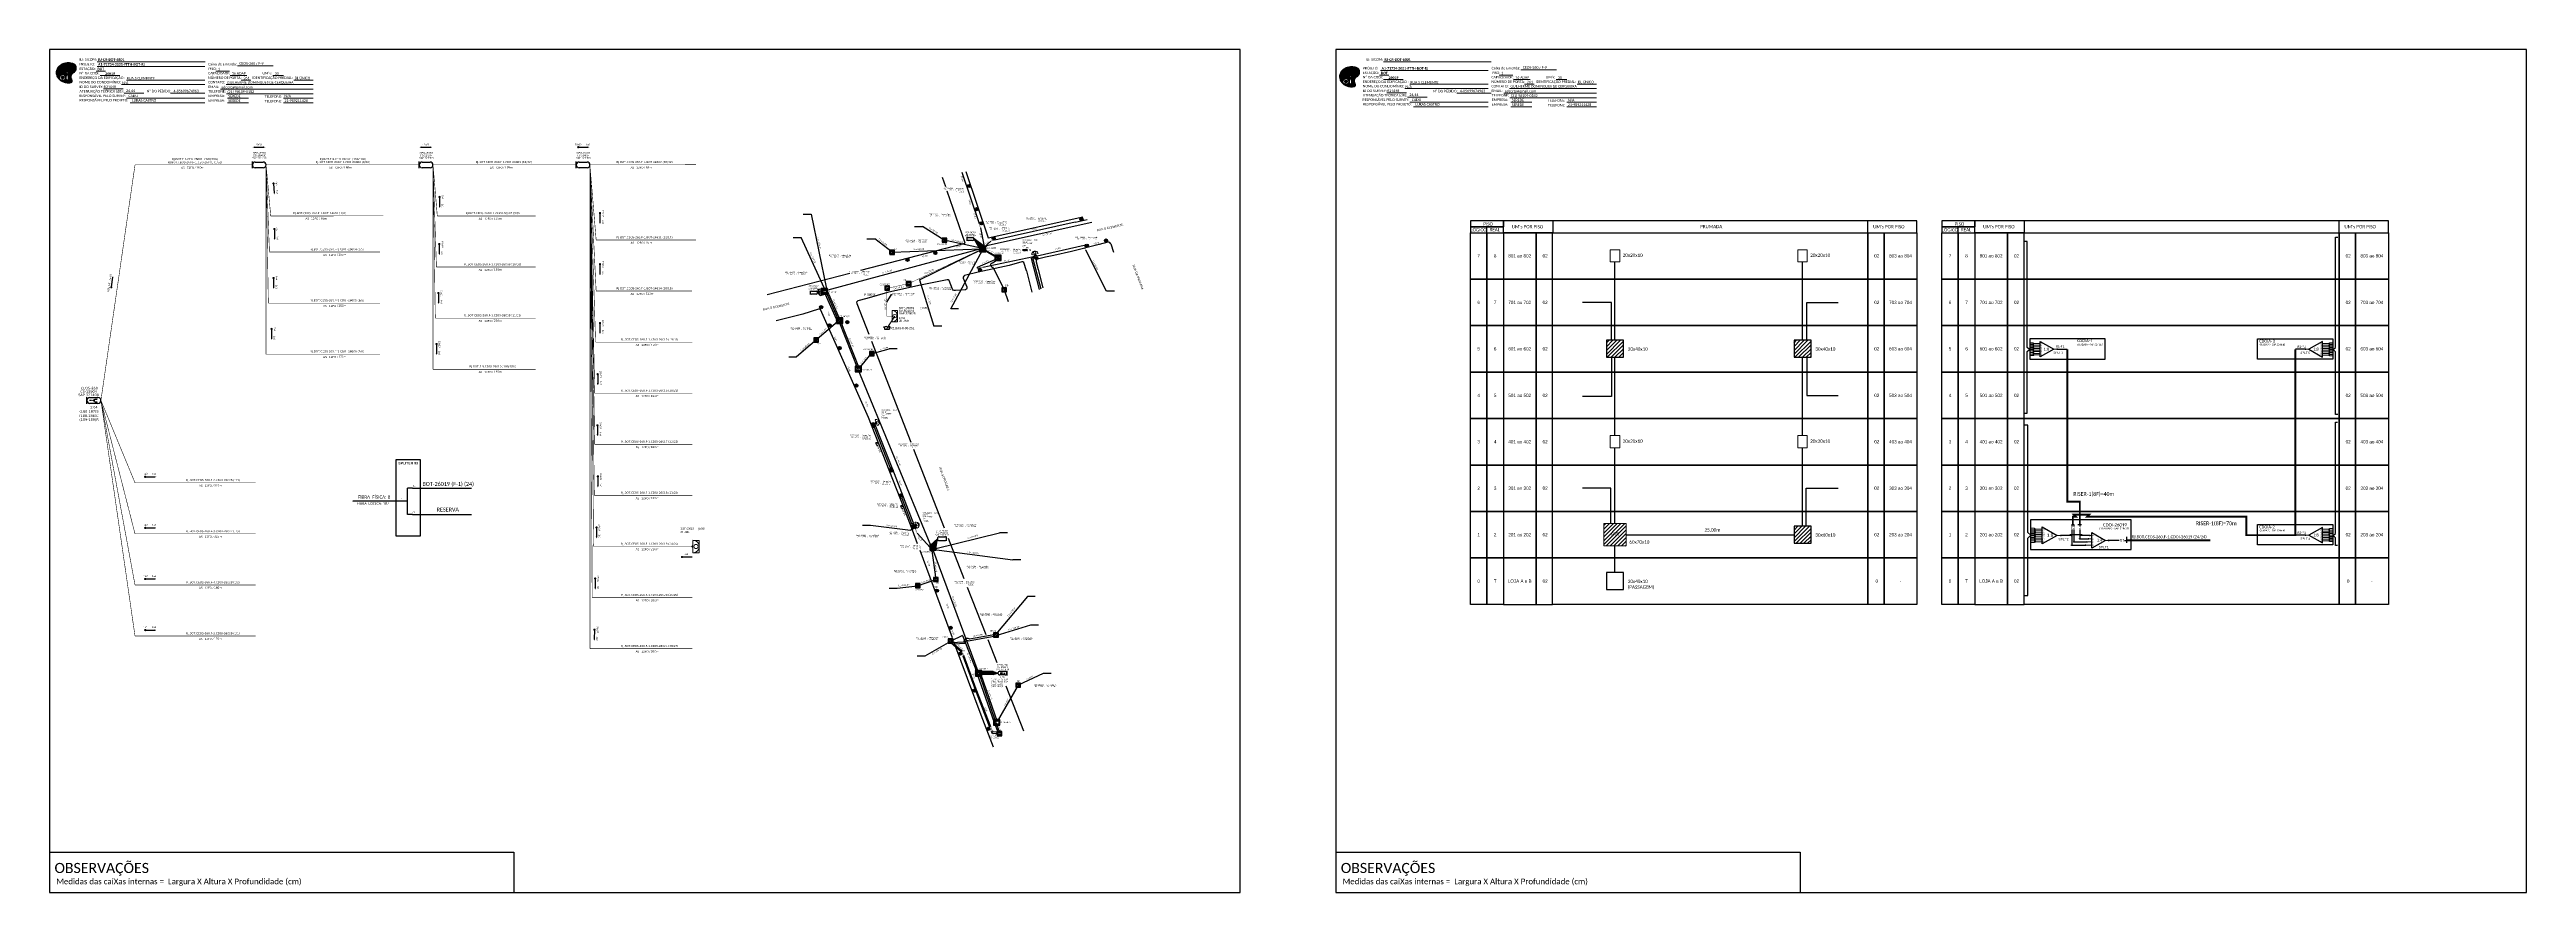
# Paper-space layout 'CDOI-26019' of a CAD drawing. Extents: x 0 to 1745, y 0 to 594.
# The model-space entities are those that its viewports show. They can reach past a viewport. Long polylines and large blocks are cut down to what shows.
import ezdxf
from ezdxf.enums import TextEntityAlignment as Align

# ---------------------------------------------------------------- set-up
doc = ezdxf.new("R2010")
doc.units = 0
for name, color, linetype in [('10.1-Caixas Subterrâneas', 5, 'Continuous'), ('10.4-Postes', 1, 'Continuous'), ('20.4-CEOS', 1, 'Continuous'), ('20.5-CEO', 1, 'Continuous'), ('30.4-Selo', 7, 'Continuous'), ('CAP a instalar', 1, 'Continuous'), ('celulas gpon', 7, 'Continuous'), ('E.T.', 7, 'Continuous'), ('label_cabos', 7, 'Continuous'), ('Legenda', 1, 'Continuous'), ('locais legendas', 7, 'Continuous'), ('QUADRA', 7, 'Continuous'), ('SETA', 7, 'Continuous'), ('Subida Lateral', 5, 'Continuous'), ('surveys', 7, 'Continuous'), ('surveys legendas', 7, 'Continuous'), ('UNIFILAR', 7, 'Continuous')]:
    doc.layers.add(name, color=color, linetype=linetype)
for name, color, linetype, lineweight in [("20.0-LEGENDA DOS CDO'S", 1, 'Continuous', 0), ('20.1-CDO_INTERIOR', 1, 'Continuous', 0), ('20.2-CDO_POSTE', 1, 'Continuous', 5), ('20.6-CORDOALHA_SUPORTE', 7, 'Continuous', 25), ('40.1-ETIQUETAS', 1, 'Continuous', 20), ('Segmento Logradouro Texto', 7, 'Continuous', 0)]:
    doc.layers.add(name, color=color, linetype=linetype, lineweight=lineweight)
doc.layers.add('EXTRA', color=50, linetype='Continuous', plot=False)
doc.styles.add('ARIAL', font='arial.ttf')
doc.styles.add('DIGICADE', font='arial.ttf')
doc.styles.add('ROMANS', font='romans')
doc.styles.add('siredit', font='verdana.ttf')
doc.styles.get("Standard").update_dxf_attribs({"font": 'arial.ttf'})
doc.styles.add('WMF-Calibri0', font='calibri.ttf')
doc.styles.add('WMF-Calibri1', font='calibrib.ttf')
doc.linetypes.add('FENCELINE1', pattern='A,0.25,-0.1,[133,ltypeshp.shx,S=0.1,R=0,X=-0.1,Y=0],-0.1,1', length=1.45)
doc.dimstyles.get("Standard").update_dxf_attribs({"dimtxt": 0.18, "dimasz": 0.18, "dimexe": 0.18, "dimexo": 0.0625, "dimgap": 0.09, "dimtad": 0, "dimtih": 1, "dimtoh": 1, "dimdec": 4, "dimzin": 0, "dimdsep": 46, "dimtxsty": 'Standard', "dimcen": 0.09, "dimadec": 0, "dimazin": 0, "dimtfac": 1, "dimtdec": 4, "dimtofl": 0, "dimtmove": 0, "dimatfit": 3, "dimfxl": 0, "dimtolj": 1, "dimtzin": 0, "dimarcsym": 0})
pattern_1 = [(45, (-152.555, 62.2563), (-1.3470384, 1.3470384), [])]

# ---------------------------------------------------------------- blocks, each defined once
blk = doc.blocks.new('OI')
h = blk.add_hatch(color=40)
edge = h.paths.add_edge_path()
edge.add_spline(control_points=[(4.4, -0.7), (3.9, -1), (3.3, -1.5), (2.8, -2.6), (2.9, -3.5), (3.1, -4.3), (3.3, -4.9), (3.4, -5.4), (3.4, -5.9), (3.2, -6.4), (2.5, -6.6), (1.7, -6.6), (0.6, -6.7), (-0.6, -6.4), (-1.6, -6.1), (-2.8, -5.6), (-3.9, -4.8), (-4.9, -3.7), (-5.3, -2.6), (-5.6, -1.9), (-5.8, -1), (-5.7, 0.5), (-5.1, 2), (-4.1, 3), (-3.3, 3.6), (-2.4, 4.2), (-1.4, 4.4), (-0.6, 4.7), (0.8, 4.9), (2.2, 5), (3.8, 4.6), (4.7, 4.2), (5.4, 3.7), (5.8, 3), (6, 2.2), (6, 1.5), (5.7, 0.6), (5.3, 0.1), (4.9, -0.4), (4.5, -0.6), (4.4, -0.7)], knot_values=[0, 0, 0, 0, 1.60434, 2.417191, 3.427595, 4.282808, 4.776746, 5.304182, 5.888771, 6.258406, 6.858137, 7.79129, 8.986195, 10.124242, 11.187857, 12.242908, 13.953784, 15.414161, 16.515391, 17.349188, 17.675853, 19.552021, 21.515531, 22.568638, 23.63245, 24.621084, 25.782718, 26.745347, 27.142653, 29.870543, 31.004649, 31.921532, 32.709589, 33.801391, 34.042471, 35.192333, 35.971461, 36.628871, 37.254359, 37.836911, 37.836911, 37.836911, 37.836911], degree=3, periodic=0)
h.paths.add_polyline_path([(1.1, -0.9, -1), (0, -0.9, -1)], flags=16)
edge = h.paths.add_edge_path(flags=16)
edge.add_ellipse((0.6, -3.6), major_axis=(-0.02, 1.71), ratio=0.361305, start_angle=0, end_angle=360)
h.paths.add_polyline_path([(-0.4, -3.6, -1), (-3.8, -3.6, -1)], flags=16)
edge = h.paths.add_edge_path(flags=0)
edge.add_ellipse((-2.1, -3.6), major_axis=(0, 0.885), ratio=0.758294, start_angle=0, end_angle=360)
at = {"color": 40}
for centre, radius in [((-2.1, -3.6), 1.72), ((0.5, -0.9), 0.587)]:
    blk.add_circle(centre, radius, dxfattribs=at)
blk.add_ellipse((-2.1, -3.6), major_axis=(0, 0.885), ratio=0.758294, start_param=-3.141592653589792, end_param=3.141592653589792, dxfattribs=at)
blk.add_ellipse((0.6, -3.6), major_axis=(-0.02, 1.71), ratio=0.361305, dxfattribs=at)
at = {"color": 40, "start_tangent": (-0.800898, -0.598801), "end_tangent": (-0.800898, -0.598801)}
blk.add_spline([(4.4, -0.7), (3.2, -1.8), (2.9, -2.5), (2.9, -3.5), (3.1, -4.4), (3.3, -4.8), (3.4, -5.4), (3.4, -6), (3.2, -6.3), (2.7, -6.5), (1.7, -6.6), (0.5, -6.6), (-0.6, -6.4), (-1.6, -6.1), (-2.6, -5.7), (-3.9, -4.7), (-4.9, -3.6), (-5.4, -2.6), (-5.6, -1.8), (-5.7, -1.5), (-5.6, 0.4), (-4.8, 2.2), (-4.1, 3), (-3.3, 3.6), (-2.4, 4.1), (-1.3, 4.5), (-0.4, 4.7), (0, 4.8), (2.7, 4.8), (3.8, 4.5), (4.7, 4.2), (5.3, 3.7), (5.9, 2.7), (5.9, 2.5), (5.9, 1.3), (5.7, 0.6), (5.3, 0.1), (4.8, -0.4), (4.4, -0.7)], degree=3, dxfattribs=at)
blk = doc.blocks.new('CARIMBO')
at = {"color": 7, "lineweight": 0}
for points in [[(35.7, -16.8), (111.6, -16.8)], [(134.5, -16.3), (159.6, -16.3)], [(35.1, -20.1), (41.7, -20.1)], [(37.8, -23.1), (51.8, -23.1)], [(40.1, -32.5), (54.1, -32.5)], [(53, -29.5), (111.6, -29.5)], [(56.4, -26.4), (111.6, -26.4)], [(119.4, -20), (128.9, -20)], [(122.6, -32.7), (187.8, -32.7)], [(126.6, -29.5), (187.8, -29.5)], [(129.5, -23.1), (141.1, -23.1)], [(137.1, -26.4), (144, -26.4)], [(159.4, -23.1), (167.1, -23.1)], [(174.2, -26.4), (187.8, -26.4)], [(54.7, -35.5), (68.6, -35.5)], [(56.4, -39.1), (111.6, -39.1)], [(58.9, -42.3), (111.6, -42.3)], [(126.8, -36), (187.8, -36)], [(127.5, -39.1), (142.3, -39.1)], [(127.5, -42.3), (142.3, -42.3)], [(167.1, -39.1), (187.8, -39.1)], [(167.1, -42.3), (187.8, -42.3)]]:
    blk.add_lwpolyline(points, dxfattribs=at)
at = {"color": 7, "xscale": 1.213923925163967, "yscale": 1.213923925163967, "zscale": 1.213923925163967, "rotation": 0.1532896023949059}
blk.add_blockref('OI', (13.9, -20.2), dxfattribs=at)
at = {"color": 7, "lineweight": 0, "style": 'WMF-Calibri0'}
for s, height, p in [('PROJETO:', 1.79, (23.3, -16)), ('ESTAÇÃO:', 1.79, (23.3, -19.3)), ('Caixa de Emenda:', 1.793, (114, -16)), ('ATENUAÇÃO TEÓRICA (dB):', 1.793, (23.3, -35.1)), ('Nº DA CDOI:', 1.793, (23.3, -22.4)), ('ENDEREÇO DA EDIFICAÇÃO :', 1.793, (23.3, -25.6)), ('NOME DO CONDOMÍNIO:', 1.793, (23.3, -28.7)), ('ID DO SURVEY:', 1.793, (23.3, -32)), ('CAPACIDADE:', 1.793, (113.9, -22.4)), ('CONTATO:', 1.79, (113.9, -28.7)), ('NÚMERO DE PORTA:', 1.793, (113.9, -25.6)), ('EMAIL:', 1.79, (113.9, -32)), ('TELEFONE:', 1.79, (114.1, -35.1)), ('PISO:', 1.79, (114.1, -19.3)), ('IDENTIFICAÇÃO PREDIAL:', 1.793, (145, -25.6)), ("UM's:", 1.79, (152.2, -22.4)), ('RESPONSÁVEL PELO SURVEY:', 1.793, (23, -38.3)), ('RESPONSÁVEL PELO PROJETO:', 1.793, (23.3, -41.4)), ('EMPRESA:', 1.79, (114.1, -38.3)), ('EMPRESA:', 1.79, (114.1, -41.6)), ('TELEFONE:', 1.79, (153.7, -38.8)), ('TELEFONE:', 1.79, (153.7, -42.1))]:
    blk.add_text(s, height=height, dxfattribs=at).set_placement(p)
at = {"color": 7, "lineweight": 0, "flags": 8}
for tag, p, style in [('PROJ', (36.5, -16.1), 'WMF-Calibri1'), ('CEOS-XX', (135.9, -15.5), 'WMF-Calibri0'), ('EST', (35.9, -19.4), 'WMF-Calibri1'), ('_ID_', (40.4, -31.9), 'WMF-Calibri0'), ('NOME_DO_COND.', (53.2, -29), 'WMF-Calibri0'), ('O_POTEN', (56.1, -34.7), 'WMF-Calibri0'), ('LOGRADOURO', (56.6, -25.9), 'WMF-Calibri0'), ('PISO_PTR', (120.8, -19.4), 'WMF-Calibri0'), ('EMAIL', (123.3, -32.1), 'WMF-Calibri0'), ('NOME_DO_CONTATO', (127.3, -28.9), 'WMF-Calibri0'), ('TELEFONE', (127.5, -35.4), 'WMF-Calibri0'), ('CAPAC.', (130.7, -22.5), 'WMF-Calibri0'), ('N°', (138.8, -25.8), 'WMF-Calibri0'), ("UC'S", (160.8, -22.5), 'WMF-Calibri0'), ('N°PREDIO', (174.9, -25.8), 'WMF-Calibri0'), ('RES_SURVEY', (57.8, -38.2), 'WMF-Calibri0'), ('RES_PROJ', (60.3, -41.5), 'WMF-Calibri0'), ('EMP_RESP_SURVEY', (128.2, -38.5), 'WMF-Calibri0'), ('EMP_RESP_PROJ', (128.2, -41.7), 'WMF-Calibri0'), ('CONT_RESP_SURVEY', (167.8, -38.5), 'WMF-Calibri0'), ('CONT_RESP_PROJ', (167.8, -41.7), 'WMF-Calibri0')]:
    blk.add_attdef(tag, p, '', height=1.79, dxfattribs=dict(at, style=style))
at = {"color": 7, "lineweight": 0, "style": 'WMF-Calibri1', "flags": 8}
blk.add_attdef("N° CDO'S", text='', height=1.79, dxfattribs=at).set_placement((44.8, -22.7), align=Align.CENTER)
blk = doc.blocks.new('ETIQUETA_RS5F')
at = {"layer": '40.1-ETIQUETAS', "color": 0, "style": 'siredit'}
blk.add_text('/', height=1.5, dxfattribs=at).set_placement((1.6, -2), align=Align.MIDDLE_RIGHT)
for tag, p in [('ETIQUETA_R_SECUNDARIA', (1.2, 2.1)), ('ETIQUETA_R_PRIMARIA', (1.2, 4.1)), ('F_ATIVAS/F_MORTAS', (1.1, -4.2))]:
    blk.add_attdef(tag, text='', height=1.5, dxfattribs=at).set_placement(p, align=Align.MIDDLE_CENTER)
for tag, p in [('TIPO_CABO', (-6.6, -2.1)), ('CAP_CABO', (0.4, -2.1))]:
    blk.add_attdef(tag, text='', height=1.5, dxfattribs=at).set_placement(p, align=Align.MIDDLE_RIGHT)
for tag, p in [('FUSÃO_1', (0.8, -8.4)), ('FUSÃO_2', (0.8, -10.6)), ('FUSÃO_3', (0.8, -12.9)), ('FUSÃO_4', (0.8, -15.1)), ('FUSÃO_5', (0.8, -17.2))]:
    blk.add_attdef(tag, text='', height=1.5, dxfattribs=at).set_placement(p, align=Align.CENTER)
blk.add_attdef('METROS', text='', height=1.5, dxfattribs=at).set_placement((2.1, -2), align=Align.MIDDLE_LEFT)
blk = doc.blocks.new('CDOE-TEXTO PADRÃO')
at = {"layer": "20.0-LEGENDA DOS CDO'S", "color": 0, "style": 'ARIAL'}
for tag, p in [('CDO_N', (0.5, 7.4)), ('CORDOALHA', (0.5, 4.3)), ('SAP', (0.5, 1.7)), ('SPLITER_1', (0.6, -0.9)), ('SPLITER_2', (0.6, -3.5)), ('(XX-XX_F)S', (0.5, -8.3)), ('(XX-XX_L)S', (0.5, -10.8)), ('UMS', (0.5, -13.1))]:
    blk.add_attdef(tag, p, '', height=1.7, rotation=0.118, dxfattribs=at)
blk.add_attdef('FIBRAS_UTILIZADAS', text='', height=1.7, rotation=0.118, dxfattribs=at).set_placement((19.8, 7.4), align=Align.CENTER)
blk = doc.blocks.new('CEOS_RP_CT_DRT')
at = {"layer": '20.4-CEOS', "color": 0}
for p, q in [((-4.5, 1.2), (-1.2, 1.2)), ((-1.2, -1.2), (-4.5, -1.2))]:
    blk.add_line(p, q, dxfattribs=at)
for points in [[(-5.7, -1.4), (-5.7, 1.4)], [(-3.8, 0), (-4.6, 0)], [(-2.5, 0.5), (-1.5, 0.5)], [(-2.5, -0.5), (-1.5, -0.5)]]:
    blk.add_lwpolyline(points, dxfattribs=at)
blk.add_lwpolyline([(-3.8, 0, 0, 1.47, 0), (-2.4, 0, 1.47, 1.47, 0)], format="xyseb", dxfattribs=at)
for centre, start, end in [((-4.5, 0), 90, 270), ((-1.2, 0), 270, 90)]:
    blk.add_arc(centre, 1.19, start, end, dxfattribs=at)
at = {"layer": '20.4-CEOS', "color": 7, "style": 'siredit'}
for tag, p in [('Nº_DA_CEOS', (-2.9, 5.6)), ('LOCAL', (-2.9, 4.2)), ('SAP', (-2.9, 2.8)), ('RACIO_SPLITAGEM', (-2.9, -1.9)), ('FIBRAS_SPLITTER', (-2.9, -3.6)), ('RESERVA_FINAIS', (-2.9, -6.4)), ('FIBRAS_TOP_C', (-2.9, -5.1))]:
    blk.add_attdef(tag, text='', height=1.01, dxfattribs=at).set_placement(p, align=Align.TOP_CENTER)
blk = doc.blocks.new('SAN')
at = {"layer": 'SETA'}
blk.add_lwpolyline([(-2.6, 0), (6, 0)], dxfattribs=at)
for points in [[(-2.1, -0.7), (-3.9, 0), (-2.1, 0.7)], [(5.3, 0.7), (7.2, 0), (5.3, -0.7)]]:
    blk.add_solid(points, dxfattribs=at)
blk = doc.blocks.new('SURVEY_SURVEY')
for p, q in [((0, 0.000015), (-0.000015, 0.000011)), ((-0.000015, 0.000011), (-0.00001, 0.000011)), ((-0.00001, 0), (-0.00001, 0.000011)), ((0.00001, 0), (-0.00001, 0)), ((0, 0.000015), (0.000015, 0.000011)), ((0.00001, 0.000016), (0.000012, 0.000016)), ((0.00001, 0.000012), (0.00001, 0.000016)), ((0.000015, 0.000011), (0.00001, 0.000011)), ((0.00001, 0.000011), (0.00001, 0)), ((0.000012, 0.000016), (0.000012, 0.000012))]:
    blk.add_line(p, q)
blk = doc.blocks.new('*X65')
at = {"color": 0, "linetype": 'Continuous'}
for p, q in [((-1.25, 0.34099), (-0.49099, 1.1)), ((-1.25, 0.517767), (-0.667767, 1.1)), ((-1.25, 0.694544), (-0.844544, 1.1)), ((-1.25, 0.87132), (-1.02132, 1.1)), ((-1.25, 1.048097), (-1.198097, 1.1)), ((-1.25, 0.164214), (-0.8035, 0.610714)), ((-1.25, -0.012563), (-0.8035, 0.433937)), ((-1.25, -0.18934), (-0.8035, 0.25716)), ((-1.25, -0.366117), (-0.8035, 0.080383)), ((-0.789214, 0.625), (-0.314214, 1.1)), ((-0.612437, 0.625), (-0.137437, 1.1)), ((-0.43566, 0.625), (0.03934, 1.1)), ((-0.258883, 0.625), (0.216117, 1.1)), ((-0.082107, 0.625), (0.392893, 1.1)), ((0.09467, 0.625), (0.56967, 1.1)), ((0.271447, 0.625), (0.746447, 1.1)), ((0.448223, 0.625), (0.923223, 1.1)), ((0.625, 0.625), (1.1, 1.1)), ((0.801777, 0.625), (1.25, 1.073223)), ((0.8035, 0.449947), (1.25, 0.896447)), ((0.8035, 0.27317), (1.25, 0.71967)), ((0.8035, 0.096393), (1.25, 0.542893)), ((0.8035, -0.080383), (1.25, 0.366117)), ((0.8035, -0.25716), (1.25, 0.18934)), ((0.8035, -0.433937), (1.25, 0.012563)), ((-1.25, -0.542893), (-0.8035, -0.096393)), ((-1.25, -0.71967), (-0.8035, -0.27317)), ((-1.25, -0.896447), (-0.8035, -0.449947)), ((-1.25, -1.073223), (-0.801777, -0.625)), ((-1.1, -1.1), (-0.625, -0.625)), ((-0.923223, -1.1), (-0.448223, -0.625)), ((-0.746447, -1.1), (-0.271447, -0.625)), ((-0.56967, -1.1), (-0.09467, -0.625)), ((-0.392893, -1.1), (0.082107, -0.625)), ((-0.216117, -1.1), (0.258883, -0.625)), ((-0.03934, -1.1), (0.43566, -0.625)), ((0.137437, -1.1), (0.612437, -0.625)), ((0.314214, -1.1), (0.789214, -0.625)), ((0.49099, -1.1), (1.25, -0.34099)), ((0.667767, -1.1), (1.25, -0.517767)), ((0.8035, -0.610714), (1.25, -0.164214)), ((0.844544, -1.1), (1.25, -0.694544)), ((1.02132, -1.1), (1.25, -0.87132)), ((1.198097, -1.1), (1.25, -1.048097))]:
    blk.add_line(p, q, dxfattribs=at)
blk = doc.blocks.new('MANHOLE_MQ')
at = {"color": 0, "linetype": 'Continuous'}
for p, q in [((0.0000062, 0.0000057), (-0.0000063, 0.0000057)), ((-0.0000063, 0.0000057), (-0.0000063, -0.0000053)), ((-0.000004, 0.0000033), (0.000004, 0.0000033)), ((-0.000004, -0.0000029), (-0.000004, 0.0000033)), ((0.000004, 0.0000033), (0.000004, -0.0000029)), ((0.0000062, -0.0000053), (0.0000062, 0.0000057)), ((-0.0000063, -0.0000053), (0.0000062, -0.0000053)), ((0.000004, -0.0000029), (-0.000004, -0.0000029)), ((0.000004, -0.0000029), (0.000004, -0.0000029))]:
    blk.add_line(p, q, dxfattribs=at)
at = {"color": 0, "linetype": 'Continuous', "xscale": 5e-06, "yscale": 5e-06, "zscale": 1e-05}
blk.add_blockref('*X65', (0, 0.0000002), dxfattribs=at)
blk = doc.blocks.new('*U97')
at = {"layer": '20.4-CEOS', "color": 7, "style": 'siredit'}
for tag, p in [('FIBRAS_SPLITTER', (0, 0)), ('FIBRAS_TOP_C', (0, -4.1)), ('RESERVA_FINAIS', (0, -5.5))]:
    blk.add_attdef(tag, p, '', height=1.01, dxfattribs=at)
for tag, p, flags in [('ID_ATIVIDADE', (0, -6.8), 3), ('FATOR', (0, -8.1), 1), ('QTDE', (0, -9.4), 1), ('FID', (0, -10.7), 1)]:
    blk.add_attdef(tag, p, '', height=1.01, dxfattribs=dict(at, flags=flags))
blk = doc.blocks.new('*U99')
at = {"layer": '20.4-CEOS', "color": 7, "style": 'siredit'}
blk.add_attdef('FIBRAS_SPLITTER', (0, 0), '', height=1.01, dxfattribs=at)
for tag, p, flags in [('ID_ATIVIDADE', (0, -1.5), 3), ('FATOR', (0, -2.8), 1), ('QTDE', (0, -4.1), 1), ('FID', (0, -5.4), 1)]:
    blk.add_attdef(tag, p, '', height=1.01, dxfattribs=dict(at, flags=flags))
blk = doc.blocks.new('*U101')
at = {"color": 0}
blk.add_line((2.1, -0.6), (-2.1, -0.7), dxfattribs=at)
for centre, radius in [((0, 0.4), 0.733), ((0, -1), 0.393)]:
    blk.add_circle(centre, radius, dxfattribs=at)
blk.add_arc((0, -0.6), 2.12, 1.3782, 181.3782, dxfattribs=at)
blk = doc.blocks.new('Inst CB DT OCUP CFOA-SM-AS-120-S-12 A')
at = {"layer": 'label_cabos', "color": 0, "style": 'siredit'}
for tag, flags, p in [('ID_ATIVIDADE', 3, (1.3, 2.7)), ('FATOR', 1, (11.6, 2.6))]:
    blk.add_attdef(tag, text='', height=1, rotation=359.69, dxfattribs=dict(at, flags=flags)).set_placement(p, align=Align.MIDDLE_CENTER)
for tag, p in [('TIPO_CABO', (1.3, 0)), ('DESTINO_CABO', (3.1, 1.3)), ('CABO', (4.7, -0.1)), ('/', (7.7, -0.1)), ('LANCE', (10.9, 0)), ('TIPO_CABO', (13.1, 1.2)), ('UND', (16, 0)), ('FID', (13.1, -1.4))]:
    blk.add_attdef(tag, text='', height=1, rotation=359.69, dxfattribs=at).set_placement(p, align=Align.MIDDLE_CENTER)
blk.add_attdef('QTDE', (12.4, -0.5), '', height=1, rotation=359.69, dxfattribs=at)
blk = doc.blocks.new('Inst CB AS CFOA-SM-AS-120-S-12 A')
at = {"layer": 'label_cabos', "color": 0, "style": 'siredit'}
for tag, flags, p in [('ID_ATIVIDADE', 3, (1.3, 2.7)), ('FATOR', 1, (11.6, 2.6))]:
    blk.add_attdef(tag, text='', height=1, rotation=359.69, dxfattribs=dict(at, flags=flags)).set_placement(p, align=Align.MIDDLE_CENTER)
for tag, p in [('TIPO_CABO', (1.3, 0)), ('DESTINO_CABO', (3.1, 1.3)), ('CABO', (4.7, -0.1)), ('/', (7.7, -0.1)), ('LANCE', (10.8, 0)), ('TIPO_CABO', (13.1, 1.2)), ('UND', (16, 0)), ('FID', (13.1, -1.4))]:
    blk.add_attdef(tag, text='', height=1, rotation=359.69, dxfattribs=at).set_placement(p, align=Align.MIDDLE_CENTER)
blk.add_attdef('QTDE', (12.4, -0.5), '', height=1, rotation=359.69, dxfattribs=at)
blk = doc.blocks.new('Inst CB ESP CFOA-SM-AS-120-S-12 A')
at = {"layer": 'label_cabos', "color": 0, "style": 'siredit'}
for tag, flags, p in [('ID_ATIVIDADE', 3, (1.3, 2.7)), ('FATOR', 1, (11.6, 2.6))]:
    blk.add_attdef(tag, text='', height=1, rotation=359.69, dxfattribs=dict(at, flags=flags)).set_placement(p, align=Align.MIDDLE_CENTER)
for tag, p in [('TIPO_CABO', (1.3, 0)), ('DESTINO_CABO', (3.1, 1.3)), ('CABO', (4.7, -0.1)), ('/', (7.7, -0.1)), ('LANCE', (10.8, 0)), ('TIPO_CABO', (13.1, 1.2)), ('UND', (16, 0)), ('FID', (13.1, -1.4))]:
    blk.add_attdef(tag, text='', height=1, rotation=359.69, dxfattribs=at).set_placement(p, align=Align.MIDDLE_CENTER)
blk.add_attdef('QTDE', (12.4, -0.5), '', height=1, rotation=359.69, dxfattribs=at)
blk = doc.blocks.new('Inst CDOE-8 CAIXA DIST OPT CDOE 48F_8D C_SPL OPTAP')
at = {"layer": "20.0-LEGENDA DOS CDO'S", "color": 0, "style": 'ARIAL'}
for tag, p, height in [('1:XX', (0, 1.7), 0.8), ('FID', (0.1, 5.2), 0.8), ('CORDOALHA', (0.1, 4), 0.8), ('SAP', (0.1, 3), 0.8), ('UMS', (0.1, 0.2), 1)]:
    blk.add_attdef(tag, p, '', height=height, rotation=0.118, dxfattribs=at)
at = {"layer": "20.0-LEGENDA DOS CDO'S", "color": 0}
for tag, p, style, flags in [('ID_ATIVIDADE', (0.1, 6.5), 'ARIAL', 3), ('FATOR', (7.9, 6.5), 'ARIAL', 1), ('QTDE', (0.2, -1), 'DIGICADE', 3)]:
    blk.add_attdef(tag, p, '', height=0.8, rotation=0.118, dxfattribs=dict(at, style=style, flags=flags))
at = {"layer": "20.0-LEGENDA DOS CDO'S", "color": 0, "style": 'ARIAL'}
blk.add_attdef('FIBRAS_UTILIZADAS', text='', height=0.8, rotation=0.118, dxfattribs=at).set_placement((13.5, 5.3), align=Align.CENTER)
blk = doc.blocks.new('LEGENDA DOS CABOS')
at = {"layer": 'EXTRA', "color": 0, "style": 'siredit'}
for tag, p in [('ID', (4.6, 1)), ('XX', (9, 1))]:
    blk.add_attdef(tag, text='', height=0.48, rotation=359.69, dxfattribs=at).set_placement(p, align=Align.MIDDLE_CENTER)
at = {"layer": 'Legenda', "color": 0, "style": 'siredit'}
for tag, p in [('TIPO_CABO', (1.3, 0)), ('CABO', (4.7, -0.1)), ('/', (6.8, -0.1)), ('METROS', (10, -0.1))]:
    blk.add_attdef(tag, text='', height=0.8, rotation=359.69, dxfattribs=at).set_placement(p, align=Align.MIDDLE_CENTER)
blk = doc.blocks.new('Teste  FTTH')
at = {"color": 0, "lineweight": 0, "style": 'ROMANS'}
for tag, p in [('TESTE', (-2.3, -0.29)), ('QTDE', (0.21, -0.29))]:
    blk.add_attdef(tag, p, '', height=0.48, dxfattribs=at)
for tag, p, flags in [('FID', (-2.23, -1.25), 1), ('FATOR', (-2.23, -2.03), 3), ('ID_ATIVIDADE', (-2.23, -2.72), 3)]:
    blk.add_attdef(tag, p, '', height=0.48, dxfattribs=dict(at, flags=flags))
blk = doc.blocks.new('Inst CB DT OCUP CFOA-SM-AS-80-TS-72')
at = {"layer": 'label_cabos', "color": 0, "style": 'siredit'}
for tag, flags, p in [('ID_ATIVIDADE', 3, (1.3, 2.7)), ('FATOR', 1, (11.6, 2.6))]:
    blk.add_attdef(tag, text='', height=1, rotation=359.69, dxfattribs=dict(at, flags=flags)).set_placement(p, align=Align.MIDDLE_CENTER)
for tag, p in [('DESTINO_CABO', (3.1, 1.3)), ('TIPO_CABO', (1.8, 0)), ('CABO', (4.7, -0.1)), ('/', (7.7, -0.1)), ('LANCE', (10.9, 0)), ('TIPO_CABO', (13.1, 1.2)), ('UND', (16, 0)), ('FID', (13.1, -1.4))]:
    blk.add_attdef(tag, text='', height=1, rotation=359.69, dxfattribs=at).set_placement(p, align=Align.MIDDLE_CENTER)
blk.add_attdef('QTDE', (12.4, -0.5), '', height=1, rotation=359.69, dxfattribs=at)
blk = doc.blocks.new('SPLT_1-8_SC-APC')
at = {"color": 1, "lineweight": 0}
blk.add_lwpolyline([(-17, -7.5), (-19.3, -7.5)], dxfattribs=at)
at = {"color": 1}
blk.add_lwpolyline([(-7.4, -2.1), (-17, -7.5), (-7.4, -13), (-7.4, -2.1)], dxfattribs=at)
at = {"color": 3, "lineweight": 0}
for points in [[(-3, -3.5), (-7.4, -3.5)], [(-7.4, -4.7), (-3, -4.7)], [(-7.4, -5.8), (-3, -5.8)], [(-7.4, -7), (-3, -7)], [(-7.4, -8.1), (-3, -8.1)], [(-7.4, -9.3), (-3, -9.3)], [(-7.4, -10.4), (-3, -10.4)], [(-7.4, -11.6), (-3, -11.6)], [(-2.4, -3), (-2.4, -4)], [(-2.4, -3), (0, -3)], [(-2.4, -4), (0, -4)], [(-2.4, -4.2), (-2.4, -5.2)], [(-2.4, -4.2), (0, -4.2)], [(-2.4, -5.2), (0, -5.2)], [(-2.4, -5.3), (-2.4, -6.3)], [(-2.4, -5.3), (0, -5.3)], [(-2.4, -6.3), (0, -6.3)], [(-2.4, -6.5), (-2.4, -7.5)], [(-2.4, -6.5), (0, -6.5)], [(-2.4, -7.5), (0, -7.5)], [(-2.4, -7.6), (-2.4, -8.6)], [(-2.4, -7.6), (0, -7.6)], [(-2.4, -8.6), (0, -8.6)], [(-2.4, -8.8), (-2.4, -9.8)], [(-2.4, -8.8), (0, -8.8)], [(-2.4, -9.8), (0, -9.8)], [(-2.4, -9.9), (-2.4, -10.9)], [(-2.4, -9.9), (0, -9.9)], [(-2.4, -10.9), (0, -10.9)], [(-2.4, -11.1), (-2.4, -12.1)], [(-2.4, -11.1), (0, -11.1)], [(-2.4, -12.1), (0, -12.1)]]:
    blk.add_lwpolyline(points, dxfattribs=at)
for points in [[(-3, -3.2), (-2.4, -3.2), (-2.4, -3.8), (-3, -3.8)], [(-3, -4.4), (-2.4, -4.4), (-2.4, -5), (-3, -5)], [(-3, -5.5), (-2.4, -5.5), (-2.4, -6.1), (-3, -6.1)], [(-3, -6.7), (-2.4, -6.7), (-2.4, -7.3), (-3, -7.3)], [(-3, -7.8), (-2.4, -7.8), (-2.4, -8.4), (-3, -8.4)], [(-3, -9), (-2.4, -9), (-2.4, -9.6), (-3, -9.6)], [(-3, -10.1), (-2.4, -10.1), (-2.4, -10.7), (-3, -10.7)], [(-3, -11.3), (-2.4, -11.3), (-2.4, -11.9), (-3, -11.9)]]:
    blk.add_lwpolyline(points, close=True, dxfattribs=at)
at = {"color": 1, "style": 'ARIAL'}
for s, height, p in [('1:8', 2, (-13.9, -8.4)), ('S1', 0.75, (-8.7, -3.8)), ('S2', 0.75, (-8.7, -5)), ('S3', 0.75, (-8.7, -6.2)), ('S4', 0.75, (-8.7, -7.4)), ('S5', 0.75, (-8.7, -8.6)), ('S6', 0.75, (-8.7, -9.7)), ('S7', 0.75, (-8.7, -10.8)), ('S8', 0.75, (-8.7, -11.9))]:
    blk.add_text(s, height=height, dxfattribs=at).set_placement(p)

msp = doc.modelspace()

# ---------------------------------------------------------------- hatches: boundary and pattern name
h = msp.add_hatch()
h.set_pattern_fill('ANSI31', color=1, scale=0.6)
h.set_pattern_definition(pattern_1)
h.paths.add_polyline_path([(993.3, 1082.1), (1005.3, 1082.1), (1005.3, 1094.1), (993.3, 1094.1)])
h = msp.add_hatch()
h.set_pattern_fill('ANSI31', color=1, scale=0.6)
h.set_pattern_definition(pattern_1)
h.paths.add_polyline_path([(1125.4, 1082.1), (1137.4, 1082.1), (1137.4, 1094.1), (1125.4, 1094.1)])
h = msp.add_hatch(color=3)
h.dxf.hatch_style = 1
edge = h.paths.add_edge_path()
edge.add_arc((1310.7, 1087.8), 0.256, 0, 360)
h = msp.add_hatch(color=3)
h.dxf.hatch_style = 1
edge = h.paths.add_edge_path()
edge.add_arc((1485.7, 1087.8), 0.256, 0, 360)
h = msp.add_hatch()
h.set_pattern_fill('ANSI31', color=1, scale=0.6)
h.set_pattern_definition([(45, (323.3746, 3636.2755), (-1.3470384, 1.3470384), [])])
h.paths.add_polyline_path([(1007.2, 965), (991.4, 965), (991.4, 949.2), (1007.2, 949.2)])
h.paths.add_polyline_path([(996.2, 955.8), (1003, 955.8), (1003, 959.3), (996.2, 959.3)], flags=24)
h = msp.add_hatch()
h.set_pattern_fill('ANSI31', color=1, scale=0.6)
h.set_pattern_definition(pattern_1)
h.paths.add_polyline_path([(1125.4, 951.1), (1137.4, 951.1), (1137.4, 963.1), (1125.4, 963.1)])
h = msp.add_hatch(color=3)
h.dxf.hatch_style = 1
edge = h.paths.add_edge_path()
edge.add_arc((1313.3, 956.6), 0.282, -180, 180, ccw=False)
h = msp.add_hatch(color=3)
h.dxf.hatch_style = 1
h.paths.add_polyline_path([(1320.8, 949.7, -1), (1321.3, 949.7, -1)])
h = msp.add_hatch(color=3)
h.dxf.hatch_style = 1
h.paths.add_polyline_path([(1322.4, 952, -1), (1322.9, 952, -1)])
h = msp.add_hatch(color=3)
h.dxf.hatch_style = 1
h.paths.add_polyline_path([(1326.5, 954.3, -1), (1326.9, 954.3, -1)])
h = msp.add_hatch(color=3)
h.dxf.hatch_style = 1
h.paths.add_polyline_path([(1330.5, 949.7, -1), (1331, 949.7, -1)])
h = msp.add_hatch(color=3)
h.dxf.hatch_style = 1
h.paths.add_polyline_path([(1331.5, 952, -1), (1332, 952, -1)])
h = msp.add_hatch(color=3)
h.dxf.hatch_style = 1
h.paths.add_polyline_path([(1332.5, 954.3, -1), (1333, 954.3, -1)])
h = msp.add_hatch(color=3)
h.dxf.hatch_style = 1
h.paths.add_polyline_path([(1333.5, 956.6, -1), (1334, 956.6, -1)])
h = msp.add_hatch(color=3)
h.dxf.hatch_style = 1
edge = h.paths.add_edge_path()
edge.add_arc((1347, 953.1), 0.282, -180, 180, ccw=False)
h = msp.add_hatch(color=3)
h.dxf.hatch_style = 1
edge = h.paths.add_edge_path()
edge.add_arc((1485.7, 956.8), 0.256, 0, 360)

# ---------------------------------------------------------------- linework, layer by layer
at = {"color": 1, "linetype": 'Continuous', "lineweight": 60}
msp.add_line((162.9, 981), (124.3, 980.8), dxfattribs=at)
at = {"color": 7, "linetype": 'Continuous'}
for p, q in [((166.4, 989.9), (162.9, 989.9)), ((166.4, 971.4), (162.9, 971.4))]:
    msp.add_line(p, q, dxfattribs=at)
at = {"color": 10, "linetype": 'Continuous'}
for p, q in [((166.4, 989.9), (207.8, 989.9)), ((166.4, 971.4), (207.8, 971.4))]:
    msp.add_line(p, q, dxfattribs=at)
at = {"color": 6}
for p, q in [((1321, 960.8), (1321, 949.7)), ((1322.6, 960.8), (1322.6, 952))]:
    msp.add_line(p, q, dxfattribs=at)
at = {"color": 5}
for p, q in [((1321, 949.7), (1330.8, 949.7)), ((1322.6, 952), (1331.8, 952))]:
    msp.add_line(p, q, dxfattribs=at)
for points in [[(-89.3, 705), (749.2, 705), (749.2, 1299), (-89.3, 1299), (-89.3, 705)], [(802.7, 705), (1641.2, 705), (1641.2, 1299), (802.7, 1299), (802.7, 705)], [(909.1, 1169.9), (909.1, 1174.1)], [(920.7, 1169.9), (1212, 1169.9), (1212, 1178.2), (920.7, 1178.2), (920.7, 1178.2), (920.7, 1174.1)], [(955.7, 1169.9), (955.7, 1178.2)], [(1177.3, 1169.9), (1177.3, 1178.2)], [(1241.1, 1169.9), (1241.1, 1174.1)], [(1252.7, 1169.9), (1544, 1169.9), (1544, 1178.2), (1252.7, 1178.2), (1252.7, 1178.2), (1252.7, 1174.1)], [(1287.7, 1169.9), (1287.7, 1178.2)], [(1509.3, 1169.9), (1509.3, 1178.2)]]:
    msp.add_lwpolyline(points)
at = {"color": 7, "lineweight": 0}
for points in [[(-55.8, 1290.3), (20.2, 1290.3)], [(836.2, 1290.3), (912.2, 1290.3)], [(-4, 1268.3), (20.1, 1268.3)], [(888, 1268.3), (912.1, 1268.3)], [(1335.1, 949.7), (1330.8, 949.7)], [(1335.1, 952), (1331.8, 952)], [(1335.1, 954.3), (1332.8, 954.3)], [(1333.8, 956.6), (1335.1, 956.6)]]:
    msp.add_lwpolyline(points, dxfattribs=at)
at = {"const_width": 0.8}
for points in [[(282.7, 1230.2, 1), (283.5, 1230.2, 1)], [(298.4, 1184.1, 1), (298.4, 1183.3, 1)], [(298.4, 1148.1, 1), (298.4, 1147.3, 1)], [(298.4, 1106.6, 1), (298.4, 1105.8, 1)], [(296.8, 1070.6, 1), (296.8, 1069.8, 1)], [(296.6, 1034.6, 1), (296.6, 1033.8, 1)], [(296.9, 998.6, 1), (296.9, 997.8, 1)], [(296, 962.6, 1), (296, 961.8, 1)], [(355.8, 941.4, 1), (356.6, 941.4, 1)], [(295, 926.6, 1), (295, 925.8, 1)], [(294.5, 890.6, 1), (294.5, 889.8, 1)]]:
    msp.add_lwpolyline(points, format="xyb", close=True, dxfattribs=at)
at = {"color": 7, "const_width": 0.8}
for points in [[(68.4, 1205, 1), (68.5, 1204.2, 1)], [(185.4, 1195.5, 1), (185.4, 1194.7, 1)], [(69.1, 1172.9, 1), (69.1, 1172.1, 1)], [(185.2, 1162.3, 1), (185.2, 1161.5, 1)], [(68.5, 1138.4, 1), (68.5, 1137.6, 1)], [(-45.8, 1131.1, 1), (-45.7, 1131.8, 1)], [(184.6, 1127.8, 1), (184.6, 1127, 1)], [(67.1, 1102.5, 1), (67.1, 1101.7, 1)], [(183.3, 1091.9, 1), (183.3, 1091.1, 1)], [(-22.3, 997.9, 1), (-21.5, 997.9, 1)], [(-22.3, 961.9, 1), (-21.5, 961.9, 1)], [(-22.3, 925.9, 1), (-21.5, 925.9, 1)], [(-22.3, 889.9, 1), (-21.5, 889.9, 1)]]:
    msp.add_lwpolyline(points, format="xyb", close=True, dxfattribs=at)
for points in [[(897.5, 1174.1), (920.7, 1174.1), (920.7, 1178.2), (897.5, 1178.2)], [(897.5, 1169.9), (920.7, 1169.9), (920.7, 1174.1), (897.5, 1174.1)], [(897.5, 1169.9), (909.1, 1169.9), (909.1, 1137.2), (897.5, 1137.2)], [(909.1, 1169.9), (920.7, 1169.9), (920.7, 1137.2), (909.1, 1137.2)], [(909.1, 1169.9), (920.7, 1169.9), (920.7, 1137.2), (909.1, 1137.2)], [(943.8, 1169.9), (920.7, 1169.9), (920.7, 1137.2), (943.8, 1137.2)], [(955.4, 1169.9), (943.8, 1169.9), (943.8, 1137.2), (955.4, 1137.2)], [(955.4, 1169.9), (1177.3, 1169.9), (1177.3, 1137.2), (955.4, 1137.2)], [(1177.3, 1169.9), (1188.9, 1169.9), (1188.9, 1137.2), (1177.3, 1137.2)], [(1188.9, 1169.9), (1212, 1169.9), (1212, 1137.2), (1188.9, 1137.2)], [(1229.5, 1174.1), (1252.7, 1174.1), (1252.7, 1178.2), (1229.5, 1178.2)], [(1229.5, 1169.9), (1252.7, 1169.9), (1252.7, 1174.1), (1229.5, 1174.1)], [(1229.5, 1169.9), (1241.1, 1169.9), (1241.1, 1137.2), (1229.5, 1137.2)], [(1241.1, 1169.9), (1252.7, 1169.9), (1252.7, 1137.2), (1241.1, 1137.2)], [(1241.1, 1169.9), (1252.7, 1169.9), (1252.7, 1137.2), (1241.1, 1137.2)], [(1275.8, 1169.9), (1252.7, 1169.9), (1252.7, 1137.2), (1275.8, 1137.2)], [(1287.4, 1169.9), (1275.8, 1169.9), (1275.8, 1137.2), (1287.4, 1137.2)], [(1287.4, 1169.9), (1509.3, 1169.9), (1509.3, 1137.2), (1287.4, 1137.2)], [(1509.3, 1169.9), (1520.9, 1169.9), (1520.9, 1137.2), (1509.3, 1137.2)], [(1520.9, 1169.9), (1544, 1169.9), (1544, 1137.2), (1520.9, 1137.2)], [(897.5, 1137.2), (909.1, 1137.2), (909.1, 1104.5), (897.5, 1104.5)], [(909.1, 1137.2), (920.7, 1137.2), (920.7, 1104.5), (909.1, 1104.5)], [(909.1, 1137.2), (920.7, 1137.2), (920.7, 1104.5), (909.1, 1104.5)], [(943.8, 1137.2), (920.7, 1137.2), (920.7, 1104.5), (943.8, 1104.5)], [(955.4, 1137.2), (943.8, 1137.2), (943.8, 1104.5), (955.4, 1104.5)], [(955.4, 1137.2), (1177.3, 1137.2), (1177.3, 1104.5), (955.4, 1104.5)], [(1177.3, 1137.2), (1188.9, 1137.2), (1188.9, 1104.5), (1177.3, 1104.5)], [(1188.9, 1137.2), (1212, 1137.2), (1212, 1104.5), (1188.9, 1104.5)], [(1229.5, 1137.2), (1241.1, 1137.2), (1241.1, 1104.5), (1229.5, 1104.5)], [(1241.1, 1137.2), (1252.7, 1137.2), (1252.7, 1104.5), (1241.1, 1104.5)], [(1241.1, 1137.2), (1252.7, 1137.2), (1252.7, 1104.5), (1241.1, 1104.5)], [(1275.8, 1137.2), (1252.7, 1137.2), (1252.7, 1104.5), (1275.8, 1104.5)], [(1287.4, 1137.2), (1275.8, 1137.2), (1275.8, 1104.5), (1287.4, 1104.5)], [(1287.4, 1137.2), (1509.3, 1137.2), (1509.3, 1104.5), (1287.4, 1104.5)], [(1509.3, 1137.2), (1520.9, 1137.2), (1520.9, 1104.5), (1509.3, 1104.5)], [(1520.9, 1137.2), (1544, 1137.2), (1544, 1104.5), (1520.9, 1104.5)], [(897.5, 1104.5), (909.1, 1104.5), (909.1, 1071.7), (897.5, 1071.7)], [(909.1, 1104.5), (920.7, 1104.5), (920.7, 1071.7), (909.1, 1071.7)], [(909.1, 1104.5), (920.7, 1104.5), (920.7, 1071.7), (909.1, 1071.7)], [(943.8, 1104.5), (920.7, 1104.5), (920.7, 1071.7), (943.8, 1071.7)], [(955.4, 1104.5), (943.8, 1104.5), (943.8, 1071.7), (955.4, 1071.7)], [(955.4, 1104.5), (1177.3, 1104.5), (1177.3, 1071.7), (955.4, 1071.7)], [(1177.3, 1104.5), (1188.9, 1104.5), (1188.9, 1071.7), (1177.3, 1071.7)], [(1188.9, 1104.5), (1212, 1104.5), (1212, 1071.7), (1188.9, 1071.7)], [(1229.5, 1104.5), (1241.1, 1104.5), (1241.1, 1071.7), (1229.5, 1071.7)], [(1241.1, 1104.5), (1252.7, 1104.5), (1252.7, 1071.7), (1241.1, 1071.7)], [(1241.1, 1104.5), (1252.7, 1104.5), (1252.7, 1071.7), (1241.1, 1071.7)], [(1275.8, 1104.5), (1252.7, 1104.5), (1252.7, 1071.7), (1275.8, 1071.7)], [(1287.4, 1104.5), (1275.8, 1104.5), (1275.8, 1071.7), (1287.4, 1071.7)], [(1287.4, 1104.5), (1509.3, 1104.5), (1509.3, 1071.7), (1287.4, 1071.7)], [(1509.3, 1104.5), (1520.9, 1104.5), (1520.9, 1071.7), (1509.3, 1071.7)], [(1520.9, 1104.5), (1544, 1104.5), (1544, 1071.7), (1520.9, 1071.7)], [(897.5, 1071.7), (909.1, 1071.7), (909.1, 1039), (897.5, 1039)], [(909.1, 1071.7), (920.7, 1071.7), (920.7, 1039), (909.1, 1039)], [(909.1, 1071.7), (920.7, 1071.7), (920.7, 1039), (909.1, 1039)], [(943.8, 1071.7), (920.7, 1071.7), (920.7, 1039), (943.8, 1039)], [(955.4, 1071.7), (943.8, 1071.7), (943.8, 1039), (955.4, 1039)], [(955.4, 1071.7), (1177.3, 1071.7), (1177.3, 1039), (955.4, 1039)], [(1177.3, 1071.7), (1188.9, 1071.7), (1188.9, 1039), (1177.3, 1039)], [(1188.9, 1071.7), (1212, 1071.7), (1212, 1039), (1188.9, 1039)], [(1229.5, 1071.7), (1241.1, 1071.7), (1241.1, 1039), (1229.5, 1039)], [(1241.1, 1071.7), (1252.7, 1071.7), (1252.7, 1039), (1241.1, 1039)], [(1241.1, 1071.7), (1252.7, 1071.7), (1252.7, 1039), (1241.1, 1039)], [(1275.8, 1071.7), (1252.7, 1071.7), (1252.7, 1039), (1275.8, 1039)], [(1287.4, 1071.7), (1275.8, 1071.7), (1275.8, 1039), (1287.4, 1039)], [(1287.4, 1071.7), (1509.3, 1071.7), (1509.3, 1039), (1287.4, 1039)], [(1509.3, 1071.7), (1520.9, 1071.7), (1520.9, 1039), (1509.3, 1039)], [(1520.9, 1071.7), (1544, 1071.7), (1544, 1039), (1520.9, 1039)], [(897.5, 1039), (909.1, 1039), (909.1, 1006.2), (897.5, 1006.2)], [(909.1, 1039), (920.7, 1039), (920.7, 1006.2), (909.1, 1006.2)], [(909.1, 1039), (920.7, 1039), (920.7, 1006.2), (909.1, 1006.2)], [(943.8, 1039), (920.7, 1039), (920.7, 1006.2), (943.8, 1006.2)], [(955.4, 1039), (943.8, 1039), (943.8, 1006.2), (955.4, 1006.2)], [(955.4, 1039), (1177.3, 1039), (1177.3, 1006.2), (955.4, 1006.2)], [(1177.3, 1039), (1188.9, 1039), (1188.9, 1006.2), (1177.3, 1006.2)], [(1188.9, 1039), (1212, 1039), (1212, 1006.2), (1188.9, 1006.2)], [(1229.5, 1039), (1241.1, 1039), (1241.1, 1006.2), (1229.5, 1006.2)], [(1241.1, 1039), (1252.7, 1039), (1252.7, 1006.2), (1241.1, 1006.2)], [(1241.1, 1039), (1252.7, 1039), (1252.7, 1006.2), (1241.1, 1006.2)], [(1275.8, 1039), (1252.7, 1039), (1252.7, 1006.2), (1275.8, 1006.2)], [(1287.4, 1039), (1275.8, 1039), (1275.8, 1006.2), (1287.4, 1006.2)], [(1287.4, 1039), (1509.3, 1039), (1509.3, 1006.2), (1287.4, 1006.2)], [(1509.3, 1039), (1520.9, 1039), (1520.9, 1006.2), (1509.3, 1006.2)], [(1520.9, 1039), (1544, 1039), (1544, 1006.2), (1520.9, 1006.2)], [(897.5, 1006.2), (909.1, 1006.2), (909.1, 973.5), (897.5, 973.5)], [(909.1, 1006.2), (920.7, 1006.2), (920.7, 973.5), (909.1, 973.5)], [(909.1, 1006.2), (920.7, 1006.2), (920.7, 973.5), (909.1, 973.5)], [(943.8, 1006.2), (920.7, 1006.2), (920.7, 973.5), (943.8, 973.5)], [(955.4, 1006.2), (943.8, 1006.2), (943.8, 973.5), (955.4, 973.5)], [(955.4, 1006.2), (1177.3, 1006.2), (1177.3, 973.5), (955.4, 973.5)], [(1177.3, 1006.2), (1188.9, 1006.2), (1188.9, 973.5), (1177.3, 973.5)], [(1188.9, 1006.2), (1212, 1006.2), (1212, 973.5), (1188.9, 973.5)], [(1229.5, 1006.2), (1241.1, 1006.2), (1241.1, 973.5), (1229.5, 973.5)], [(1241.1, 1006.2), (1252.7, 1006.2), (1252.7, 973.5), (1241.1, 973.5)], [(1241.1, 1006.2), (1252.7, 1006.2), (1252.7, 973.5), (1241.1, 973.5)], [(1275.8, 1006.2), (1252.7, 1006.2), (1252.7, 973.5), (1275.8, 973.5)], [(1287.4, 1006.2), (1275.8, 1006.2), (1275.8, 973.5), (1287.4, 973.5)], [(1287.4, 1006.2), (1509.3, 1006.2), (1509.3, 973.5), (1287.4, 973.5)], [(1509.3, 1006.2), (1520.9, 1006.2), (1520.9, 973.5), (1509.3, 973.5)], [(1520.9, 1006.2), (1544, 1006.2), (1544, 973.5), (1520.9, 973.5)], [(897.5, 973.5), (909.1, 973.5), (909.1, 940.7), (897.5, 940.7)], [(909.1, 973.5), (920.7, 973.5), (920.7, 940.7), (909.1, 940.7)], [(909.1, 973.5), (920.7, 973.5), (920.7, 940.7), (909.1, 940.7)], [(943.8, 973.5), (920.7, 973.5), (920.7, 940.7), (943.8, 940.7)], [(955.4, 973.5), (943.8, 973.5), (943.8, 940.7), (955.4, 940.7)], [(955.4, 973.5), (1177.3, 973.5), (1177.3, 940.7), (955.4, 940.7)], [(1177.3, 973.5), (1188.9, 973.5), (1188.9, 940.7), (1177.3, 940.7)], [(1188.9, 973.5), (1212, 973.5), (1212, 940.7), (1188.9, 940.7)], [(1229.5, 973.5), (1241.1, 973.5), (1241.1, 940.7), (1229.5, 940.7)], [(1241.1, 973.5), (1252.7, 973.5), (1252.7, 940.7), (1241.1, 940.7)], [(1241.1, 973.5), (1252.7, 973.5), (1252.7, 940.7), (1241.1, 940.7)], [(1275.8, 973.5), (1252.7, 973.5), (1252.7, 940.7), (1275.8, 940.7)], [(1287.4, 973.5), (1275.8, 973.5), (1275.8, 940.7), (1287.4, 940.7)], [(1287.4, 973.5), (1509.3, 973.5), (1509.3, 940.7), (1287.4, 940.7)], [(1509.3, 973.5), (1520.9, 973.5), (1520.9, 940.7), (1509.3, 940.7)], [(1520.9, 973.5), (1544, 973.5), (1544, 940.7), (1520.9, 940.7)], [(897.5, 940.7), (909.1, 940.7), (909.1, 908), (897.5, 908)], [(909.1, 940.7), (920.7, 940.7), (920.7, 908), (909.1, 908)], [(909.1, 940.7), (920.7, 940.7), (920.7, 908), (909.1, 908)], [(943.8, 940.7), (920.7, 940.7), (920.7, 908), (943.8, 908)], [(955.4, 940.7), (943.8, 940.7), (943.8, 908), (955.4, 908)], [(955.4, 940.7), (1177.3, 940.7), (1177.3, 908), (955.4, 908)], [(993.3, 918.4), (1005.3, 918.4), (1005.3, 930.4), (993.3, 930.4)], [(1177.3, 940.7), (1188.9, 940.7), (1188.9, 908), (1177.3, 908)], [(1188.9, 940.7), (1212, 940.7), (1212, 908), (1188.9, 908)], [(1229.5, 940.7), (1241.1, 940.7), (1241.1, 908), (1229.5, 908)], [(1241.1, 940.7), (1252.7, 940.7), (1252.7, 908), (1241.1, 908)], [(1241.1, 940.7), (1252.7, 940.7), (1252.7, 908), (1241.1, 908)], [(1275.8, 940.7), (1252.7, 940.7), (1252.7, 908), (1275.8, 908)], [(1287.4, 940.7), (1275.8, 940.7), (1275.8, 908), (1287.4, 908)], [(1287.4, 940.7), (1509.3, 940.7), (1509.3, 908), (1287.4, 908)], [(1509.3, 940.7), (1520.9, 940.7), (1520.9, 908), (1509.3, 908)], [(1520.9, 940.7), (1544, 940.7), (1544, 908), (1520.9, 908)]]:
    msp.add_lwpolyline(points, close=True)
at = {"color": 0, "lineweight": 0}
for points in [[(996, 1157.9), (1002.6, 1157.9), (1002.6, 1149.3), (996, 1149.3)], [(1128.1, 1157.9), (1134.7, 1157.9), (1134.7, 1149.3), (1128.1, 1149.3)], [(996, 1026.9), (1002.6, 1026.9), (1002.6, 1018.3), (996, 1018.3)], [(1128.1, 1026.9), (1134.7, 1026.9), (1134.7, 1018.3), (1128.1, 1018.3)]]:
    msp.add_lwpolyline(points, close=True, dxfattribs=at)
at = {"color": 3}
for points in [[(1287.9, 1042.8), (1289.6, 1042.8), (1289.6, 1086.1), (1291.2, 1087.6), (1289.6, 1089.1), (1289.6, 1163.8), (1287.9, 1163.8)], [(1508.4, 1041.8), (1506.7, 1041.8), (1506.7, 1086), (1505.1, 1087.5), (1506.7, 1089), (1506.7, 1166.8), (1508.4, 1166.8)], [(1287.8, 914.3), (1290, 914.3), (1290, 954.7), (1292.1, 956.7), (1290, 958.7), (1290, 1034.3), (1287.8, 1034.3)], [(1508.3, 949.4), (1506.7, 949.4), (1506.7, 955), (1505.1, 956.5), (1506.7, 958), (1506.7, 1036.3), (1508.3, 1036.3)], [(1320.7, 956.6), (1313.3, 956.6)], [(1327, 956.6), (1328.3, 957.1), (1319.6, 957.1), (1320.7, 956.6)], [(1333.8, 956.6), (1327, 956.6)], [(1354.3, 953.1), (1347, 953.1)], [(1358.1, 953.1), (1359.9, 953.1)]]:
    msp.add_lwpolyline(points, dxfattribs=at)
at = {"color": 3, "ltscale": 0.5}
for points in [[(999.3, 1094.1), (999.3, 1149.3)], [(1131.4, 1094.1), (1131.4, 1149.3)], [(996.9, 1094.1), (996.9, 1120.8), (976.4, 1120.8)], [(1134.4, 1094.1), (1134.4, 1120.8), (1156.4, 1120.8)], [(996.9, 1082.1), (996.9, 1054.5), (976.4, 1054.5)], [(999.3, 1026.9), (999.3, 1082.1)], [(1131.4, 1026.9), (1131.4, 1082.1)], [(1134.4, 1082.1), (1134.4, 1055.3), (1156.4, 1055.3)], [(999.3, 965), (999.3, 1018.3)], [(1131.4, 963.1), (1131.4, 1018.3)], [(996.4, 965), (996.4, 989.9), (976.4, 989.9)], [(1133.9, 963.1), (1133.9, 989.9), (1156.4, 989.9)], [(999.3, 930.4), (999.3, 949.2)], [(1007.2, 957.1), (1066.3, 957.1)], [(1066.3, 957.1), (1125.4, 957.1)]]:
    msp.add_lwpolyline(points, dxfattribs=at)
at = {"color": 4, "linetype": 'ByBlock', "lineweight": 0}
msp.add_lwpolyline([(506, 1111.1), (500.5, 1102.5)], dxfattribs=at)
at = {"color": 1}
for points in [[(993.3, 1082.1), (1005.3, 1082.1), (1005.3, 1094.1), (993.3, 1094.1)], [(1125.4, 1082.1), (1137.4, 1082.1), (1137.4, 1094.1), (1125.4, 1094.1)], [(1344.5, 1095.2), (1291.4, 1095.2), (1291.4, 1080.9), (1344.5, 1080.9)], [(1451.9, 1095.2), (1505, 1095.2), (1505, 1080.9), (1451.9, 1080.9)], [(1125.4, 951.1), (1137.4, 951.1), (1137.4, 963.1), (1125.4, 963.1)], [(1362.8, 967.6), (1292, 967.6), (1292, 946.7), (1362.8, 946.7)], [(1451.9, 964.3), (1505, 964.3), (1505, 950), (1451.9, 950)]]:
    msp.add_lwpolyline(points, close=True, dxfattribs=at)
at = {"color": 3, "lineweight": 0}
for points in [[(1293.8, 1092.3), (1291.4, 1092.3)], [(1293.8, 1091.3), (1291.4, 1091.3)], [(1293.8, 1091.2), (1291.4, 1091.2)], [(1293.8, 1090.2), (1291.4, 1090.2)], [(1293.8, 1090), (1291.4, 1090)], [(1293.8, 1089), (1291.4, 1089)], [(1293.8, 1088.9), (1291.4, 1088.9)], [(1293.8, 1087.9), (1291.4, 1087.9)], [(1293.8, 1087.7), (1291.4, 1087.7)], [(1293.8, 1086.7), (1291.4, 1086.7)], [(1293.8, 1086.6), (1291.4, 1086.6)], [(1293.8, 1085.6), (1291.4, 1085.6)], [(1293.8, 1085.4), (1291.4, 1085.4)], [(1293.8, 1084.4), (1291.4, 1084.4)], [(1293.8, 1084.3), (1291.4, 1084.3)], [(1293.8, 1083.3), (1291.4, 1083.3)], [(1293.8, 1092.3), (1293.8, 1091.3)], [(1293.8, 1091.2), (1293.8, 1090.2)], [(1293.8, 1090), (1293.8, 1089)], [(1293.8, 1088.9), (1293.8, 1087.9)], [(1293.8, 1087.7), (1293.8, 1086.7)], [(1293.8, 1086.6), (1293.8, 1085.6)], [(1293.8, 1085.4), (1293.8, 1084.4)], [(1293.8, 1084.3), (1293.8, 1083.3)], [(1294.4, 1091.8), (1298.8, 1091.8)], [(1298.8, 1090.7), (1294.4, 1090.7)], [(1298.8, 1089.5), (1294.4, 1089.5)], [(1298.8, 1088.4), (1294.4, 1088.4)], [(1298.8, 1087.2), (1294.4, 1087.2)], [(1298.8, 1086.1), (1294.4, 1086.1)], [(1298.8, 1084.9), (1294.4, 1084.9)], [(1298.8, 1083.8), (1294.4, 1083.8)], [(1294.7, 961.6), (1292.1, 961.6)], [(1294.7, 960.5), (1292.1, 960.5)], [(1294.7, 960.3), (1292.1, 960.3)], [(1294.7, 961.6), (1294.7, 960.5)], [(1294.7, 960.3), (1294.7, 959.2)], [(1295.4, 961), (1300.2, 961)], [(1300.2, 959.8), (1295.4, 959.8)], [(1294.7, 959.2), (1292.1, 959.2)], [(1294.7, 959), (1292.1, 959)], [(1294.7, 957.9), (1292.1, 957.9)], [(1294.7, 957.8), (1292.1, 957.8)], [(1294.7, 956.7), (1292.1, 956.7)], [(1294.7, 956.5), (1292.1, 956.5)], [(1294.7, 955.4), (1292.1, 955.4)], [(1294.7, 955.2), (1292.1, 955.2)], [(1294.7, 954.1), (1292.1, 954.1)], [(1294.7, 954), (1292.1, 954)], [(1294.7, 952.9), (1292.1, 952.9)], [(1294.7, 952.7), (1292.1, 952.7)], [(1294.7, 951.6), (1292.1, 951.6)], [(1294.7, 959), (1294.7, 957.9)], [(1294.7, 957.8), (1294.7, 956.7)], [(1294.7, 956.5), (1294.7, 955.4)], [(1294.7, 955.2), (1294.7, 954.1)], [(1294.7, 954), (1294.7, 952.9)], [(1294.7, 952.7), (1294.7, 951.6)], [(1300.2, 958.5), (1295.4, 958.5)], [(1300.2, 957.2), (1295.4, 957.2)], [(1300.2, 956), (1295.4, 956)], [(1300.2, 954.7), (1295.4, 954.7)], [(1300.2, 953.4), (1295.4, 953.4)], [(1300.2, 952.1), (1295.4, 952.1)]]:
    msp.add_lwpolyline(points, dxfattribs=at)
for points in [[(1294.4, 1092.1), (1293.8, 1092.1), (1293.8, 1091.6), (1294.4, 1091.6)], [(1294.4, 1091), (1293.8, 1091), (1293.8, 1090.4), (1294.4, 1090.4)], [(1294.4, 1089.8), (1293.8, 1089.8), (1293.8, 1089.2), (1294.4, 1089.2)], [(1294.4, 1088.7), (1293.8, 1088.7), (1293.8, 1088.1), (1294.4, 1088.1)], [(1294.4, 1087.5), (1293.8, 1087.5), (1293.8, 1086.9), (1294.4, 1086.9)], [(1294.4, 1086.4), (1293.8, 1086.4), (1293.8, 1085.8), (1294.4, 1085.8)], [(1294.4, 1085.2), (1293.8, 1085.2), (1293.8, 1084.6), (1294.4, 1084.6)], [(1294.4, 1084.1), (1293.8, 1084.1), (1293.8, 1083.5), (1294.4, 1083.5)], [(1295.4, 961.3), (1294.7, 961.3), (1294.7, 960.7), (1295.4, 960.7)], [(1295.4, 960.1), (1294.7, 960.1), (1294.7, 959.4), (1295.4, 959.4)], [(1295.4, 958.8), (1294.7, 958.8), (1294.7, 958.2), (1295.4, 958.2)], [(1295.4, 957.5), (1294.7, 957.5), (1294.7, 956.9), (1295.4, 956.9)], [(1295.4, 956.3), (1294.7, 956.3), (1294.7, 955.6), (1295.4, 955.6)], [(1295.4, 955), (1294.7, 955), (1294.7, 954.4), (1295.4, 954.4)], [(1295.4, 953.7), (1294.7, 953.7), (1294.7, 953.1), (1295.4, 953.1)], [(1295.4, 952.5), (1294.7, 952.5), (1294.7, 951.8), (1295.4, 951.8)]]:
    msp.add_lwpolyline(points, close=True, dxfattribs=at)
at = {"color": 1}
for points in [[(1298.8, 1093.2), (1308.4, 1087.8), (1298.8, 1082.4), (1298.8, 1093.2)], [(1300.2, 962.6), (1310.8, 956.6), (1300.2, 950.6), (1300.2, 962.6)], [(1335.1, 958.6), (1344.8, 953.1), (1335.1, 947.7), (1335.1, 958.6)], [(1359.9, 951.3), (1359.9, 955.6)]]:
    msp.add_lwpolyline(points, dxfattribs=at)
at = {"color": 1, "lineweight": 0}
for points in [[(1308.4, 1087.8), (1310.7, 1087.8)], [(1310.8, 956.6), (1313.3, 956.6)], [(1344.8, 953.1), (1347, 953.1)]]:
    msp.add_lwpolyline(points, dxfattribs=at)
at = {"color": 5}
for points in [[(1310.7, 1087.8), (1317.9, 1087.8)], [(1326.7, 964.4), (1326.7, 962.9)], [(1326.7, 960.8), (1326.7, 954.3), (1332.8, 954.3)]]:
    msp.add_lwpolyline(points, dxfattribs=at)
at = {"color": 5, "const_width": 1.36}
msp.add_lwpolyline([(1317.9, 1087.8), (1317.9, 980.3), (1326.7, 980.3), (1326.7, 964.4)], dxfattribs=at)
at = {"color": 6, "const_width": 1.36}
msp.add_lwpolyline([(1321.8, 964.4), (1321.8, 969.8), (1323.9, 969.8), (1322.4, 971.3), (1333.4, 971.3), (1331.9, 969.8), (1443.9, 969.8), (1443.9, 956.8), (1478.5, 956.8), (1478.5, 1087.8)], dxfattribs=at)
at = {"color": 6}
for points in [[(1485.7, 1087.8), (1478.5, 1087.8)], [(1321, 964.4), (1321, 962.9)], [(1322.6, 964.4), (1322.6, 962.9)], [(1485.7, 956.8), (1478.5, 956.8)]]:
    msp.add_lwpolyline(points, dxfattribs=at)
at = {"color": 7}
msp.add_lwpolyline([(154.7, 956.2), (172, 956.2), (172, 1009.8), (154.7, 1009.8)], close=True, dxfattribs=at)
at = {"color": 7, "linetype": 'Continuous'}
msp.add_lwpolyline([(162.9, 971.4), (162.9, 989.9)], dxfattribs=at)
at = {"color": 1, "lineweight": 0}
msp.add_lwpolyline([(991.4, 965), (1007.2, 965), (1007.2, 949.2), (991.4, 949.2)], close=True, dxfattribs=at)
at = {"color": 6, "ltscale": 0.5}
msp.add_lwpolyline([(1321, 964.4), (1322.6, 964.4)], dxfattribs=at)
at = {"color": 5, "ltscale": 0.5}
msp.add_lwpolyline([(1325.4, 964.4), (1327.9, 964.4)], dxfattribs=at)
at = {"color": 1, "const_width": 1.36}
msp.add_lwpolyline([(1418.7, 953.1), (1359.9, 953.1)], dxfattribs=at)
at = {"color": 7}
for points in [[(-89.2, 733.5), (237.7, 733.5), (237.7, 705)], [(802.8, 733.5), (1129.7, 733.5), (1129.7, 705)]]:
    msp.add_lwpolyline(points, dxfattribs=at)
at = {"color": 3}
for centre, radius in [((1310.7, 1087.8), 0.256), ((1485.7, 1087.8), 0.256), ((1313.3, 956.6), 0.282), ((1321, 949.7), 0.242), ((1322.6, 952), 0.242), ((1326.7, 954.3), 0.242), ((1330.8, 949.7), 0.242), ((1331.8, 952), 0.242), ((1332.8, 954.3), 0.242), ((1333.8, 956.6), 0.242), ((1347, 953.1), 0.282), ((1485.7, 956.8), 0.256)]:
    msp.add_circle(centre, radius, dxfattribs=at)
at = {"layer": '10.4-Postes', "color": 1}
for p, q in [((557.4, 1203.6), (559, 1202.1)), ((559, 1203.6), (557.4, 1202)), ((562.9, 1187.3), (564.5, 1185.8)), ((564.5, 1187.3), (562.9, 1185.7)), ((567.9, 1177.3), (566.4, 1175.7)), ((566.4, 1177.2), (568, 1175.7)), ((638.3, 1180.4), (636.7, 1178.7)), ((636.7, 1180.3), (638.3, 1178.8)), ((515.8, 1151.6), (514.2, 1150)), ((514.2, 1151.5), (515.8, 1150)), ((535.4, 1156.6), (533.8, 1154.9)), ((533.8, 1156.5), (535.4, 1155)), ((574.9, 1166.7), (576.5, 1165.1)), ((576.5, 1166.7), (574.9, 1165.1)), ((604.9, 1152.8), (606.6, 1151.2)), ((606.5, 1152.8), (605, 1151.2)), ((642, 1161.6), (640.5, 1159.9)), ((640.5, 1161.5), (642.1, 1160)), ((654, 1165.1), (655.6, 1163.6)), ((655.6, 1165.2), (654.1, 1163.6)), ((565.3, 1144.5), (566.9, 1142.9)), ((566.9, 1144.5), (565.4, 1142.9)), ((453.3, 1118.1), (455, 1116.6)), ((454.9, 1118.2), (453.4, 1116.6)), ((459.3, 1105.4), (461, 1103.8)), ((460.9, 1105.4), (459.4, 1103.8)), ((471.7, 1107.7), (473.4, 1106.2)), ((473.3, 1107.8), (471.8, 1106.1)), ((466.4, 1089.3), (468.1, 1087.8)), ((468, 1089.4), (466.5, 1087.7)), ((478.2, 1063), (479.8, 1061.4)), ((479.8, 1063), (478.2, 1061.4)), ((490, 1035.8), (491.6, 1034.2)), ((491.6, 1035.8), (490.1, 1034.2)), ((502.8, 1003.1), (504.5, 1001.5)), ((504.4, 1003.1), (502.9, 1001.5)), ((511.2, 985.7), (509.6, 984)), ((509.6, 985.6), (511.2, 984.1)), ((519.5, 963.8), (518, 962.1)), ((518, 963.7), (519.6, 962.2)), ((534.8, 918.4), (536.5, 916.9)), ((536.4, 918.5), (534.9, 916.9)), ((546.2, 892.3), (544.6, 890.6)), ((544.6, 892.2), (546.2, 890.7)), ((551.1, 874.1), (552.8, 872.6)), ((552.7, 874.2), (551.2, 872.5)), ((560.8, 847.9), (562.5, 846.4)), ((562.4, 848), (560.9, 846.4)), ((571.1, 821.1), (572.7, 819.5)), ((572.6, 821.1), (571.1, 819.5))]:
    msp.add_line(p, q, dxfattribs=at)
for centre, radius in [((558.2, 1202.8), 1.12), ((563.7, 1186.5), 1.12), ((567.2, 1176.5), 1.12), ((637.5, 1179.5), 1.12), ((515, 1150.8), 1.12), ((534.6, 1155.7), 1.12), ((575.7, 1165.9), 1.12), ((605.7, 1152), 1.12), ((641.3, 1160.8), 1.12), ((654.8, 1164.4), 1.12), ((566.1, 1143.7), 1.12), ((454.2, 1117.4), 1.12), ((460.1, 1104.6), 1.12), ((472.6, 1106.9), 1.12), ((467.2, 1088.6), 1.12), ((479, 1062.2), 1.12), ((490.8, 1035), 1.11), ((503.7, 1002.3), 1.12), ((510.4, 984.9), 1.12), ((518.8, 962.9), 1.12), ((535.7, 917.7), 1.12), ((545.4, 891.5), 1.12), ((552, 873.3), 1.12), ((561.7, 847.2), 1.12), ((571.9, 820.3), 1.12)]:
    msp.add_circle(centre, radius, dxfattribs=at)
at = {"layer": '20.1-CDO_INTERIOR', "color": 1, "lineweight": 18}
msp.add_lwpolyline([(508, 1107.2), (508, 1115.1), (504.1, 1115.1), (504.1, 1107.2)], close=True, dxfattribs=at)
msp.add_circle((506, 1111.1), 1.27, dxfattribs=at)
msp.add_arc((504.1, 1111.1), 3.96, 269.9724, 89.9724, dxfattribs=at)
at = {"layer": '20.4-CEOS', "color": 7}
for p, q in [((53.6, 1215.3), (53.6, 1220.1)), ((55.6, 1219.7), (61.2, 1219.7)), ((61.2, 1215.7), (55.6, 1215.7)), ((171.1, 1215.3), (171.1, 1220.1)), ((173.1, 1219.7), (178.7, 1219.7)), ((178.7, 1215.7), (173.1, 1215.7)), ((580, 861), (583.7, 861)), ((583.7, 858.3), (580, 858.3))]:
    msp.add_line(p, q, dxfattribs=at)
at = {"layer": '20.4-CEOS', "color": 5}
for p, q in [((281.6, 1215.3), (281.6, 1220.2)), ((283.7, 1219.7), (289.3, 1219.7)), ((289.3, 1215.7), (283.7, 1215.7))]:
    msp.add_line(p, q, dxfattribs=at)
at = {"layer": '20.4-CEOS', "color": 7}
for points in [[(581.4, 860.2), (580.3, 860.2)], [(581.4, 859.1), (580.3, 859.1)], [(582.9, 859.6), (583.8, 859.6)], [(585, 861.3), (585, 858)]]:
    msp.add_lwpolyline(points, dxfattribs=at)
msp.add_lwpolyline([(582.9, 859.6, 0, 1.65, 0), (581.3, 859.6, 1.65, 1.65, 0)], format="xyseb", dxfattribs=at)
for centre, radius, start, end in [((55.6, 1217.7), 2.01, 90, 270), ((61.2, 1217.7), 2.01, 270, 90), ((173.1, 1217.7), 2.01, 90, 270), ((178.7, 1217.7), 2.01, 270, 90), ((580, 859.6), 1.33, 90, 270), ((583.7, 859.6), 1.33, 270, 90)]:
    msp.add_arc(centre, radius, start, end, dxfattribs=at)
at = {"layer": '20.4-CEOS', "color": 5}
for centre, start, end in [((283.7, 1217.7), 90, 270), ((289.3, 1217.7), 270, 90)]:
    msp.add_arc(centre, 2.01, start, end, dxfattribs=at)
at = {"layer": '20.5-CEO', "color": 5}
for p, q in [((557.8, 1166.6), (560.8, 1166.6)), ((560.8, 1164.4), (557.8, 1164.4))]:
    msp.add_line(p, q, dxfattribs=at)
at = {"layer": '20.5-CEO', "color": 7}
for p, q in [((447.5, 1128.8), (450.6, 1128.8)), ((450.6, 1126.6), (447.5, 1126.6)), ((537.4, 955.6), (541.2, 955.6)), ((541.2, 952.9), (537.4, 952.9))]:
    msp.add_line(p, q, dxfattribs=at)
at = {"layer": '20.5-CEO', "color": 5}
msp.add_lwpolyline([(556.7, 1166.9), (556.7, 1164.2)], dxfattribs=at)
at = {"layer": '20.5-CEO', "color": 7}
for points in [[(446.4, 1129), (446.4, 1126.4)], [(542.5, 952.7), (542.5, 955.9)]]:
    msp.add_lwpolyline(points, dxfattribs=at)
at = {"layer": '20.5-CEO', "color": 5}
for centre, start, end in [((557.8, 1165.5), 90, 270), ((560.8, 1165.5), 270, 90)]:
    msp.add_arc(centre, 1.09, start, end, dxfattribs=at)
at = {"layer": '20.5-CEO', "color": 7}
for centre, radius, start, end in [((447.5, 1127.7), 1.09, 90, 270), ((450.6, 1127.7), 1.09, 270, 90), ((537.4, 954.3), 1.34, 90, 270), ((541.2, 954.3), 1.34, 270, 90)]:
    msp.add_arc(centre, radius, start, end, dxfattribs=at)
at = {"layer": '20.6-CORDOALHA_SUPORTE'}
for p, q in [((491.5, 1032.9), (502.8, 1004.2)), ((511.1, 982.9), (517.8, 964.9))]:
    msp.add_line(p, q, dxfattribs=at)
for centre, radius, start, end in [((491.2, 1033.6), 0.652, 191.6569, 30.1065), ((503.1, 1003.5), 0.657, 9.6647, 213.3787), ((510.8, 983.5), 0.652, 190.6092, 29.0588), ((518, 964.3), 0.657, 8.617, 212.331)]:
    msp.add_arc(centre, radius, start, end, dxfattribs=at)
at = {"layer": '40.1-ETIQUETAS', "color": 1}
msp.add_lwpolyline([(363.9, 953.1), (368.3, 953.1), (368.3, 944.4), (363.9, 944.4)], close=True, dxfattribs=at)
for centre, major_axis, start_param, end_param in [((363.5, 948.8), (-0.285, 0.285), 2.356194490191767, 8.639379797371353), ((363.9, 948.8), (-3.08, 3.08), 2.356194, 5.497787), ((366, 948.8), (1.06, 1.06), 3.926991, 10.210176)]:
    msp.add_ellipse(centre, major_axis=major_axis, ratio=1, start_param=start_param, end_param=end_param, dxfattribs=at)
at = {"layer": 'CAP a instalar', "color": 7, "linetype": 'FENCELINE1', "ltscale": 7, "const_width": 0.373}
for points in [[(-53.1, 1051.7), (-29.1, 1217.7)], [(-29.1, 1217.7), (53.6, 1217.7)], [(63.2, 1217.7), (171.1, 1217.7)], [(63.2, 1217.7), (63.2, 1084.3)], [(63.2, 1217.7), (64.8, 1120.3)], [(63.2, 1217.7), (65.6, 1156.3)], [(63.2, 1217.7), (66.5, 1181.7)], [(180.8, 1217.7), (180.8, 1073.7)], [(180.8, 1217.7), (182.4, 1109.7)], [(180.8, 1217.7), (183.2, 1145.7)], [(180.8, 1217.7), (183.8, 1181.7)], [(180.8, 1217.7), (281.6, 1217.7)], [(291.3, 1217.7), (366, 1217.8)], [(291.3, 1217.7), (295.7, 1164.8)], [(291.3, 1217.7), (291.3, 876.8)], [(292.9, 912.8), (291.3, 1217.7)], [(295.3, 1092.8), (291.3, 1217.7)], [(294.7, 1056.8), (291.3, 1217.7)], [(294.7, 1020.8), (291.3, 1217.7)], [(294.4, 984.8), (291.3, 1217.7)], [(295.7, 1128.8), (291.3, 1217.7)], [(66.5, 1181.7), (145.9, 1181.8)], [(183.8, 1181.7), (253, 1181.7)], [(65.6, 1156.3), (143.5, 1156.3)], [(295.7, 1164.8), (366, 1164.8)], [(183.2, 1145.7), (253, 1145.7)], [(64.8, 1120.3), (143.5, 1120.3)], [(295.7, 1128.8), (363.3, 1128.8)], [(182.4, 1109.7), (253, 1109.7)], [(63.2, 1084.3), (143.5, 1084.3)], [(63.2, 1084.3), (63.2, 1084.3)], [(74.5, 1084.3), (74.5, 1084.3)], [(295.3, 1092.8), (363.5, 1092.8)], [(180.8, 1073.7), (253, 1073.7)], [(182.4, 1073.7), (182.4, 1073.7)], [(184, 1073.7), (184, 1073.7)], [(-29.1, 885.7), (-53.1, 1051.7), (-53.1, 1051.7)], [(-29.1, 993.7), (-53.1, 1051.7)], [(-29.1, 957.7), (-53.1, 1051.7)], [(-29.1, 921.7), (-53.1, 1051.7)], [(294.7, 1056.8), (363.5, 1056.8)], [(294.7, 1020.8), (363.5, 1020.8)], [(-29.1, 993.7), (55.9, 993.7)], [(294.4, 984.8), (363.5, 984.8)], [(-29.1, 957.7), (55.9, 957.7)], [(-29.1, 921.7), (55.9, 921.7)], [(-24.3, 921.7), (-24.3, 921.7)], [(-13.1, 921.7), (-13.1, 921.7)], [(292.9, 912.8), (363.5, 912.8)], [(-29.1, 885.7), (55.9, 885.7)], [(-13.1, 885.7), (-13.1, 885.7)], [(291.3, 876.8), (363.5, 876.8)]]:
    msp.add_lwpolyline(points, dxfattribs=at)
at = {"layer": 'CAP a instalar', "color": 1, "linetype": 'FENCELINE1', "ltscale": 7, "const_width": 0.373}
for points in [[(293.9, 948.8), (291.3, 1217.7)], [(293.9, 948.8), (363.5, 948.8)]]:
    msp.add_lwpolyline(points, dxfattribs=at)
at = {"layer": 'CAP a instalar', "color": 7, "linetype": 'FENCELINE1', "ltscale": 5}
for points in [[(565.6, 1176.2), (553.4, 1212.4)], [(633.1, 1177.3), (576.6, 1164.7)], [(633.1, 1177.3), (641.5, 1179.2)], [(568.1, 1145.7), (603.8, 1153.1)], [(604.9, 1154.3), (603.8, 1153.1)], [(492.2, 1034.5), (492.6, 1035.9)], [(519.6, 964), (504.7, 1003.1), (492.2, 1034.5)], [(520.6, 963.7), (519.6, 964)], [(520.6, 963.7), (520.6, 961)]]:
    msp.add_lwpolyline(points, dxfattribs=at)
at = {"layer": 'CAP a instalar', "color": 251, "ltscale": 5}
for points in [[(441.6, 1182.9), (447.2, 1182.9)], [(447.2, 1182.9), (457.9, 1130.3)], [(520, 1174.4), (525.6, 1174.4)], [(540.9, 1164.7), (525.6, 1174.4)], [(644.8, 1177.1), (570.7, 1160.6), (568.9, 1158.9)], [(434.4, 1166.5), (440, 1166.5)], [(456.3, 1131), (456.3, 1131), (440, 1166.5)], [(486.3, 1165.7), (491.9, 1165.7)], [(504.3, 1156.1), (491.9, 1165.7)], [(504.3, 1156.1), (566.3, 1158.6)], [(523.5, 1136.7), (567.5, 1158.2)], [(565.8, 1159.2), (540.9, 1164.7)], [(545.4, 1116.3), (568.1, 1158)], [(566.3, 1158.6), (561.9, 1165.5)], [(565.8, 1159.2), (561.9, 1165.5)], [(561.9, 1165.5), (569, 1158.1)], [(568.9, 1158.9), (561.9, 1165.5)], [(567.5, 1158.2), (561.9, 1165.5)], [(561.9, 1165.5), (568.1, 1158)], [(569, 1158.1), (580, 1151.9)], [(574.9, 1148.8), (580, 1151.9)], [(602.1, 1151.8), (603.9, 1152.7), (604.9, 1154.3)], [(602.1, 1151.8), (607.7, 1130)], [(604.1, 1152.2), (603.3, 1151.6)], [(603.3, 1151.6), (608.8, 1130.4)], [(604.1, 1152.2), (604.9, 1154.3)], [(604.9, 1154.3), (606.3, 1153.6)], [(655.2, 1128.7), (640.6, 1157.6)], [(523.5, 1136.7), (533.6, 1104.1)], [(575.3, 1145.3), (574.8, 1145.5), (574.4, 1145.7), (574.1, 1146), (573.9, 1146.4), (573.8, 1146.7), (573.7, 1147.1), (573.8, 1147.7), (574, 1148.1), (574.4, 1148.5), (574.7, 1148.7), (574.9, 1148.8)], [(575.3, 1145.3), (583, 1129.7), (586, 1121.4)], [(452.2, 1129.9), (451.7, 1127.7)], [(452.5, 1128.8), (451.7, 1127.7)], [(453.4, 1125.6), (451.7, 1127.7)], [(452.2, 1129.9), (456.3, 1131)], [(452.5, 1128.8), (457.9, 1130.3)], [(453.4, 1125.6), (456.9, 1126.5)], [(457, 1126.6), (465.6, 1107.1)], [(458.7, 1128.4), (467.6, 1108)], [(660.8, 1128.7), (655.2, 1128.7)], [(465.6, 1107.1), (436.9, 1082.4)], [(467.6, 1108), (481, 1074.3)], [(539.2, 1104.1), (533.6, 1104.1)], [(551, 1116.3), (545.4, 1116.3)], [(431.3, 1082.4), (436.9, 1082.4)], [(480.9, 1074.3), (489.5, 1084.6)], [(489.5, 1084.6), (502, 1088)], [(507.6, 1088), (502, 1088)], [(483.3, 963.9), (488.9, 963.9)], [(488.9, 963.9), (517.2, 960.4)], [(520.1, 961.7), (517.2, 960.4)], [(520.1, 961.7), (520.6, 963.7)], [(536.1, 954.3), (532, 947.6)], [(532, 947.6), (535, 925.6), (535, 925.6)], [(533.8, 946.8), (536.1, 954.3)], [(533.8, 946.8), (589.3, 939.3)], [(535, 947.3), (579.9, 958.4)], [(535, 947.3), (536.1, 954.3)], [(585.5, 958.4), (579.9, 958.4)], [(507.7, 919.5), (522, 921.1), (535, 925.6)], [(594.9, 939.3), (589.3, 939.3)], [(502.1, 919.5), (507.7, 919.5)], [(599.4, 913.6), (577.1, 887)], [(605, 913.6), (599.4, 913.6)], [(601.6, 893.3), (577.3, 885.9)], [(607.2, 893.3), (601.6, 893.3)], [(527.4, 871.7), (545.4, 882)], [(553.8, 886.1), (545.4, 882)], [(555, 881.5), (545.4, 880.9)], [(553, 874.4), (545.5, 880.9)], [(555.5, 880.5), (547.7, 879.9)], [(553.6, 874.8), (547.7, 879.9)], [(553.8, 886.1), (563.9, 860.2)], [(555, 881.5), (554.9, 881.7), (555, 882.2), (555.2, 882.8), (555.5, 883.2), (555.8, 883.6), (556.2, 883.8), (556.9, 884.1), (557.6, 884.1), (558.3, 883.9), (558.7, 883.6)], [(555.5, 880.5), (555.4, 880.6), (555.5, 881), (555.6, 881.5), (555.9, 881.8), (556.1, 882.1), (556.4, 882.3), (557, 882.5), (557.5, 882.5), (558, 882.3)], [(558, 882.3), (577.3, 885.9)], [(558.6, 883.7), (577.1, 887)], [(521.8, 871.7), (527.4, 871.7)], [(575.3, 860.2), (563.9, 860.2)], [(563.9, 859.6), (576, 824.7)], [(575.3, 859.6), (563.9, 859.6)], [(565.4, 859.1), (577, 825.2)], [(575.3, 859.1), (565.4, 859.1)], [(566.7, 858.5), (578.1, 825.6)], [(575.3, 858.5), (566.7, 858.5)], [(575.3, 860.2), (578.6, 859.6)], [(578.6, 859.6), (575.3, 859.6)], [(575.3, 859.1), (578.6, 859.6)], [(575.3, 858.5), (578.6, 859.6)], [(610.6, 859.4), (593, 851), (578.1, 825.6)], [(616.2, 859.4), (610.6, 859.4)], [(577, 825.2), (580, 817.2), (574.8, 816.9), (574.2, 818.4)], [(576, 824.7), (578.6, 818.2), (575.1, 818)], [(574.8, 818.9), (575.1, 818)]]:
    msp.add_lwpolyline(points, dxfattribs=at)
at = {"layer": 'CAP a instalar', "color": 7, "ltscale": 5}
for points in [[(569.2, 1160.1), (566.6, 1173.3)], [(566.7, 1158.5), (452.8, 1127.7)], [(569.2, 1160.1), (561.9, 1165.5)], [(568.8, 1159.5), (561.9, 1165.5)], [(566.7, 1158.5), (561.9, 1165.5)], [(568.7, 1157.8), (561.9, 1165.5)], [(564.2, 1144.9), (564.2, 1145.6), (578.9, 1151.9)], [(568.7, 1157.8), (578.9, 1151.9)], [(573.6, 1164), (568.8, 1159.5)], [(564.2, 1144.9), (565.1, 1145.1)], [(451.7, 1127.7), (452.8, 1127.7)], [(453.1, 1126.6), (451.7, 1127.7)], [(453.1, 1126.6), (457.7, 1127.9)], [(457.7, 1127.9), (466.6, 1107.5)], [(466.6, 1107.5), (466.6, 1107.5), (479.9, 1073.8)], [(479.9, 1073.8), (531.1, 949.8)], [(531, 948.1), (521.7, 958.2)], [(536.1, 954.3), (530.9, 948.1)], [(536.1, 954.3), (531.1, 949.8)], [(536.1, 954.3), (532.9, 947)], [(564.8, 860.8), (532.9, 947)], [(575.3, 860.8), (564.8, 860.8)], [(575.3, 860.8), (578.6, 859.6)]]:
    msp.add_lwpolyline(points, dxfattribs=at)
at = {"layer": 'CAP a instalar', "color": 1, "ltscale": 5}
msp.add_lwpolyline([(504.1, 1111.1, 0.268, 0.268, 0), (500.5, 1111.1, 0.268, 0.268, 0), (500.5, 1130.7, 0.268, 0.268, 0), (516, 1134.1, 0.268, 0.268, 0), (567.1, 1158.3, 0.268, 0.268, 0), (561.9, 1165.5, 0.268, 0.268, 0)], format="xyseb", dxfattribs=at)
at = {"layer": 'CAP a instalar', "color": 8, "linetype": 'FENCELINE1', "ltscale": 5}
for points in [[(606.3, 1153.6), (639.4, 1161.2), (639.6, 1160.6)], [(562.8, 847.9), (554.2, 871.5)], [(563.4, 848.2), (554.7, 871.9)], [(573, 821.3), (562.8, 847.9)], [(573.6, 821.8), (563.4, 848.2)]]:
    msp.add_lwpolyline(points, dxfattribs=at)
at = {"layer": 'CAP a instalar', "linetype": 'FENCELINE1', "ltscale": 5}
msp.add_lwpolyline([(520.1, 961.7), (520.1, 961.7)], dxfattribs=at)
at = {"layer": 'QUADRA'}
for points in [[(541.9, 1202.3), (539.7, 1208.8)], [(556, 1213.1), (571.9, 1166.3)], [(555.5, 1162.5), (543, 1199.1)], [(571.9, 1166.3), (638.4, 1181.1)], [(571.9, 1166.3), (638.4, 1181.1)], [(482.2, 1143.5), (555.5, 1162.5)], [(658.1, 1162.1), (658, 1162.4), (657.6, 1163), (656.9, 1163.3), (656.1, 1163.3), (650.1, 1161.5), (630.4, 1156.7), (618, 1153.9), (612.3, 1152.6), (606.6, 1151.2), (605.9, 1150.8), (605.6, 1150.2), (605.6, 1149.5), (607, 1143.9), (607, 1143.9), (607, 1143.9)], [(658.1, 1162.1), (660.1, 1156.2)], [(416.1, 1126.3), (474.3, 1141.4)], [(598.7, 1143.1), (596.9, 1148.9), (596.2, 1149.3), (595.5, 1149.3), (586.6, 1146.9), (564.8, 1142.1), (555.2, 1139.7), (554.7, 1139.3), (554.2, 1138.6), (554.2, 1137.9), (556.8, 1131.7), (556.9, 1130.8), (556.6, 1130.1), (555.9, 1129.7), (548.7, 1129.3), (547.8, 1129.2), (547.2, 1129.5), (546.7, 1130.2), (544.4, 1136.3), (543.7, 1136.7), (542.9, 1136.7), (523, 1132.6), (500.8, 1127.7), (486.4, 1123.6), (480.1, 1121.9), (479.5, 1121.5), (479.1, 1120.9), (479.3, 1120.1), (479.3, 1120.1), (487.7, 1098.4)], [(598.7, 1143.1), (602.6, 1127.9)], [(607, 1143.9), (610.4, 1131)], [(518.5, 960.3), (512.5, 976.3), (487.6, 1039.7), (453.8, 1115.8), (453.1, 1116.1), (452.3, 1116), (441.2, 1112.6), (422.5, 1107.7)], [(489.7, 1093.4), (517.3, 1022.4)], [(519.3, 1017.3), (540.9, 961.9)], [(522, 950.7), (518.5, 960.3)], [(546.6, 884.5), (540.3, 901.6), (523.8, 946)], [(543.7, 954.6), (554.7, 926.3)], [(557.1, 920.1), (570.2, 886.7)], [(575.6, 807.4), (566.8, 829.9), (547.7, 881.6)], [(571.5, 883.2), (577.8, 867)], [(584.2, 850.7), (596.6, 818.8)]]:
    msp.add_lwpolyline(points, dxfattribs=at)
at = {"layer": 'SETA', "color": 7}
for points in [[(54.8, 1230.2), (61.7, 1230.2)], [(172.4, 1230.2), (179.2, 1230.2)], [(68.5, 1204.6), (68.9, 1197.7)], [(185.4, 1195.1), (185.4, 1188.2)], [(69.1, 1172.5), (69.1, 1165.6)], [(185.2, 1161.9), (185.2, 1155)], [(-45.7, 1131.7), (-44.7, 1138.5)], [(68.5, 1138), (68.5, 1131.1)], [(184.6, 1127.4), (184.6, 1120.5)], [(67.1, 1102.1), (67.1, 1095.2)], [(183.3, 1091.5), (183.2, 1084.6)], [(-21.9, 997.9), (-15, 997.9)], [(-21.9, 961.9), (-15, 961.9)], [(-21.9, 925.9), (-15, 925.9)], [(-21.9, 889.9), (-15, 889.9)]]:
    msp.add_lwpolyline(points, dxfattribs=at)
at = {"layer": 'SETA'}
for points in [[(283.2, 1230.2), (290.1, 1230.2)], [(298.4, 1183.7), (298.4, 1176.8)], [(298.4, 1147.7), (298.4, 1140.8)], [(298.4, 1106.2), (298.4, 1099.3)], [(296.8, 1070.2), (296.8, 1063.3)], [(296.6, 1034.2), (296.6, 1027.3)], [(296.9, 998.2), (296.8, 991.3)], [(296, 962.2), (296, 955.3)], [(295, 926.2), (295, 919.3)], [(356.2, 941.4), (363.1, 941.4)], [(294.5, 890.2), (294.4, 883.3)]]:
    msp.add_lwpolyline(points, dxfattribs=at)
at = {"layer": 'SETA', "color": 7}
for points in [[(61.1, 1230.7), (62.6, 1230.2), (61.1, 1229.7)], [(178.7, 1230.7), (180.1, 1230.2), (178.7, 1229.7)], [(69.4, 1198.3), (69, 1196.8), (68.4, 1198.2)], [(186, 1188.8), (185.4, 1187.3), (184.9, 1188.8)], [(69.6, 1166.1), (69.1, 1164.7), (68.6, 1166.1)], [(185.8, 1155.5), (185.3, 1154.1), (184.7, 1155.5)], [(-45.3, 1138.1), (-44.6, 1139.5), (-44.2, 1137.9)], [(69, 1131.7), (68.5, 1130.2), (68, 1131.7)], [(185.2, 1121.1), (184.6, 1119.6), (184.1, 1121.1)], [(67.7, 1095.8), (67.1, 1094.3), (66.6, 1095.8)], [(183.8, 1085.2), (183.3, 1083.7), (182.7, 1085.2)], [(-15.5, 998.4), (-14.1, 997.9), (-15.5, 997.4)], [(-15.5, 962.4), (-14.1, 961.9), (-15.5, 961.4)], [(-15.5, 926.4), (-14.1, 925.9), (-15.5, 925.4)], [(-15.5, 890.4), (-14.1, 889.9), (-15.5, 889.4)]]:
    msp.add_solid(points, dxfattribs=at)
at = {"layer": 'SETA'}
for points in [[(289.5, 1230.7), (291, 1230.2), (289.5, 1229.7)], [(299, 1177.4), (298.4, 1175.9), (297.9, 1177.4)], [(299, 1141.4), (298.4, 1139.9), (297.9, 1141.4)], [(298.9, 1099.9), (298.4, 1098.4), (297.8, 1099.9)], [(297.3, 1063.9), (296.8, 1062.4), (296.2, 1063.9)], [(297.1, 1027.9), (296.6, 1026.4), (296, 1027.9)], [(297.4, 991.9), (296.9, 990.4), (296.3, 991.9)], [(296.5, 955.9), (296, 954.4), (295.4, 955.9)], [(362.5, 941.9), (364, 941.4), (362.5, 940.9)], [(295.5, 919.9), (295, 918.4), (294.4, 919.9)], [(295, 883.9), (294.5, 882.4), (293.9, 883.9)]]:
    msp.add_solid(points, dxfattribs=at)
at = {"layer": 'Subida Lateral', "color": 5, "const_width": 0.224}
for points in [[(566.6, 1173.3), (566.2, 1174.3), (565.8, 1174.2), (566.2, 1175.1), (565.9, 1175.1), (565.6, 1176.2)], [(573.6, 1164), (574.6, 1164.2), (574.5, 1164.6), (575.4, 1164.2), (575.4, 1164.4), (576.6, 1164.7)], [(640.6, 1157.6), (640.3, 1158.6), (639.9, 1158.5), (640.2, 1159.5), (640, 1159.4), (639.6, 1160.6)], [(565.1, 1145.1), (566.1, 1145.3), (566, 1145.7), (566.9, 1145.2), (566.9, 1145.5), (568.1, 1145.7)], [(521.7, 958.2), (521.3, 959.2), (520.9, 959.1), (521.2, 960), (521, 960), (520.5, 961.1)], [(554.2, 871.5), (553.8, 872.5), (553.4, 872.4), (553.7, 873.3), (553.4, 873.3), (553, 874.4)], [(554.7, 871.9), (554.3, 872.9), (553.9, 872.8), (554.2, 873.7), (554, 873.7), (553.6, 874.8)], [(574.2, 818.4), (573.8, 819.4), (573.4, 819.3), (573.7, 820.3), (573.5, 820.2), (573, 821.3)], [(574.8, 818.9), (574.4, 819.9), (574, 819.8), (574.3, 820.7), (574.1, 820.7), (573.6, 821.8)]]:
    msp.add_lwpolyline(points, dxfattribs=at)

# ---------------------------------------------------------------- block references
ref = msp.add_blockref('CARIMBO', (-91.5, 1303.8))
ref.add_attrib('PROJ', 'A1-71734-2021-FTTH-BOT-RJ', (-55.1, 1287.6), dxfattribs={"color": 7, "lineweight": 0, "height": 1.793, "style": 'WMF-Calibri1'})
ref.add_attrib('EST', 'BOT', (-55.6, 1284.4), dxfattribs={"color": 7, "lineweight": 0, "height": 1.79, "style": 'WMF-Calibri1'})
ref.add_attrib("N° CDO'S", '26019', dxfattribs={"color": 7, "lineweight": 0, "height": 1.79, "style": 'WMF-Calibri1'}).set_placement((-46.7, 1281.1), align=Align.CENTER)
ref.add_attrib('LOGRADOURO', 'RUA S CLEMENTE', (-34.9, 1277.9), dxfattribs={"color": 7, "lineweight": 0, "height": 1.793, "style": 'WMF-Calibri0'})
ref.add_attrib('NOME_DO_COND.', 'N/A', (-38.3, 1274.7), dxfattribs={"color": 7, "lineweight": 0, "height": 1.79, "style": 'WMF-Calibri0'})
ref.add_attrib('_ID_', 'R21648', (-51.1, 1271.8), dxfattribs={"color": 7, "lineweight": 0, "height": 1.79, "style": 'WMF-Calibri0'})
ref.add_attrib('O_POTEN', '24,44', (-35.4, 1269.1), dxfattribs={"color": 7, "lineweight": 0, "height": 1.79, "style": 'WMF-Calibri0'})
ref.add_attrib('RES_SURVEY', 'CADU', (-33.7, 1265.5), dxfattribs={"color": 7, "lineweight": 0, "height": 1.79, "style": 'WMF-Calibri0'})
ref.add_attrib('RES_PROJ', 'LUKAS CASTRO', (-31.2, 1262.3), dxfattribs={"color": 7, "lineweight": 0, "height": 1.793, "style": 'WMF-Calibri0'})
ref.add_attrib('CEOS-XX', 'CEOS-260 / F-9', (44.4, 1288.3), dxfattribs={"color": 7, "lineweight": 0, "height": 1.793, "style": 'WMF-Calibri0'})
ref.add_attrib('CAPAC.', '16 ADAP', (39.1, 1281.3), dxfattribs={"color": 7, "lineweight": 0, "height": 1.79, "style": 'WMF-Calibri0'})
ref.add_attrib("UC'S", '30', (69.3, 1281.2), dxfattribs={"color": 7, "lineweight": 0, "height": 1.79, "style": 'WMF-Calibri0'})
ref.add_attrib('PISO_PTR', '1', (29.3, 1284.3), dxfattribs={"color": 7, "lineweight": 0, "height": 1.79, "style": 'WMF-Calibri0'})
ref.add_attrib('N°', '261', (47.3, 1278), dxfattribs={"color": 7, "lineweight": 0, "height": 1.79, "style": 'WMF-Calibri0'})
ref.add_attrib('N°PREDIO', 'BL ÚNICO', (83.4, 1278), dxfattribs={"color": 7, "lineweight": 0, "height": 1.79, "style": 'WMF-Calibri0'})
ref.add_attrib('NOME_DO_CONTATO', 'GUILHERME DOMINGUES DE CERQUEIRA', (35.8, 1274.9), dxfattribs={"color": 7, "lineweight": 0, "height": 1.793, "style": 'WMF-Calibri0'})
ref.add_attrib('EMAIL', 'gdcerq@gmail.com', (31.8, 1271.6), dxfattribs={"color": 7, "lineweight": 0, "height": 1.793, "style": 'WMF-Calibri0'})
ref.add_attrib('TELEFONE', '(21) 98109-0182', (36, 1268.4), dxfattribs={"color": 7, "lineweight": 0, "height": 1.793, "style": 'WMF-Calibri0'})
ref.add_attrib('EMP_RESP_SURVEY', 'SEREDE', (36.6, 1265.3), dxfattribs={"color": 7, "lineweight": 0, "height": 1.79, "style": 'WMF-Calibri0'})
ref.add_attrib('EMP_RESP_PROJ', 'SEREDE', (36.6, 1262.1), dxfattribs={"color": 7, "lineweight": 0, "height": 1.79, "style": 'WMF-Calibri0'})
ref.add_attrib('CONT_RESP_SURVEY', 'N/A', (76.2, 1265.3), dxfattribs={"color": 7, "lineweight": 0, "height": 1.79, "style": 'WMF-Calibri0'})
ref.add_attrib('CONT_RESP_PROJ', '21-989211428', (76.2, 1262.1), dxfattribs={"color": 7, "lineweight": 0, "height": 1.793, "style": 'WMF-Calibri0'})
ref = msp.add_blockref('CARIMBO', (798.4, 1301))
ref.add_attrib('PROJ', 'A1-71734-2021-FTTH-BOT-RJ', (834.9, 1284.8), dxfattribs={"color": 7, "lineweight": 0, "height": 1.793, "style": 'WMF-Calibri1'})
ref.add_attrib('EST', 'BOT', (834.4, 1281.5), dxfattribs={"color": 7, "lineweight": 0, "height": 1.79, "style": 'WMF-Calibri1'})
ref.add_attrib("N° CDO'S", '26019', dxfattribs={"color": 7, "lineweight": 0, "height": 1.79, "style": 'WMF-Calibri1'}).set_placement((843.2, 1278.3), align=Align.CENTER)
ref.add_attrib('LOGRADOURO', 'RUA S CLEMENTE', (855.1, 1275), dxfattribs={"color": 7, "lineweight": 0, "height": 1.793, "style": 'WMF-Calibri0'})
ref.add_attrib('NOME_DO_COND.', 'N/A', (851.7, 1271.9), dxfattribs={"color": 7, "lineweight": 0, "height": 1.79, "style": 'WMF-Calibri0'})
ref.add_attrib('_ID_', 'R21648', (838.8, 1269), dxfattribs={"color": 7, "lineweight": 0, "height": 1.79, "style": 'WMF-Calibri0'})
ref.add_attrib('O_POTEN', '24,44', (854.5, 1266.3), dxfattribs={"color": 7, "lineweight": 0, "height": 1.79, "style": 'WMF-Calibri0'})
ref.add_attrib('RES_SURVEY', 'CADU', (856.2, 1262.7), dxfattribs={"color": 7, "lineweight": 0, "height": 1.79, "style": 'WMF-Calibri0'})
ref.add_attrib('RES_PROJ', 'LUKAS CASTRO', (858.7, 1259.5), dxfattribs={"color": 7, "lineweight": 0, "height": 1.793, "style": 'WMF-Calibri0'})
ref.add_attrib('CEOS-XX', 'CEOS-260 / F-9', (934.3, 1285.5), dxfattribs={"color": 7, "lineweight": 0, "height": 1.793, "style": 'WMF-Calibri0'})
ref.add_attrib('CAPAC.', '16 ADAP', (929.1, 1278.4), dxfattribs={"color": 7, "lineweight": 0, "height": 1.79, "style": 'WMF-Calibri0'})
ref.add_attrib("UC'S", '30', (959.2, 1278.4), dxfattribs={"color": 7, "lineweight": 0, "height": 1.79, "style": 'WMF-Calibri0'})
ref.add_attrib('PISO_PTR', '1', (919.2, 1281.5), dxfattribs={"color": 7, "lineweight": 0, "height": 1.79, "style": 'WMF-Calibri0'})
ref.add_attrib('N°', '261', (937.3, 1275.2), dxfattribs={"color": 7, "lineweight": 0, "height": 1.79, "style": 'WMF-Calibri0'})
ref.add_attrib('N°PREDIO', 'BL ÚNICO', (973.4, 1275.2), dxfattribs={"color": 7, "lineweight": 0, "height": 1.79, "style": 'WMF-Calibri0'})
ref.add_attrib('NOME_DO_CONTATO', 'GUILHERME DOMINGUES DE CERQUEIRA', (925.7, 1272.1), dxfattribs={"color": 7, "lineweight": 0, "height": 1.793, "style": 'WMF-Calibri0'})
ref.add_attrib('EMAIL', 'gdcerq@gmail.com', (921.7, 1268.8), dxfattribs={"color": 7, "lineweight": 0, "height": 1.793, "style": 'WMF-Calibri0'})
ref.add_attrib('TELEFONE', '(21) 98109-0182', (926, 1265.6), dxfattribs={"color": 7, "lineweight": 0, "height": 1.793, "style": 'WMF-Calibri0'})
ref.add_attrib('EMP_RESP_SURVEY', 'SEREDE', (926.6, 1262.5), dxfattribs={"color": 7, "lineweight": 0, "height": 1.79, "style": 'WMF-Calibri0'})
ref.add_attrib('EMP_RESP_PROJ', 'SEREDE', (926.6, 1259.2), dxfattribs={"color": 7, "lineweight": 0, "height": 1.79, "style": 'WMF-Calibri0'})
ref.add_attrib('CONT_RESP_SURVEY', 'N/A', (966.2, 1262.5), dxfattribs={"color": 7, "lineweight": 0, "height": 1.79, "style": 'WMF-Calibri0'})
ref.add_attrib('CONT_RESP_PROJ', '21-989211428', (966.2, 1259.2), dxfattribs={"color": 7, "lineweight": 0, "height": 1.793, "style": 'WMF-Calibri0'})
at = {"color": 0, "lineweight": 0}
ref = msp.add_blockref('Inst CB AS CFOA-SM-AS-120-S-12 A', (541, 1200.1), dxfattribs=dict(at, xscale=0.8442891523558846, yscale=0.8442891523558846, zscale=0.8442891523558846))
ref.add_attrib('DESTINO_CABO', 'BOT-26011', dxfattribs={"layer": 'label_cabos', "color": 0, "height": 0.844, "rotation": 359.69, "style": 'siredit'}).set_placement((543.6, 1201.2), align=Align.MIDDLE_CENTER)
ref.add_attrib('CABO', '12FO', dxfattribs={"layer": 'label_cabos', "color": 0, "height": 0.844, "rotation": 359.69, "style": 'siredit'}).set_placement((544.9, 1200.1), align=Align.MIDDLE_CENTER)
ref.add_attrib('TIPO_CABO', 'Aéreo As.', dxfattribs={"layer": 'label_cabos', "color": 0, "height": 0.844, "rotation": 359.69, "style": 'siredit'}).set_placement((552, 1201.2), align=Align.MIDDLE_CENTER)
ref.add_attrib('/', '/', dxfattribs={"layer": 'label_cabos', "color": 0, "height": 0.844, "rotation": 359.69, "style": 'siredit'}).set_placement((547.5, 1200.1), align=Align.MIDDLE_CENTER)
ref.add_attrib('TIPO_CABO', 'AS-', dxfattribs={"layer": 'label_cabos', "color": 0, "height": 0.844, "rotation": 359.69, "style": 'siredit'}).set_placement((542, 1200.1), align=Align.MIDDLE_CENTER)
ref.add_attrib('FID', '02.LC1.2', dxfattribs={"layer": 'label_cabos', "color": 0, "height": 0.844, "rotation": 359.69, "style": 'siredit'}).set_placement((552.1, 1198.9), align=Align.MIDDLE_CENTER)
ref.add_attrib('LANCE', 'CL=', dxfattribs={"layer": 'label_cabos', "color": 0, "height": 0.844, "rotation": 359.69, "style": 'siredit'}).set_placement((550.1, 1200.1), align=Align.MIDDLE_CENTER)
ref.add_attrib('QTDE', '60', (551.4, 1199.7), dxfattribs={"layer": 'label_cabos', "color": 0, "height": 0.844, "rotation": 359.69, "style": 'siredit'})
ref.add_attrib('UND', 'm', dxfattribs={"layer": 'label_cabos', "color": 0, "height": 0.844, "rotation": 359.69, "style": 'siredit'}).set_placement((554.4, 1200.1), align=Align.MIDDLE_CENTER)
ref = msp.add_blockref('Inst CB DT OCUP CFOA-SM-AS-120-S-12 A', (570.6, 1176.8), dxfattribs=dict(at, xscale=0.8486802147132738, yscale=0.8486802147132738, zscale=0.8486802147132738))
ref.add_attrib('DESTINO_CABO', 'BOT-26011', dxfattribs={"layer": 'label_cabos', "color": 0, "height": 0.849, "rotation": 359.69, "style": 'siredit'}).set_placement((573.2, 1177.8), align=Align.MIDDLE_CENTER)
ref.add_attrib('CABO', '12FO', dxfattribs={"layer": 'label_cabos', "color": 0, "height": 0.849, "rotation": 359.69, "style": 'siredit'}).set_placement((574.5, 1176.7), align=Align.MIDDLE_CENTER)
ref.add_attrib('TIPO_CABO', 'Duto Ocup.', dxfattribs={"layer": 'label_cabos', "color": 0, "height": 0.849, "rotation": 359.69, "style": 'siredit'}).set_placement((581.7, 1177.8), align=Align.MIDDLE_CENTER)
ref.add_attrib('/', '/', dxfattribs={"layer": 'label_cabos', "color": 0, "height": 0.849, "rotation": 359.69, "style": 'siredit'}).set_placement((577.1, 1176.7), align=Align.MIDDLE_CENTER)
ref.add_attrib('TIPO_CABO', 'AS-', dxfattribs={"layer": 'label_cabos', "color": 0, "height": 0.849, "rotation": 359.69, "style": 'siredit'}).set_placement((571.6, 1176.8), align=Align.MIDDLE_CENTER)
ref.add_attrib('FID', '01.LC1.2', dxfattribs={"layer": 'label_cabos', "color": 0, "height": 0.849, "rotation": 359.69, "style": 'siredit'}).set_placement((581.7, 1175.6), align=Align.MIDDLE_CENTER)
ref.add_attrib('LANCE', 'CC=', dxfattribs={"layer": 'label_cabos', "color": 0, "height": 0.849, "rotation": 359.69, "style": 'siredit'}).set_placement((579.8, 1176.8), align=Align.MIDDLE_CENTER)
ref.add_attrib('QTDE', '35', (581.1, 1176.4), dxfattribs={"layer": 'label_cabos', "color": 0, "height": 0.849, "rotation": 359.69, "style": 'siredit'})
ref.add_attrib('UND', 'm', dxfattribs={"layer": 'label_cabos', "color": 0, "height": 0.849, "rotation": 359.69, "style": 'siredit'}).set_placement((584.1, 1176.8), align=Align.MIDDLE_CENTER)
ref = msp.add_blockref('Inst CB DT OCUP CFOA-SM-AS-120-S-12 A', (573.3, 1172.6), dxfattribs=dict(at, xscale=0.8486802147132738, yscale=0.8486802147132738, zscale=0.8486802147132738))
ref.add_attrib('DESTINO_CABO', 'BOT-26014', dxfattribs={"layer": 'label_cabos', "color": 0, "height": 0.849, "rotation": 359.69, "style": 'siredit'}).set_placement((575.9, 1173.6), align=Align.MIDDLE_CENTER)
ref.add_attrib('CABO', '12FO', dxfattribs={"layer": 'label_cabos', "color": 0, "height": 0.849, "rotation": 359.69, "style": 'siredit'}).set_placement((577.2, 1172.5), align=Align.MIDDLE_CENTER)
ref.add_attrib('TIPO_CABO', 'Duto Ocup.', dxfattribs={"layer": 'label_cabos', "color": 0, "height": 0.849, "rotation": 359.69, "style": 'siredit'}).set_placement((584.4, 1173.6), align=Align.MIDDLE_CENTER)
ref.add_attrib('/', '/', dxfattribs={"layer": 'label_cabos', "color": 0, "height": 0.849, "rotation": 359.69, "style": 'siredit'}).set_placement((579.8, 1172.5), align=Align.MIDDLE_CENTER)
ref.add_attrib('TIPO_CABO', 'AS-', dxfattribs={"layer": 'label_cabos', "color": 0, "height": 0.849, "rotation": 359.69, "style": 'siredit'}).set_placement((574.3, 1172.6), align=Align.MIDDLE_CENTER)
ref.add_attrib('FID', '01.LC1.3', dxfattribs={"layer": 'label_cabos', "color": 0, "height": 0.849, "rotation": 359.69, "style": 'siredit'}).set_placement((584.4, 1171.4), align=Align.MIDDLE_CENTER)
ref.add_attrib('LANCE', 'CC=', dxfattribs={"layer": 'label_cabos', "color": 0, "height": 0.849, "rotation": 359.69, "style": 'siredit'}).set_placement((582.5, 1172.6), align=Align.MIDDLE_CENTER)
ref.add_attrib('QTDE', '35', (583.8, 1172.2), dxfattribs={"layer": 'label_cabos', "color": 0, "height": 0.849, "rotation": 359.69, "style": 'siredit'})
ref.add_attrib('UND', 'm', dxfattribs={"layer": 'label_cabos', "color": 0, "height": 0.849, "rotation": 359.69, "style": 'siredit'}).set_placement((586.8, 1172.6), align=Align.MIDDLE_CENTER)
ref = msp.add_blockref('Inst CB AS CFOA-SM-AS-120-S-12 A', (598.8, 1179.3), dxfattribs=dict(at, xscale=0.8442891523558846, yscale=0.8442891523558846, zscale=0.8442891523558846))
ref.add_attrib('DESTINO_CABO', 'BOT-26014', dxfattribs={"layer": 'label_cabos', "color": 0, "height": 0.844, "rotation": 359.69, "style": 'siredit'}).set_placement((601.5, 1180.3), align=Align.MIDDLE_CENTER)
ref.add_attrib('CABO', '12FO', dxfattribs={"layer": 'label_cabos', "color": 0, "height": 0.844, "rotation": 359.69, "style": 'siredit'}).set_placement((602.8, 1179.2), align=Align.MIDDLE_CENTER)
ref.add_attrib('TIPO_CABO', 'Aéreo As.', dxfattribs={"layer": 'label_cabos', "color": 0, "height": 0.844, "rotation": 359.69, "style": 'siredit'}).set_placement((609.9, 1180.3), align=Align.MIDDLE_CENTER)
ref.add_attrib('/', '/', dxfattribs={"layer": 'label_cabos', "color": 0, "height": 0.844, "rotation": 359.69, "style": 'siredit'}).set_placement((605.4, 1179.2), align=Align.MIDDLE_CENTER)
ref.add_attrib('TIPO_CABO', 'AS-', dxfattribs={"layer": 'label_cabos', "color": 0, "height": 0.844, "rotation": 359.69, "style": 'siredit'}).set_placement((599.9, 1179.3), align=Align.MIDDLE_CENTER)
ref.add_attrib('FID', '02.LC1.3', dxfattribs={"layer": 'label_cabos', "color": 0, "height": 0.844, "rotation": 359.69, "style": 'siredit'}).set_placement((609.9, 1178.1), align=Align.MIDDLE_CENTER)
ref.add_attrib('LANCE', 'CL=', dxfattribs={"layer": 'label_cabos', "color": 0, "height": 0.844, "rotation": 359.69, "style": 'siredit'}).set_placement((608, 1179.3), align=Align.MIDDLE_CENTER)
ref.add_attrib('QTDE', '45', (609.3, 1178.9), dxfattribs={"layer": 'label_cabos', "color": 0, "height": 0.844, "rotation": 359.69, "style": 'siredit'})
ref.add_attrib('UND', 'm', dxfattribs={"layer": 'label_cabos', "color": 0, "height": 0.844, "rotation": 359.69, "style": 'siredit'}).set_placement((612.3, 1179.3), align=Align.MIDDLE_CENTER)
ref = msp.add_blockref('Inst CB AS CFOA-SM-AS-120-S-12 A', (580.9, 1157.1), dxfattribs=dict(at, xscale=0.8442891523558846, yscale=0.8442891523558846, zscale=0.8442891523558846))
ref.add_attrib('DESTINO_CABO', 'BOT-26022', dxfattribs={"layer": 'label_cabos', "color": 0, "height": 0.844, "rotation": 359.69, "style": 'siredit'}).set_placement((583.6, 1158.2), align=Align.MIDDLE_CENTER)
ref.add_attrib('CABO', '12FO', dxfattribs={"layer": 'label_cabos', "color": 0, "height": 0.844, "rotation": 359.69, "style": 'siredit'}).set_placement((584.9, 1157.1), align=Align.MIDDLE_CENTER)
ref.add_attrib('TIPO_CABO', 'Aéreo As.', dxfattribs={"layer": 'label_cabos', "color": 0, "height": 0.844, "rotation": 359.69, "style": 'siredit'}).set_placement((592, 1158.2), align=Align.MIDDLE_CENTER)
ref.add_attrib('/', '/', dxfattribs={"layer": 'label_cabos', "color": 0, "height": 0.844, "rotation": 359.69, "style": 'siredit'}).set_placement((587.5, 1157.1), align=Align.MIDDLE_CENTER)
ref.add_attrib('TIPO_CABO', 'AS-', dxfattribs={"layer": 'label_cabos', "color": 0, "height": 0.844, "rotation": 359.69, "style": 'siredit'}).set_placement((582, 1157.1), align=Align.MIDDLE_CENTER)
ref.add_attrib('FID', '02.LC1.4', dxfattribs={"layer": 'label_cabos', "color": 0, "height": 0.844, "rotation": 359.69, "style": 'siredit'}).set_placement((592, 1155.9), align=Align.MIDDLE_CENTER)
ref.add_attrib('LANCE', 'CL=', dxfattribs={"layer": 'label_cabos', "color": 0, "height": 0.844, "rotation": 359.69, "style": 'siredit'}).set_placement((590.1, 1157.1), align=Align.MIDDLE_CENTER)
ref.add_attrib('QTDE', '40', (591.4, 1156.7), dxfattribs={"layer": 'label_cabos', "color": 0, "height": 0.844, "rotation": 359.69, "style": 'siredit'})
ref.add_attrib('UND', 'm', dxfattribs={"layer": 'label_cabos', "color": 0, "height": 0.844, "rotation": 359.69, "style": 'siredit'}).set_placement((594.4, 1157.1), align=Align.MIDDLE_CENTER)
ref = msp.add_blockref('Inst CB DT OCUP CFOA-SM-AS-120-S-12 A', (551.8, 1148.5), dxfattribs=dict(at, xscale=0.6603712726099218, yscale=0.6603712726099218, zscale=0.6603712726099218))
ref.add_attrib('DESTINO_CABO', 'BOT-26022', dxfattribs={"layer": 'label_cabos', "color": 0, "height": 0.66, "rotation": 359.69, "style": 'siredit'}).set_placement((553.8, 1149.3), align=Align.MIDDLE_CENTER)
ref.add_attrib('CABO', '12FO', dxfattribs={"layer": 'label_cabos', "color": 0, "height": 0.66, "rotation": 359.69, "style": 'siredit'}).set_placement((554.9, 1148.4), align=Align.MIDDLE_CENTER)
ref.add_attrib('TIPO_CABO', 'Duto Ocup.', dxfattribs={"layer": 'label_cabos', "color": 0, "height": 0.66, "rotation": 359.69, "style": 'siredit'}).set_placement((560.4, 1149.3), align=Align.MIDDLE_CENTER)
ref.add_attrib('/', '/', dxfattribs={"layer": 'label_cabos', "color": 0, "height": 0.66, "rotation": 359.69, "style": 'siredit'}).set_placement((556.9, 1148.4), align=Align.MIDDLE_CENTER)
ref.add_attrib('TIPO_CABO', 'AS-', dxfattribs={"layer": 'label_cabos', "color": 0, "height": 0.66, "rotation": 359.69, "style": 'siredit'}).set_placement((552.6, 1148.5), align=Align.MIDDLE_CENTER)
ref.add_attrib('FID', '01.LC1.4', dxfattribs={"layer": 'label_cabos', "color": 0, "height": 0.66, "rotation": 359.69, "style": 'siredit'}).set_placement((560.4, 1147.5), align=Align.MIDDLE_CENTER)
ref.add_attrib('LANCE', 'CC=', dxfattribs={"layer": 'label_cabos', "color": 0, "height": 0.66, "rotation": 359.69, "style": 'siredit'}).set_placement((559, 1148.5), align=Align.MIDDLE_CENTER)
ref.add_attrib('QTDE', '45', (560, 1148.1), dxfattribs={"layer": 'label_cabos', "color": 0, "height": 0.66, "rotation": 359.69, "style": 'siredit'})
ref.add_attrib('UND', 'm', dxfattribs={"layer": 'label_cabos', "color": 0, "height": 0.66, "rotation": 359.69, "style": 'siredit'}).set_placement((562.3, 1148.5), align=Align.MIDDLE_CENTER)
at = {"color": 3}
for p in [(1505, 1095.3), (1505, 964.4)]:
    msp.add_blockref('SPLT_1-8_SC-APC', p, dxfattribs=at)
at = {"color": 0, "lineweight": 0}
ref = msp.add_blockref('Inst CB ESP CFOA-SM-AS-120-S-12 A', (475.2, 1026), dxfattribs=dict(at, xscale=0.8442891523558846, yscale=0.8442891523558846, zscale=0.8442891523558846))
ref.add_attrib('DESTINO_CABO', 'BOT-26002', dxfattribs={"layer": 'label_cabos', "color": 0, "height": 0.844, "rotation": 359.69, "style": 'siredit'}).set_placement((477.8, 1027.1), align=Align.MIDDLE_CENTER)
ref.add_attrib('CABO', '12FO', dxfattribs={"layer": 'label_cabos', "color": 0, "height": 0.844, "rotation": 359.69, "style": 'siredit'}).set_placement((479.1, 1026), align=Align.MIDDLE_CENTER)
ref.add_attrib('TIPO_CABO', 'Aéreo Esp.', dxfattribs={"layer": 'label_cabos', "color": 0, "height": 0.844, "rotation": 359.69, "style": 'siredit'}).set_placement((486.3, 1027.1), align=Align.MIDDLE_CENTER)
ref.add_attrib('/', '/', dxfattribs={"layer": 'label_cabos', "color": 0, "height": 0.844, "rotation": 359.69, "style": 'siredit'}).set_placement((481.7, 1026), align=Align.MIDDLE_CENTER)
ref.add_attrib('TIPO_CABO', 'AS-', dxfattribs={"layer": 'label_cabos', "color": 0, "height": 0.844, "rotation": 359.69, "style": 'siredit'}).set_placement((476.3, 1026), align=Align.MIDDLE_CENTER)
ref.add_attrib('FID', '03.LC1.1.1', dxfattribs={"layer": 'label_cabos', "color": 0, "height": 0.844, "rotation": 359.69, "style": 'siredit'}).set_placement((486.3, 1024.8), align=Align.MIDDLE_CENTER)
ref.add_attrib('LANCE', 'CL=', dxfattribs={"layer": 'label_cabos', "color": 0, "height": 0.844, "rotation": 359.69, "style": 'siredit'}).set_placement((484.3, 1026), align=Align.MIDDLE_CENTER)
ref.add_attrib('QTDE', '45', (485.7, 1025.6), dxfattribs={"layer": 'label_cabos', "color": 0, "height": 0.844, "rotation": 359.69, "style": 'siredit'})
ref.add_attrib('UND', 'm', dxfattribs={"layer": 'label_cabos', "color": 0, "height": 0.844, "rotation": 359.69, "style": 'siredit'}).set_placement((488.7, 1026), align=Align.MIDDLE_CENTER)
ref = msp.add_blockref('Inst CB AS CFOA-SM-AS-120-S-12 A', (489.5, 993.7), dxfattribs=dict(at, xscale=0.8442891523558846, yscale=0.8442891523558846, zscale=0.8442891523558846))
ref.add_attrib('DESTINO_CABO', 'BOT-26002', dxfattribs={"layer": 'label_cabos', "color": 0, "height": 0.844, "rotation": 359.69, "style": 'siredit'}).set_placement((492.1, 994.7), align=Align.MIDDLE_CENTER)
ref.add_attrib('CABO', '12FO', dxfattribs={"layer": 'label_cabos', "color": 0, "height": 0.844, "rotation": 359.69, "style": 'siredit'}).set_placement((493.4, 993.6), align=Align.MIDDLE_CENTER)
ref.add_attrib('TIPO_CABO', 'Aéreo As.', dxfattribs={"layer": 'label_cabos', "color": 0, "height": 0.844, "rotation": 359.69, "style": 'siredit'}).set_placement((500.5, 994.7), align=Align.MIDDLE_CENTER)
ref.add_attrib('/', '/', dxfattribs={"layer": 'label_cabos', "color": 0, "height": 0.844, "rotation": 359.69, "style": 'siredit'}).set_placement((496, 993.6), align=Align.MIDDLE_CENTER)
ref.add_attrib('TIPO_CABO', 'AS-', dxfattribs={"layer": 'label_cabos', "color": 0, "height": 0.844, "rotation": 359.69, "style": 'siredit'}).set_placement((490.5, 993.7), align=Align.MIDDLE_CENTER)
ref.add_attrib('FID', '02.LC1.1.1', dxfattribs={"layer": 'label_cabos', "color": 0, "height": 0.844, "rotation": 359.69, "style": 'siredit'}).set_placement((500.6, 992.5), align=Align.MIDDLE_CENTER)
ref.add_attrib('LANCE', 'CL=', dxfattribs={"layer": 'label_cabos', "color": 0, "height": 0.844, "rotation": 359.69, "style": 'siredit'}).set_placement((498.6, 993.7), align=Align.MIDDLE_CENTER)
ref.add_attrib('QTDE', '20', (500, 993.3), dxfattribs={"layer": 'label_cabos', "color": 0, "height": 0.844, "rotation": 359.69, "style": 'siredit'})
ref.add_attrib('UND', 'm', dxfattribs={"layer": 'label_cabos', "color": 0, "height": 0.844, "rotation": 359.69, "style": 'siredit'}).set_placement((502.9, 993.7), align=Align.MIDDLE_CENTER)
ref = msp.add_blockref('Inst CB ESP CFOA-SM-AS-120-S-12 A', (494.3, 977.6), dxfattribs=dict(at, xscale=0.8442891523558846, yscale=0.8442891523558846, zscale=0.8442891523558846))
ref.add_attrib('DESTINO_CABO', 'BOT-26002', dxfattribs={"layer": 'label_cabos', "color": 0, "height": 0.844, "rotation": 359.69, "style": 'siredit'}).set_placement((497, 978.7), align=Align.MIDDLE_CENTER)
ref.add_attrib('CABO', '12FO', dxfattribs={"layer": 'label_cabos', "color": 0, "height": 0.844, "rotation": 359.69, "style": 'siredit'}).set_placement((498.3, 977.6), align=Align.MIDDLE_CENTER)
ref.add_attrib('TIPO_CABO', 'Aéreo Esp.', dxfattribs={"layer": 'label_cabos', "color": 0, "height": 0.844, "rotation": 359.69, "style": 'siredit'}).set_placement((505.4, 978.7), align=Align.MIDDLE_CENTER)
ref.add_attrib('/', '/', dxfattribs={"layer": 'label_cabos', "color": 0, "height": 0.844, "rotation": 359.69, "style": 'siredit'}).set_placement((500.8, 977.6), align=Align.MIDDLE_CENTER)
ref.add_attrib('TIPO_CABO', 'AS-', dxfattribs={"layer": 'label_cabos', "color": 0, "height": 0.844, "rotation": 359.69, "style": 'siredit'}).set_placement((495.4, 977.6), align=Align.MIDDLE_CENTER)
ref.add_attrib('FID', '01.LC1.1.1', dxfattribs={"layer": 'label_cabos', "color": 0, "height": 0.844, "rotation": 359.69, "style": 'siredit'}).set_placement((505.4, 976.4), align=Align.MIDDLE_CENTER)
ref.add_attrib('LANCE', 'CL=', dxfattribs={"layer": 'label_cabos', "color": 0, "height": 0.844, "rotation": 359.69, "style": 'siredit'}).set_placement((503.5, 977.6), align=Align.MIDDLE_CENTER)
ref.add_attrib('QTDE', '25', (504.8, 977.2), dxfattribs={"layer": 'label_cabos', "color": 0, "height": 0.844, "rotation": 359.69, "style": 'siredit'})
ref.add_attrib('UND', 'm', dxfattribs={"layer": 'label_cabos', "color": 0, "height": 0.844, "rotation": 359.69, "style": 'siredit'}).set_placement((507.8, 977.6), align=Align.MIDDLE_CENTER)
ref = msp.add_blockref('Inst CB AS CFOA-SM-AS-120-S-12 A', (502.5, 957.9), dxfattribs=dict(at, xscale=0.8442891523558846, yscale=0.8442891523558846, zscale=0.8442891523558846))
ref.add_attrib('DESTINO_CABO', 'BOT-26001', dxfattribs={"layer": 'label_cabos', "color": 0, "height": 0.844, "rotation": 359.69, "style": 'siredit'}).set_placement((505.1, 958.9), align=Align.MIDDLE_CENTER)
ref.add_attrib('CABO', '12FO', dxfattribs={"layer": 'label_cabos', "color": 0, "height": 0.844, "rotation": 359.69, "style": 'siredit'}).set_placement((506.4, 957.8), align=Align.MIDDLE_CENTER)
ref.add_attrib('TIPO_CABO', 'Aéreo As.', dxfattribs={"layer": 'label_cabos', "color": 0, "height": 0.844, "rotation": 359.69, "style": 'siredit'}).set_placement((513.5, 958.9), align=Align.MIDDLE_CENTER)
ref.add_attrib('/', '/', dxfattribs={"layer": 'label_cabos', "color": 0, "height": 0.844, "rotation": 359.69, "style": 'siredit'}).set_placement((509, 957.8), align=Align.MIDDLE_CENTER)
ref.add_attrib('TIPO_CABO', 'AS-', dxfattribs={"layer": 'label_cabos', "color": 0, "height": 0.844, "rotation": 359.69, "style": 'siredit'}).set_placement((503.5, 957.9), align=Align.MIDDLE_CENTER)
ref.add_attrib('FID', '02.LC1.1', dxfattribs={"layer": 'label_cabos', "color": 0, "height": 0.844, "rotation": 359.69, "style": 'siredit'}).set_placement((513.6, 956.7), align=Align.MIDDLE_CENTER)
ref.add_attrib('LANCE', 'CL=', dxfattribs={"layer": 'label_cabos', "color": 0, "height": 0.844, "rotation": 359.69, "style": 'siredit'}).set_placement((511.6, 957.9), align=Align.MIDDLE_CENTER)
ref.add_attrib('QTDE', '5', (513, 957.5), dxfattribs={"layer": 'label_cabos', "color": 0, "height": 0.844, "rotation": 359.69, "style": 'siredit'})
ref.add_attrib('UND', 'm', dxfattribs={"layer": 'label_cabos', "color": 0, "height": 0.844, "rotation": 359.69, "style": 'siredit'}).set_placement((515.9, 957.9), align=Align.MIDDLE_CENTER)
ref = msp.add_blockref('Inst CB DT OCUP CFOA-SM-AS-120-S-12 A', (510.6, 948.4), dxfattribs=dict(at, xscale=0.8486802147132738, yscale=0.8486802147132738, zscale=0.8486802147132738))
ref.add_attrib('DESTINO_CABO', 'BOT-26001', dxfattribs={"layer": 'label_cabos', "color": 0, "height": 0.849, "rotation": 359.69, "style": 'siredit'}).set_placement((513.2, 949.5), align=Align.MIDDLE_CENTER)
ref.add_attrib('CABO', '12FO', dxfattribs={"layer": 'label_cabos', "color": 0, "height": 0.849, "rotation": 359.69, "style": 'siredit'}).set_placement((514.5, 948.4), align=Align.MIDDLE_CENTER)
ref.add_attrib('TIPO_CABO', 'Duto Ocup.', dxfattribs={"layer": 'label_cabos', "color": 0, "height": 0.849, "rotation": 359.69, "style": 'siredit'}).set_placement((521.7, 949.5), align=Align.MIDDLE_CENTER)
ref.add_attrib('/', '/', dxfattribs={"layer": 'label_cabos', "color": 0, "height": 0.849, "rotation": 359.69, "style": 'siredit'}).set_placement((517.1, 948.4), align=Align.MIDDLE_CENTER)
ref.add_attrib('TIPO_CABO', 'AS-', dxfattribs={"layer": 'label_cabos', "color": 0, "height": 0.849, "rotation": 359.69, "style": 'siredit'}).set_placement((511.6, 948.4), align=Align.MIDDLE_CENTER)
ref.add_attrib('FID', '01.LC1.1', dxfattribs={"layer": 'label_cabos', "color": 0, "height": 0.849, "rotation": 359.69, "style": 'siredit'}).set_placement((521.7, 947.2), align=Align.MIDDLE_CENTER)
ref.add_attrib('LANCE', 'CC=', dxfattribs={"layer": 'label_cabos', "color": 0, "height": 0.849, "rotation": 359.69, "style": 'siredit'}).set_placement((519.8, 948.4), align=Align.MIDDLE_CENTER)
ref.add_attrib('QTDE', '35', (521.1, 948), dxfattribs={"layer": 'label_cabos', "color": 0, "height": 0.849, "rotation": 359.69, "style": 'siredit'})
ref.add_attrib('UND', 'm', dxfattribs={"layer": 'label_cabos', "color": 0, "height": 0.849, "rotation": 359.69, "style": 'siredit'}).set_placement((524.1, 948.4), align=Align.MIDDLE_CENTER)
at = {"layer": '10.1-Caixas Subterrâneas', "color": 30}
for p, xscale, yscale, zscale, rotation in [((504.1, 1156.1), 268226.4234340488, 268226.4234340488, 268226.4234340488, 180.0000000000613), ((541, 1164.7), 268226.4234340488, 268226.4234340488, 268226.4234340488, 180.0000000000613), ((568, 1158.6), 359124.7696084459, 359124.7696084459, 359124.7696084459, 180.0000000000618), ((578.7, 1152.3), 359124.7696084459, 359124.7696084459, 359124.7696084459, 180.0000000000617), ((515.8, 1134), 268226.4234340488, 268226.4234340488, 268226.4234340488, 180.0000000000611), ((456.4, 1128.7), 359124.7696084459, 359124.7696084459, 359124.7696084459, 180.0000000000616), ((500.7, 1130.9), 268226.4234340488, 268226.4234340488, 268226.4234340488, 180.0000000000612), ((583, 1129.7), 268226.4234340488, 268226.4234340488, 268226.4234340488, 180.0000000000612), ((467.1, 1108), 359124.7696084459, 359124.7696084459, 359124.7696084459, 180.0000000000617), ((450.7, 1094.3), 268226.4234340488, 268226.4234340488, 268226.4234340488, 180.000000000061), ((489.8, 1084.7), 268226.4234340488, 268226.4234340488, 268226.4234340488, 180.0000000000611), ((480.3, 1073.9), 359124.7696084459, 359124.7696084459, 359124.7696084459, 180.0000000000617), ((532.9, 948.3), 359124.7696084459, 359124.7696084459, 359124.7696084459, 180.0000000000613), ((534.9, 925.6), 268226.4234340488, 268226.4234340488, 268226.4234340488, 180.0000000000613), ((522.2, 921.2), 268226.4234340488, 268226.4234340488, 268226.4234340488, 180.0000000000613), ((545.4, 882.3), 268226.4234340488, 268226.4234340488, 268226.4234340488, 180.0000000000613), ((577.3, 886.5), 268226.4234340488, 268226.4234340488, 268226.4234340488, 180.0000000000614), ((565, 859.5), 359124.7696084459, 359124.7696084459, 359124.7696084459, 180.0000000000613), ((592.9, 851.1), 268226.4234340488, 268226.4234340488, 268226.4234340488, 180.0000000000615), ((577.8, 824.9), 359124.7696084459, 359124.7696084459, 359124.7696084459, 180.0000000000614), ((579.7, 817), 268226.4234340488, 268226.4234340488, 268226.4234340488, 180.0000000000613)]:
    msp.add_blockref('MANHOLE_MQ', p, dxfattribs=dict(at, xscale=xscale, yscale=yscale, zscale=zscale, rotation=rotation))
at = {"layer": "20.0-LEGENDA DOS CDO'S", "color": 7, "lineweight": 0}
ref = msp.add_blockref('Inst CDOE-8 CAIXA DIST OPT CDOE 48F_8D C_SPL OPTAP', (595.8, 1158.5), dxfattribs=dict(at, xscale=1.12, yscale=1.12, zscale=1.12))
ref.add_attrib('FID', 'BOT-26022', (595.9, 1164.4), dxfattribs={"color": 0, "height": 0.896, "rotation": 0.118, "style": 'ARIAL'})
ref.add_attrib('CORDOALHA', 'CORD', (595.9, 1163), dxfattribs={"color": 0, "height": 0.896, "rotation": 0.118, "style": 'ARIAL'})
ref.add_attrib('SAP', 'SAP 324607', (595.9, 1161.9), dxfattribs={"color": 0, "height": 0.896, "rotation": 0.118, "style": 'ARIAL'})
ref.add_attrib('1:XX', '1:64', (595.8, 1160.4), dxfattribs={"color": 0, "height": 0.896, "rotation": 0.118, "style": 'ARIAL'})
ref.add_attrib('UMS', '4 UMs', (596, 1158.8), dxfattribs={"color": 0, "height": 1.12, "rotation": 0.118, "style": 'ARIAL'})
ref.add_attrib('FIBRAS_UTILIZADAS', '(8/0)', dxfattribs={"color": 0, "height": 0.896, "rotation": 0.118, "style": 'ARIAL'}).set_placement((605.3, 1164.4), align=Align.CENTER)
at = {"layer": "20.0-LEGENDA DOS CDO'S", "color": 7, "lineweight": 0, "xscale": 1.96056, "yscale": 1.96056, "zscale": 1.96056, "rotation": 3.126797674058592e-05}
msp.add_blockref('Teste  FTTH', (600.5, 1157.6), dxfattribs=at).add_auto_attribs({'TESTE': 'TESTE:', 'QTDE': '1'})
at = {"layer": "20.0-LEGENDA DOS CDO'S", "color": 7, "lineweight": 0}
ref = msp.add_blockref('Inst CDOE-8 CAIXA DIST OPT CDOE 48F_8D C_SPL OPTAP', (496.4, 1038.7), dxfattribs=dict(at, xscale=1.12, yscale=1.12, zscale=1.12))
ref.add_attrib('FID', 'BOT-26002', (496.6, 1044.6), dxfattribs={"color": 0, "height": 0.896, "rotation": 0.118, "style": 'ARIAL'})
ref.add_attrib('CORDOALHA', 'CORD', (496.6, 1043.2), dxfattribs={"color": 0, "height": 0.896, "rotation": 0.118, "style": 'ARIAL'})
ref.add_attrib('SAP', 'SAP 324607', (496.6, 1042), dxfattribs={"color": 0, "height": 0.896, "rotation": 0.118, "style": 'ARIAL'})
ref.add_attrib('1:XX', '1:64', (496.4, 1040.6), dxfattribs={"color": 0, "height": 0.896, "rotation": 0.118, "style": 'ARIAL'})
ref.add_attrib('UMS', '7 UMs', (496.6, 1038.9), dxfattribs={"color": 0, "height": 1.12, "rotation": 0.118, "style": 'ARIAL'})
ref.add_attrib('FIBRAS_UTILIZADAS', '(8/0)', dxfattribs={"color": 0, "height": 0.896, "rotation": 0.118, "style": 'ARIAL'}).set_placement((505.9, 1044.6), align=Align.CENTER)
ref = msp.add_blockref('Inst CDOE-8 CAIXA DIST OPT CDOE 48F_8D C_SPL OPTAP', (525.4, 966), dxfattribs=dict(at, xscale=1.12, yscale=1.12, zscale=1.12))
ref.add_attrib('FID', 'BOT-26001', (525.5, 971.9), dxfattribs={"color": 0, "height": 0.896, "rotation": 0.118, "style": 'ARIAL'})
ref.add_attrib('CORDOALHA', 'CORD', (525.5, 970.5), dxfattribs={"color": 0, "height": 0.896, "rotation": 0.118, "style": 'ARIAL'})
ref.add_attrib('SAP', 'SAP 324607', (525.5, 969.3), dxfattribs={"color": 0, "height": 0.896, "rotation": 0.118, "style": 'ARIAL'})
ref.add_attrib('1:XX', '1:64', (525.3, 967.9), dxfattribs={"color": 0, "height": 0.896, "rotation": 0.118, "style": 'ARIAL'})
ref.add_attrib('UMS', '7 UMs', (525.5, 966.2), dxfattribs={"color": 0, "height": 1.12, "rotation": 0.118, "style": 'ARIAL'})
ref.add_attrib('FIBRAS_UTILIZADAS', '(8/0)', dxfattribs={"color": 0, "height": 0.896, "rotation": 0.118, "style": 'ARIAL'}).set_placement((534.8, 971.9), align=Align.CENTER)
at = {"layer": '20.2-CDO_POSTE', "color": 7}
ref = msp.add_blockref('CDOE-TEXTO PADRÃO', (53.4, 1218.2), dxfattribs=dict(at, xscale=0.7580449181221384, yscale=0.7580449181221384, zscale=0.7580449181221384))
ref.add_attrib('CDO_N', 'SAP 321408', (53.5, 1222), dxfattribs={"layer": "20.0-LEGENDA DOS CDO'S", "color": 0, "height": 1.29, "rotation": 0.118, "style": 'ARIAL'})
ref = msp.add_blockref('CDOE-TEXTO PADRÃO', (54.9, 1219.9), dxfattribs=dict(at, xscale=0.7580449181221384, yscale=0.7580449181221384, zscale=0.7580449181221384))
ref.add_attrib('CDO_N', 'CS-159060', (54, 1223.6), dxfattribs={"layer": "20.0-LEGENDA DOS CDO'S", "color": 0, "height": 1.29, "rotation": 0.118, "style": 'ARIAL'})
ref.add_attrib('SAP', 'CEO-26001', (53.8, 1225.5), dxfattribs={"layer": "20.0-LEGENDA DOS CDO'S", "color": 0, "height": 1.29, "rotation": 0.118, "style": 'ARIAL'})
ref = msp.add_blockref('CDOE-TEXTO PADRÃO', (170.9, 1218.2), dxfattribs=dict(at, xscale=0.7580449181221384, yscale=0.7580449181221384, zscale=0.7580449181221384))
ref.add_attrib('CDO_N', 'SAP 321408', (171, 1222), dxfattribs={"layer": "20.0-LEGENDA DOS CDO'S", "color": 0, "height": 1.29, "rotation": 0.118, "style": 'ARIAL'})
ref = msp.add_blockref('CDOE-TEXTO PADRÃO', (172.5, 1219.8), dxfattribs=dict(at, xscale=0.7580449181221384, yscale=0.7580449181221384, zscale=0.7580449181221384))
ref.add_attrib('CDO_N', 'CS-31480', (171.5, 1223.6), dxfattribs={"layer": "20.0-LEGENDA DOS CDO'S", "color": 0, "height": 1.29, "rotation": 0.118, "style": 'ARIAL'})
ref.add_attrib('SAP', 'CEO-26002', (171.4, 1225.5), dxfattribs={"layer": "20.0-LEGENDA DOS CDO'S", "color": 0, "height": 1.29, "rotation": 0.118, "style": 'ARIAL'})
at = {"layer": '20.2-CDO_POSTE', "color": 5}
ref = msp.add_blockref('CDOE-TEXTO PADRÃO', (281.5, 1218.3), dxfattribs=dict(at, xscale=0.7580449181221384, yscale=0.7580449181221384, zscale=0.7580449181221384))
ref.add_attrib('CDO_N', 'SAP 321408', (281.6, 1222), dxfattribs={"layer": "20.0-LEGENDA DOS CDO'S", "color": 0, "height": 1.29, "rotation": 0.118, "style": 'ARIAL'})
ref = msp.add_blockref('CDOE-TEXTO PADRÃO', (283, 1219.9), dxfattribs=dict(at, xscale=0.7580449181221384, yscale=0.7580449181221384, zscale=0.7580449181221384))
ref.add_attrib('CDO_N', 'CS-31490', (282.1, 1223.7), dxfattribs={"layer": "20.0-LEGENDA DOS CDO'S", "color": 0, "height": 1.29, "rotation": 0.118, "style": 'ARIAL'})
ref.add_attrib('SAP', 'CEO-26003', (281.9, 1225.5), dxfattribs={"layer": "20.0-LEGENDA DOS CDO'S", "color": 0, "height": 1.29, "rotation": 0.118, "style": 'ARIAL'})
at = {"layer": '20.2-CDO_POSTE', "color": 7, "zscale": 1.053861200603207}
for p, xscale, yscale, rotation in [((604.7, 1155.4), 1.053861200603207, 1.053861200603206, 11.99202238099435), ((493.6, 1036.3), 1.053861200603206, 1.053861200603207, 289.3752856044492), ((521.6, 964), 1.053861200603207, 1.053861200603206, 287.3254601562218)]:
    msp.add_blockref('*U101', p, dxfattribs=dict(at, xscale=xscale, yscale=yscale, rotation=rotation))
at = {"layer": '20.4-CEOS', "color": 7}
ref = msp.add_blockref('CEOS_RP_CT_DRT', (-53.1, 1051.7), dxfattribs=dict(at, xscale=1.729332637786865, yscale=1.729332637786865, zscale=1.729332637786865))
ref.add_attrib('Nº_DA_CEOS', 'CEOS-260', dxfattribs={"color": 7, "height": 1.75, "style": 'siredit'}).set_placement((-61.3, 1061.3), align=Align.TOP_CENTER)
ref.add_attrib('LOCAL', 'CS-15904', dxfattribs={"color": 7, "height": 1.75, "style": 'siredit'}).set_placement((-61.8, 1058.9), align=Align.TOP_CENTER)
ref.add_attrib('SAP', 'SAP 321408', dxfattribs={"color": 7, "height": 1.75, "style": 'siredit'}).set_placement((-61.8, 1056.5), align=Align.TOP_CENTER)
ref.add_attrib('RACIO_SPLITAGEM', '1:64', dxfattribs={"color": 7, "height": 1.75, "style": 'siredit'}).set_placement((-58.1, 1047.9), align=Align.TOP_CENTER)
ref.add_attrib('FIBRAS_SPLITTER', '(180-187)S', dxfattribs={"color": 7, "height": 1.75, "style": 'siredit'}).set_placement((-61.5, 1044.9), align=Align.TOP_CENTER)
ref.add_attrib('FIBRAS_TOP_C', '(188-188)C', dxfattribs={"color": 7, "height": 1.75, "style": 'siredit'}).set_placement((-61.6, 1041.8), align=Align.TOP_CENTER)
ref.add_attrib('RESERVA_FINAIS', '(189-189)R', dxfattribs={"color": 7, "height": 1.75, "style": 'siredit'}).set_placement((-61.5, 1039.1), align=Align.TOP_CENTER)
at = {"layer": '20.4-CEOS', "color": 0, "lineweight": 0}
ref = msp.add_blockref('*U97', (573.6, 854.6), dxfattribs=dict(at, xscale=1.12, yscale=1.12, zscale=1.12))
ref.add_attrib('FIBRAS_SPLITTER', '(180-184)S"1:8"', (573.6, 854.6), dxfattribs={"color": 7, "height": 1.131, "style": 'siredit'})
ref.add_attrib('FIBRAS_TOP_C', '(188-188)C', (573.6, 851.3), dxfattribs={"color": 7, "height": 1.13, "style": 'siredit'})
ref.add_attrib('RESERVA_FINAIS', '(189-189)R', (573.6, 849.8), dxfattribs={"color": 7, "height": 1.13, "style": 'siredit'})
at = {"layer": '20.4-CEOS', "color": 0, "lineweight": 0, "xscale": 1.12, "yscale": 1.12, "zscale": 1.12}
msp.add_blockref('*U99', (573.6, 852.8), dxfattribs=at).add_auto_attribs({'FIBRAS_SPLITTER': '(185-187)S"1:2"'})
at = {"layer": '40.1-ETIQUETAS', "color": 7}
ref = msp.add_blockref('ETIQUETA_RS5F', (12.1, 1217.7), dxfattribs=dict(at, xscale=0.9331199879998161, yscale=0.9331199879998161, zscale=0.9331199879998161))
ref.add_attrib('ETIQUETA_R_PRIMARIA', 'RJ.BOT.F-9.CEO-26001  (188/188)', dxfattribs={"color": 0, "height": 1.4, "style": 'siredit'}).set_placement((13.1, 1221.8), align=Align.MIDDLE_CENTER)
ref.add_attrib('ETIQUETA_R_SECUNDARIA', 'RJ.BOT.CEOS-260.F-1.CEO-26001 (1/32)', dxfattribs={"color": 0, "height": 1.4, "style": 'siredit'}).set_placement((13.2, 1219.6), align=Align.MIDDLE_CENTER)
ref.add_attrib('TIPO_CABO', 'AS', dxfattribs={"color": 0, "height": 1.4, "style": 'siredit'}).set_placement((5.9, 1215.7), align=Align.MIDDLE_RIGHT)
ref.add_attrib('CAP_CABO', '72FO', dxfattribs={"color": 0, "height": 1.4, "style": 'siredit'}).set_placement((12.4, 1215.7), align=Align.MIDDLE_RIGHT)
ref.add_attrib('METROS', '180m', dxfattribs={"color": 0, "height": 1.4, "style": 'siredit'}).set_placement((14, 1215.9), align=Align.MIDDLE_LEFT)
ref = msp.add_blockref('ETIQUETA_RS5F', (116.2, 1217.7), dxfattribs=dict(at, xscale=0.9331199879998161, yscale=0.9331199879998161, zscale=0.9331199879998161))
ref.add_attrib('ETIQUETA_R_PRIMARIA', 'RJ.BOT.F-9.CEO-26002  (188/188)', dxfattribs={"color": 0, "height": 1.4, "style": 'siredit'}).set_placement((117.2, 1221.8), align=Align.MIDDLE_CENTER)
ref.add_attrib('ETIQUETA_R_SECUNDARIA', 'RJ.BOT.CEOS-260.F-1.CEO-26002 (9/32)', dxfattribs={"color": 0, "height": 1.4, "style": 'siredit'}).set_placement((117.3, 1219.7), align=Align.MIDDLE_CENTER)
ref.add_attrib('TIPO_CABO', 'AS', dxfattribs={"color": 0, "height": 1.4, "style": 'siredit'}).set_placement((110, 1215.8), align=Align.MIDDLE_RIGHT)
ref.add_attrib('CAP_CABO', '72FO', dxfattribs={"color": 0, "height": 1.4, "style": 'siredit'}).set_placement((116.5, 1215.8), align=Align.MIDDLE_RIGHT)
ref.add_attrib('METROS', '180m', dxfattribs={"color": 0, "height": 1.4, "style": 'siredit'}).set_placement((118.1, 1215.9), align=Align.MIDDLE_LEFT)
ref = msp.add_blockref('ETIQUETA_RS5F', (229.5, 1217.7), dxfattribs=dict(at, xscale=0.9331199879998161, yscale=0.9331199879998161, zscale=0.9331199879998161))
ref.add_attrib('ETIQUETA_R_SECUNDARIA', 'RJ.BOT.CEOS-260.F-1.CEO-26001 (12/32)', dxfattribs={"color": 0, "height": 1.4, "style": 'siredit'}).set_placement((230.6, 1219.7), align=Align.MIDDLE_CENTER)
ref.add_attrib('TIPO_CABO', 'AS', dxfattribs={"color": 0, "height": 1.4, "style": 'siredit'}).set_placement((223.4, 1215.7), align=Align.MIDDLE_RIGHT)
ref.add_attrib('CAP_CABO', '72FO', dxfattribs={"color": 0, "height": 1.4, "style": 'siredit'}).set_placement((229.9, 1215.8), align=Align.MIDDLE_RIGHT)
ref.add_attrib('METROS', '105m', dxfattribs={"color": 0, "height": 1.4, "style": 'siredit'}).set_placement((231.5, 1215.9), align=Align.MIDDLE_LEFT)
ref = msp.add_blockref('ETIQUETA_RS5F', (328.7, 1217.8), dxfattribs=dict(at, xscale=0.9331199879998161, yscale=0.9331199879998161, zscale=0.9331199879998161))
ref.add_attrib('ETIQUETA_R_SECUNDARIA', 'RJ.BOT.CEOS-260.F-1.BOT-24622 (28/32)', dxfattribs={"color": 0, "height": 1.4, "style": 'siredit'}).set_placement((329.8, 1219.7), align=Align.MIDDLE_CENTER)
ref.add_attrib('TIPO_CABO', 'AS', dxfattribs={"color": 0, "height": 1.4, "style": 'siredit'}).set_placement((322.5, 1215.8), align=Align.MIDDLE_RIGHT)
ref.add_attrib('CAP_CABO', '12FO', dxfattribs={"color": 0, "height": 1.4, "style": 'siredit'}).set_placement((329, 1215.8), align=Align.MIDDLE_RIGHT)
ref.add_attrib('METROS', '85m', dxfattribs={"color": 0, "height": 1.4, "style": 'siredit'}).set_placement((330.7, 1215.9), align=Align.MIDDLE_LEFT)
ref = msp.add_blockref('ETIQUETA_RS5F', (99.7, 1181.7), dxfattribs=dict(at, xscale=0.9331199879998161, yscale=0.9331199879998161, zscale=0.9331199879998161))
ref.add_attrib('ETIQUETA_R_SECUNDARIA', 'RJ.BOT.CEOS-260.F-1.BOT-24601 (1/4)', dxfattribs={"color": 0, "height": 1.4, "style": 'siredit'}).set_placement((100.8, 1183.7), align=Align.MIDDLE_CENTER)
ref.add_attrib('TIPO_CABO', 'AS', dxfattribs={"color": 0, "height": 1.4, "style": 'siredit'}).set_placement((93.5, 1179.8), align=Align.MIDDLE_RIGHT)
ref.add_attrib('CAP_CABO', '12FO', dxfattribs={"color": 0, "height": 1.4, "style": 'siredit'}).set_placement((100, 1179.8), align=Align.MIDDLE_RIGHT)
ref.add_attrib('METROS', '40m', dxfattribs={"color": 0, "height": 1.4, "style": 'siredit'}).set_placement((101.7, 1179.9), align=Align.MIDDLE_LEFT)
ref = msp.add_blockref('ETIQUETA_RS5F', (221.7, 1181.7), dxfattribs=dict(at, xscale=0.9331199879998161, yscale=0.9331199879998161, zscale=0.9331199879998161))
ref.add_attrib('ETIQUETA_R_SECUNDARIA', 'RJ.BOT.CEOS-260.F-1.CDOI-26007 (9/9)', dxfattribs={"layer": '30.4-Selo', "color": 0, "height": 1.4, "style": 'siredit'}).set_placement((222.8, 1183.7), align=Align.MIDDLE_CENTER)
ref.add_attrib('TIPO_CABO', 'AS', dxfattribs={"color": 0, "height": 1.4, "style": 'siredit'}).set_placement((215.5, 1179.7), align=Align.MIDDLE_RIGHT)
ref.add_attrib('CAP_CABO', '12FO', dxfattribs={"color": 0, "height": 1.4, "style": 'siredit'}).set_placement((222, 1179.7), align=Align.MIDDLE_RIGHT)
ref.add_attrib('METROS', '155m', dxfattribs={"color": 0, "height": 1.4, "style": 'siredit'}).set_placement((223.7, 1179.9), align=Align.MIDDLE_LEFT)
ref = msp.add_blockref('ETIQUETA_RS5F', (112.2, 1156.3), dxfattribs=dict(at, xscale=0.9331199879998161, yscale=0.9331199879998161, zscale=0.9331199879998161))
ref.add_attrib('ETIQUETA_R_SECUNDARIA', 'RJ.BOT.CEOS-260.F-1.CDOI-26004 (5/5)', dxfattribs={"layer": '30.4-Selo', "color": 0, "height": 1.4, "style": 'siredit'}).set_placement((113.3, 1158.3), align=Align.MIDDLE_CENTER)
ref.add_attrib('TIPO_CABO', 'AS', dxfattribs={"color": 0, "height": 1.4, "style": 'siredit'}).set_placement((106, 1154.3), align=Align.MIDDLE_RIGHT)
ref.add_attrib('CAP_CABO', '12FO', dxfattribs={"color": 0, "height": 1.4, "style": 'siredit'}).set_placement((112.6, 1154.3), align=Align.MIDDLE_RIGHT)
ref.add_attrib('METROS', '155m', dxfattribs={"color": 0, "height": 1.4, "style": 'siredit'}).set_placement((114.2, 1154.5), align=Align.MIDDLE_LEFT)
ref = msp.add_blockref('ETIQUETA_RS5F', (328.7, 1164.8), dxfattribs=dict(at, xscale=0.9331199879998161, yscale=0.9331199879998161, zscale=0.9331199879998161))
ref.add_attrib('ETIQUETA_R_SECUNDARIA', 'RJ.BOT.CEOS-260.F-1.BOT-24611 (12/17)', dxfattribs={"color": 0, "height": 1.4, "style": 'siredit'}).set_placement((329.8, 1166.7), align=Align.MIDDLE_CENTER)
ref.add_attrib('TIPO_CABO', 'AS', dxfattribs={"color": 0, "height": 1.4, "style": 'siredit'}).set_placement((322.5, 1162.8), align=Align.MIDDLE_RIGHT)
ref.add_attrib('CAP_CABO', '12FO', dxfattribs={"color": 0, "height": 1.4, "style": 'siredit'}).set_placement((329, 1162.8), align=Align.MIDDLE_RIGHT)
ref.add_attrib('METROS', '95m', dxfattribs={"color": 0, "height": 1.4, "style": 'siredit'}).set_placement((330.7, 1163), align=Align.MIDDLE_LEFT)
ref = msp.add_blockref('ETIQUETA_RS5F', (221.7, 1145.7), dxfattribs=dict(at, xscale=0.9331199879998161, yscale=0.9331199879998161, zscale=0.9331199879998161))
ref.add_attrib('ETIQUETA_R_SECUNDARIA', 'RJ.BOT.CEOS-260.F-1.CDOI-26008 (10/10)', dxfattribs={"layer": '30.4-Selo', "color": 0, "height": 1.4, "style": 'siredit'}).set_placement((222.8, 1147.7), align=Align.MIDDLE_CENTER)
ref.add_attrib('TIPO_CABO', 'AS', dxfattribs={"color": 0, "height": 1.4, "style": 'siredit'}).set_placement((215.5, 1143.7), align=Align.MIDDLE_RIGHT)
ref.add_attrib('CAP_CABO', '12FO', dxfattribs={"color": 0, "height": 1.4, "style": 'siredit'}).set_placement((222, 1143.7), align=Align.MIDDLE_RIGHT)
ref.add_attrib('METROS', '155m', dxfattribs={"color": 0, "height": 1.4, "style": 'siredit'}).set_placement((223.7, 1143.9), align=Align.MIDDLE_LEFT)
ref = msp.add_blockref('ETIQUETA_RS5F', (112.2, 1120.3), dxfattribs=dict(at, xscale=0.9331199879998161, yscale=0.9331199879998161, zscale=0.9331199879998161))
ref.add_attrib('ETIQUETA_R_SECUNDARIA', 'RJ.BOT.CEOS-260.F-1.CDOI-26005 (6/6)', dxfattribs={"layer": '30.4-Selo', "color": 0, "height": 1.4, "style": 'siredit'}).set_placement((113.3, 1122.3), align=Align.MIDDLE_CENTER)
ref.add_attrib('TIPO_CABO', 'AS', dxfattribs={"color": 0, "height": 1.4, "style": 'siredit'}).set_placement((106, 1118.3), align=Align.MIDDLE_RIGHT)
ref.add_attrib('CAP_CABO', '12FO', dxfattribs={"color": 0, "height": 1.4, "style": 'siredit'}).set_placement((112.6, 1118.3), align=Align.MIDDLE_RIGHT)
ref.add_attrib('METROS', '155m', dxfattribs={"color": 0, "height": 1.4, "style": 'siredit'}).set_placement((114.2, 1118.5), align=Align.MIDDLE_LEFT)
ref = msp.add_blockref('ETIQUETA_RS5F', (328.7, 1128.8), dxfattribs=dict(at, xscale=0.9331199879998161, yscale=0.9331199879998161, zscale=0.9331199879998161))
ref.add_attrib('ETIQUETA_R_SECUNDARIA', 'RJ.BOT.CEOS-260.F-1.BOT-24614 (18/18)', dxfattribs={"color": 0, "height": 1.4, "style": 'siredit'}).set_placement((329.8, 1130.7), align=Align.MIDDLE_CENTER)
ref.add_attrib('TIPO_CABO', 'AS', dxfattribs={"color": 0, "height": 1.4, "style": 'siredit'}).set_placement((322.5, 1126.8), align=Align.MIDDLE_RIGHT)
ref.add_attrib('CAP_CABO', '12FO', dxfattribs={"color": 0, "height": 1.4, "style": 'siredit'}).set_placement((329, 1126.8), align=Align.MIDDLE_RIGHT)
ref.add_attrib('METROS', '120m', dxfattribs={"color": 0, "height": 1.4, "style": 'siredit'}).set_placement((330.7, 1127), align=Align.MIDDLE_LEFT)
ref = msp.add_blockref('ETIQUETA_RS5F', (221.7, 1109.7), dxfattribs=dict(at, xscale=0.9331199879998161, yscale=0.9331199879998161, zscale=0.9331199879998161))
ref.add_attrib('ETIQUETA_R_SECUNDARIA', 'RJ.BOT.CEOS-260.F-1.CDOI-26009 (11/11)', dxfattribs={"layer": '30.4-Selo', "color": 0, "height": 1.4, "style": 'siredit'}).set_placement((222.8, 1111.7), align=Align.MIDDLE_CENTER)
ref.add_attrib('TIPO_CABO', 'AS', dxfattribs={"color": 0, "height": 1.4, "style": 'siredit'}).set_placement((215.5, 1107.7), align=Align.MIDDLE_RIGHT)
ref.add_attrib('CAP_CABO', '12FO', dxfattribs={"color": 0, "height": 1.4, "style": 'siredit'}).set_placement((222, 1107.7), align=Align.MIDDLE_RIGHT)
ref.add_attrib('METROS', '220m', dxfattribs={"color": 0, "height": 1.4, "style": 'siredit'}).set_placement((223.7, 1107.9), align=Align.MIDDLE_LEFT)
ref = msp.add_blockref('ETIQUETA_RS5F', (112.2, 1084.3), dxfattribs=dict(at, xscale=0.9331199879998161, yscale=0.9331199879998161, zscale=0.9331199879998161))
ref.add_attrib('ETIQUETA_R_SECUNDARIA', 'RJ.BOT.CEOS-260.F-1.CDOI-26006 (7/8)', dxfattribs={"layer": '30.4-Selo', "color": 0, "height": 1.4, "style": 'siredit'}).set_placement((113.3, 1086.3), align=Align.MIDDLE_CENTER)
ref.add_attrib('TIPO_CABO', 'AS', dxfattribs={"color": 0, "height": 1.4, "style": 'siredit'}).set_placement((106, 1082.3), align=Align.MIDDLE_RIGHT)
ref.add_attrib('CAP_CABO', '12FO', dxfattribs={"color": 0, "height": 1.4, "style": 'siredit'}).set_placement((112.6, 1082.3), align=Align.MIDDLE_RIGHT)
ref.add_attrib('METROS', '170m', dxfattribs={"color": 0, "height": 1.4, "style": 'siredit'}).set_placement((114.2, 1082.5), align=Align.MIDDLE_LEFT)
ref = msp.add_blockref('ETIQUETA_RS5F', (332.3, 1092.8), dxfattribs=dict(at, xscale=0.9331199879998161, yscale=0.9331199879998161, zscale=0.9331199879998161))
ref.add_attrib('ETIQUETA_R_SECUNDARIA', 'RJ.BOT.CEOS-260.F-1.CDOI-26015 (19/19)', dxfattribs={"layer": '30.4-Selo', "color": 0, "height": 1.4, "style": 'siredit'}).set_placement((333.4, 1094.7), align=Align.MIDDLE_CENTER)
ref.add_attrib('TIPO_CABO', 'AS', dxfattribs={"color": 0, "height": 1.4, "style": 'siredit'}).set_placement((326.1, 1090.8), align=Align.MIDDLE_RIGHT)
ref.add_attrib('CAP_CABO', '12FO', dxfattribs={"color": 0, "height": 1.4, "style": 'siredit'}).set_placement((332.6, 1090.8), align=Align.MIDDLE_RIGHT)
ref.add_attrib('METROS', '150m', dxfattribs={"color": 0, "height": 1.4, "style": 'siredit'}).set_placement((334.2, 1090.9), align=Align.MIDDLE_LEFT)
ref = msp.add_blockref('ETIQUETA_RS5F', (221.7, 1073.7), dxfattribs=dict(at, xscale=0.9331199879998161, yscale=0.9331199879998161, zscale=0.9331199879998161))
ref.add_attrib('ETIQUETA_R_SECUNDARIA', 'RJ.BOT.F-9.CDOI-26010 (188/188)', dxfattribs={"layer": '30.4-Selo', "color": 0, "height": 1.4, "style": 'siredit'}).set_placement((222.8, 1075.7), align=Align.MIDDLE_CENTER)
ref.add_attrib('TIPO_CABO', 'AS', dxfattribs={"color": 0, "height": 1.4, "style": 'siredit'}).set_placement((215.5, 1071.7), align=Align.MIDDLE_RIGHT)
ref.add_attrib('CAP_CABO', '12FO', dxfattribs={"color": 0, "height": 1.4, "style": 'siredit'}).set_placement((222, 1071.7), align=Align.MIDDLE_RIGHT)
ref.add_attrib('METROS', '185m', dxfattribs={"color": 0, "height": 1.4, "style": 'siredit'}).set_placement((223.7, 1071.9), align=Align.MIDDLE_LEFT)
ref = msp.add_blockref('ETIQUETA_RS5F', (332.3, 1056.8), dxfattribs=dict(at, xscale=0.9331199879998161, yscale=0.9331199879998161, zscale=0.9331199879998161))
ref.add_attrib('ETIQUETA_R_SECUNDARIA', 'RJ.BOT.CEOS-260.F-1.CDOI-26016 (20/21)', dxfattribs={"layer": '30.4-Selo', "color": 0, "height": 1.4, "style": 'siredit'}).set_placement((333.4, 1058.7), align=Align.MIDDLE_CENTER)
ref.add_attrib('TIPO_CABO', 'AS', dxfattribs={"color": 0, "height": 1.4, "style": 'siredit'}).set_placement((326.1, 1054.8), align=Align.MIDDLE_RIGHT)
ref.add_attrib('CAP_CABO', '12FO', dxfattribs={"color": 0, "height": 1.4, "style": 'siredit'}).set_placement((332.6, 1054.8), align=Align.MIDDLE_RIGHT)
ref.add_attrib('METROS', '165m', dxfattribs={"color": 0, "height": 1.4, "style": 'siredit'}).set_placement((334.2, 1054.9), align=Align.MIDDLE_LEFT)
ref = msp.add_blockref('ETIQUETA_RS5F', (332.3, 1020.8), dxfattribs=dict(at, xscale=0.9331199879998161, yscale=0.9331199879998161, zscale=0.9331199879998161))
ref.add_attrib('ETIQUETA_R_SECUNDARIA', 'RJ.BOT.CEOS-260.F-1.CDOI-26017 (22/22)', dxfattribs={"layer": '30.4-Selo', "color": 0, "height": 1.4, "style": 'siredit'}).set_placement((333.4, 1022.7), align=Align.MIDDLE_CENTER)
ref.add_attrib('TIPO_CABO', 'AS', dxfattribs={"color": 0, "height": 1.4, "style": 'siredit'}).set_placement((326.1, 1018.8), align=Align.MIDDLE_RIGHT)
ref.add_attrib('CAP_CABO', '12FO', dxfattribs={"color": 0, "height": 1.4, "style": 'siredit'}).set_placement((332.6, 1018.8), align=Align.MIDDLE_RIGHT)
ref.add_attrib('METROS', '100m', dxfattribs={"color": 0, "height": 1.4, "style": 'siredit'}).set_placement((334.2, 1018.9), align=Align.MIDDLE_LEFT)
ref = msp.add_blockref('ETIQUETA_RS5F', (24.7, 993.7), dxfattribs=dict(at, xscale=0.9331199879998161, yscale=0.9331199879998161, zscale=0.9331199879998161))
ref.add_attrib('ETIQUETA_R_SECUNDARIA', 'RJ.BOT.CEOS-260.F-2.CDOI-26026 (1/3)', dxfattribs={"layer": '30.4-Selo', "color": 0, "height": 1.4, "style": 'siredit'}).set_placement((25.8, 995.6), align=Align.MIDDLE_CENTER)
ref.add_attrib('TIPO_CABO', 'AS', dxfattribs={"color": 0, "height": 1.4, "style": 'siredit'}).set_placement((18.5, 991.7), align=Align.MIDDLE_RIGHT)
ref.add_attrib('CAP_CABO', '12FO', dxfattribs={"color": 0, "height": 1.4, "style": 'siredit'}).set_placement((25, 991.7), align=Align.MIDDLE_RIGHT)
ref.add_attrib('METROS', '325m', dxfattribs={"color": 0, "height": 1.4, "style": 'siredit'}).set_placement((26.6, 991.8), align=Align.MIDDLE_LEFT)
ref = msp.add_blockref('ETIQUETA_RS5F', (332.3, 984.8), dxfattribs=dict(at, xscale=0.9331199879998161, yscale=0.9331199879998161, zscale=0.9331199879998161))
ref.add_attrib('ETIQUETA_R_SECUNDARIA', 'RJ.BOT.CEOS-260.F-1.CDOI-26018 (23/23)', dxfattribs={"layer": '30.4-Selo', "color": 0, "height": 1.4, "style": 'siredit'}).set_placement((333.4, 986.7), align=Align.MIDDLE_CENTER)
ref.add_attrib('TIPO_CABO', 'AS', dxfattribs={"color": 0, "height": 1.4, "style": 'siredit'}).set_placement((326.1, 982.8), align=Align.MIDDLE_RIGHT)
ref.add_attrib('CAP_CABO', '12FO', dxfattribs={"color": 0, "height": 1.4, "style": 'siredit'}).set_placement((332.6, 982.8), align=Align.MIDDLE_RIGHT)
ref.add_attrib('METROS', '135m', dxfattribs={"color": 0, "height": 1.4, "style": 'siredit'}).set_placement((334.2, 982.9), align=Align.MIDDLE_LEFT)
ref = msp.add_blockref('ETIQUETA_RS5F', (24.7, 957.7), dxfattribs=dict(at, xscale=0.9331199879998161, yscale=0.9331199879998161, zscale=0.9331199879998161))
ref.add_attrib('ETIQUETA_R_SECUNDARIA', 'RJ.BOT.CEOS-260.F-3.CDOI-26027 (1/3)', dxfattribs={"layer": '30.4-Selo', "color": 0, "height": 1.4, "style": 'siredit'}).set_placement((25.8, 959.6), align=Align.MIDDLE_CENTER)
ref.add_attrib('TIPO_CABO', 'AS', dxfattribs={"color": 0, "height": 1.4, "style": 'siredit'}).set_placement((18.5, 955.7), align=Align.MIDDLE_RIGHT)
ref.add_attrib('CAP_CABO', '12FO', dxfattribs={"color": 0, "height": 1.4, "style": 'siredit'}).set_placement((25, 955.7), align=Align.MIDDLE_RIGHT)
ref.add_attrib('METROS', '325m', dxfattribs={"color": 0, "height": 1.4, "style": 'siredit'}).set_placement((26.6, 955.8), align=Align.MIDDLE_LEFT)
at = {"layer": '40.1-ETIQUETAS', "color": 1}
ref = msp.add_blockref('CDOE-TEXTO PADRÃO', (360.6, 951.9), dxfattribs=dict(at, xscale=0.7776000022888182, yscale=0.7776000022888182, zscale=0.7776000022888182))
ref.add_attrib('CDO_N', 'BOT-26019', (355, 960.7), dxfattribs={"layer": "20.0-LEGENDA DOS CDO'S", "color": 0, "height": 1.32, "rotation": 0.118, "style": 'ARIAL'})
ref.add_attrib('CORDOALHA', '30 UMs', (355, 958.4), dxfattribs={"layer": "20.0-LEGENDA DOS CDO'S", "color": 0, "height": 1.32, "rotation": 0.118, "style": 'ARIAL'})
ref.add_attrib('FIBRAS_UTILIZADAS', '          (16/0)', dxfattribs={"layer": "20.0-LEGENDA DOS CDO'S", "color": 0, "height": 1.322, "rotation": 0.118, "style": 'ARIAL'}).set_placement((367.4, 960.7), align=Align.CENTER)
ref = msp.add_blockref('ETIQUETA_RS5F', (332.3, 948.8), dxfattribs=dict(at, xscale=0.9331199879998161, yscale=0.9331199879998161, zscale=0.9331199879998161))
ref.add_attrib('ETIQUETA_R_SECUNDARIA', 'RJ.BOT.CEOS-260.F-1.CDOI-26019 (24/24)', dxfattribs={"layer": '30.4-Selo', "color": 0, "height": 1.4, "style": 'siredit'}).set_placement((333.4, 950.7), align=Align.MIDDLE_CENTER)
ref.add_attrib('TIPO_CABO', 'AS', dxfattribs={"color": 0, "height": 1.4, "style": 'siredit'}).set_placement((326.1, 946.8), align=Align.MIDDLE_RIGHT)
ref.add_attrib('CAP_CABO', '12FO', dxfattribs={"color": 0, "height": 1.4, "style": 'siredit'}).set_placement((332.6, 946.8), align=Align.MIDDLE_RIGHT)
ref.add_attrib('METROS', '210m', dxfattribs={"color": 0, "height": 1.4, "style": 'siredit'}).set_placement((334.2, 946.9), align=Align.MIDDLE_LEFT)
at = {"layer": '40.1-ETIQUETAS', "color": 7}
ref = msp.add_blockref('ETIQUETA_RS5F', (24.7, 921.7), dxfattribs=dict(at, xscale=0.9331199879998161, yscale=0.9331199879998161, zscale=0.9331199879998161))
ref.add_attrib('ETIQUETA_R_SECUNDARIA', 'RJ.BOT.CEOS-260.F-4.CDOI-26028 (1/2)', dxfattribs={"layer": '30.4-Selo', "color": 0, "height": 1.4, "style": 'siredit'}).set_placement((25.8, 923.6), align=Align.MIDDLE_CENTER)
ref.add_attrib('TIPO_CABO', 'AS', dxfattribs={"color": 0, "height": 1.4, "style": 'siredit'}).set_placement((18.5, 919.7), align=Align.MIDDLE_RIGHT)
ref.add_attrib('CAP_CABO', '12FO', dxfattribs={"color": 0, "height": 1.4, "style": 'siredit'}).set_placement((25, 919.7), align=Align.MIDDLE_RIGHT)
ref.add_attrib('METROS', '160m', dxfattribs={"color": 0, "height": 1.4, "style": 'siredit'}).set_placement((26.6, 919.8), align=Align.MIDDLE_LEFT)
ref = msp.add_blockref('ETIQUETA_RS5F', (332.3, 912.8), dxfattribs=dict(at, xscale=0.9331199879998161, yscale=0.9331199879998161, zscale=0.9331199879998161))
ref.add_attrib('ETIQUETA_R_SECUNDARIA', 'RJ.BOT.CEOS-260.F-1.CDOI-26020 (25/25)', dxfattribs={"layer": '30.4-Selo', "color": 0, "height": 1.4, "style": 'siredit'}).set_placement((333.4, 914.7), align=Align.MIDDLE_CENTER)
ref.add_attrib('TIPO_CABO', 'AS', dxfattribs={"color": 0, "height": 1.4, "style": 'siredit'}).set_placement((326.1, 910.8), align=Align.MIDDLE_RIGHT)
ref.add_attrib('CAP_CABO', '12FO', dxfattribs={"color": 0, "height": 1.4, "style": 'siredit'}).set_placement((332.6, 910.8), align=Align.MIDDLE_RIGHT)
ref.add_attrib('METROS', '200m', dxfattribs={"color": 0, "height": 1.4, "style": 'siredit'}).set_placement((334.2, 910.9), align=Align.MIDDLE_LEFT)
ref = msp.add_blockref('ETIQUETA_RS5F', (24.7, 885.7), dxfattribs=dict(at, xscale=0.9331199879998161, yscale=0.9331199879998161, zscale=0.9331199879998161))
ref.add_attrib('ETIQUETA_R_SECUNDARIA', 'RJ.BOT.CEOS-260.F-5.CDOI-26029 (1/1)', dxfattribs={"layer": '30.4-Selo', "color": 0, "height": 1.4, "style": 'siredit'}).set_placement((25.8, 887.6), align=Align.MIDDLE_CENTER)
ref.add_attrib('TIPO_CABO', 'AS', dxfattribs={"color": 0, "height": 1.4, "style": 'siredit'}).set_placement((18.5, 883.7), align=Align.MIDDLE_RIGHT)
ref.add_attrib('CAP_CABO', '12FO', dxfattribs={"color": 0, "height": 1.4, "style": 'siredit'}).set_placement((25, 883.7), align=Align.MIDDLE_RIGHT)
ref.add_attrib('METROS', '170m', dxfattribs={"color": 0, "height": 1.4, "style": 'siredit'}).set_placement((26.6, 883.8), align=Align.MIDDLE_LEFT)
ref = msp.add_blockref('ETIQUETA_RS5F', (332.3, 876.8), dxfattribs=dict(at, xscale=0.9331199879998161, yscale=0.9331199879998161, zscale=0.9331199879998161))
ref.add_attrib('ETIQUETA_R_SECUNDARIA', 'RJ.BOT.CEOS-260.F-1.CDOI-26021 (26/27)', dxfattribs={"layer": '30.4-Selo', "color": 0, "height": 1.4, "style": 'siredit'}).set_placement((333.4, 878.7), align=Align.MIDDLE_CENTER)
ref.add_attrib('TIPO_CABO', 'AS', dxfattribs={"color": 0, "height": 1.4, "style": 'siredit'}).set_placement((326.1, 874.8), align=Align.MIDDLE_RIGHT)
ref.add_attrib('CAP_CABO', '12FO', dxfattribs={"color": 0, "height": 1.4, "style": 'siredit'}).set_placement((332.6, 874.8), align=Align.MIDDLE_RIGHT)
ref.add_attrib('METROS', '200m', dxfattribs={"color": 0, "height": 1.4, "style": 'siredit'}).set_placement((334.2, 874.9), align=Align.MIDDLE_LEFT)
at = {"layer": 'label_cabos', "color": 0, "lineweight": 0}
ref = msp.add_blockref('LEGENDA DOS CABOS', (529.6, 1181.3), dxfattribs=dict(at, xscale=0.8884834430164837, yscale=0.8884834430164837, zscale=0.8884834430164837))
ref.add_attrib('ID', 'BOT-26021', dxfattribs={"color": 0, "height": 0.888, "rotation": 359.69, "style": 'siredit'}).set_placement((533.4, 1182.8), align=Align.MIDDLE_CENTER)
ref.add_attrib('CABO', '12FO', dxfattribs={"color": 0, "height": 0.888, "rotation": 359.69, "style": 'siredit'}).set_placement((535.1, 1181.8), align=Align.MIDDLE_CENTER)
ref.add_attrib('METROS', 'CL=200m', dxfattribs={"color": 0, "height": 0.888, "rotation": 359.69, "style": 'siredit'}).set_placement((542.4, 1181.8), align=Align.MIDDLE_CENTER)
ref.add_attrib('XX', 'Aéreo/Subt.', dxfattribs={"color": 0, "height": 0.888, "rotation": 359.69, "style": 'siredit'}).set_placement((542.3, 1182.8), align=Align.MIDDLE_CENTER)
ref.add_attrib('/', '/', dxfattribs={"color": 0, "height": 0.888, "rotation": 359.69, "style": 'siredit'}).set_placement((537.8, 1181.8), align=Align.MIDDLE_CENTER)
ref.add_attrib('TIPO_CABO', 'AS -', dxfattribs={"color": 0, "height": 0.888, "rotation": 359.69, "style": 'siredit'}).set_placement((532, 1181.8), align=Align.MIDDLE_CENTER)
ref = msp.add_blockref('LEGENDA DOS CABOS', (459.3, 1152.4), dxfattribs=dict(at, xscale=0.8884834430164837, yscale=0.8884834430164837, zscale=0.8884834430164837))
ref.add_attrib('ID', 'BOT-26007', dxfattribs={"color": 0, "height": 0.888, "rotation": 359.69, "style": 'siredit'}).set_placement((463.1, 1153.9), align=Align.MIDDLE_CENTER)
ref.add_attrib('CABO', '12FO', dxfattribs={"color": 0, "height": 0.888, "rotation": 359.69, "style": 'siredit'}).set_placement((464.8, 1152.8), align=Align.MIDDLE_CENTER)
ref.add_attrib('METROS', 'CL=155m', dxfattribs={"color": 0, "height": 0.888, "rotation": 359.69, "style": 'siredit'}).set_placement((472.1, 1152.8), align=Align.MIDDLE_CENTER)
ref.add_attrib('XX', 'Aéreo/Subt.', dxfattribs={"color": 0, "height": 0.888, "rotation": 359.69, "style": 'siredit'}).set_placement((472, 1153.9), align=Align.MIDDLE_CENTER)
ref.add_attrib('/', '/', dxfattribs={"color": 0, "height": 0.888, "rotation": 359.69, "style": 'siredit'}).set_placement((467.5, 1152.8), align=Align.MIDDLE_CENTER)
ref.add_attrib('TIPO_CABO', 'AS -', dxfattribs={"color": 0, "height": 0.888, "rotation": 359.69, "style": 'siredit'}).set_placement((461.7, 1152.9), align=Align.MIDDLE_CENTER)
ref = msp.add_blockref('LEGENDA DOS CABOS', (513.1, 1163.2), dxfattribs=dict(at, xscale=0.8884834430164837, yscale=0.8884834430164837, zscale=0.8884834430164837))
ref.add_attrib('ID', 'BOT-26020', dxfattribs={"color": 0, "height": 0.888, "rotation": 359.69, "style": 'siredit'}).set_placement((516.9, 1164.6), align=Align.MIDDLE_CENTER)
ref.add_attrib('CABO', '12FO', dxfattribs={"color": 0, "height": 0.888, "rotation": 359.69, "style": 'siredit'}).set_placement((518.6, 1163.6), align=Align.MIDDLE_CENTER)
ref.add_attrib('METROS', 'CL=200m', dxfattribs={"color": 0, "height": 0.888, "rotation": 359.69, "style": 'siredit'}).set_placement((525.9, 1163.6), align=Align.MIDDLE_CENTER)
ref.add_attrib('XX', 'Aéreo/Subt.', dxfattribs={"color": 0, "height": 0.888, "rotation": 359.69, "style": 'siredit'}).set_placement((525.8, 1164.7), align=Align.MIDDLE_CENTER)
ref.add_attrib('/', '/', dxfattribs={"color": 0, "height": 0.888, "rotation": 359.69, "style": 'siredit'}).set_placement((521.3, 1163.6), align=Align.MIDDLE_CENTER)
ref.add_attrib('TIPO_CABO', 'AS -', dxfattribs={"color": 0, "height": 0.888, "rotation": 359.69, "style": 'siredit'}).set_placement((515.5, 1163.6), align=Align.MIDDLE_CENTER)
ref = msp.add_blockref('LEGENDA DOS CABOS', (633.1, 1165.2), dxfattribs=dict(at, xscale=0.8884834430164837, yscale=0.8884834430164837, zscale=0.8884834430164837))
ref.add_attrib('ID', 'BOT-26025', dxfattribs={"color": 0, "height": 0.888, "rotation": 359.69, "style": 'siredit'}).set_placement((636.8, 1166.7), align=Align.MIDDLE_CENTER)
ref.add_attrib('CABO', '12FO', dxfattribs={"color": 0, "height": 0.888, "rotation": 359.69, "style": 'siredit'}).set_placement((638.6, 1165.6), align=Align.MIDDLE_CENTER)
ref.add_attrib('METROS', 'CL=85m', dxfattribs={"color": 0, "height": 0.888, "rotation": 359.69, "style": 'siredit'}).set_placement((645.8, 1165.6), align=Align.MIDDLE_CENTER)
ref.add_attrib('XX', 'Aéreo/Subt.', dxfattribs={"color": 0, "height": 0.888, "rotation": 359.69, "style": 'siredit'}).set_placement((645.8, 1166.7), align=Align.MIDDLE_CENTER)
ref.add_attrib('/', '/', dxfattribs={"color": 0, "height": 0.888, "rotation": 359.69, "style": 'siredit'}).set_placement((641.2, 1165.6), align=Align.MIDDLE_CENTER)
ref.add_attrib('TIPO_CABO', 'AS -', dxfattribs={"color": 0, "height": 0.888, "rotation": 359.69, "style": 'siredit'}).set_placement((635.5, 1165.7), align=Align.MIDDLE_CENTER)
ref = msp.add_blockref('LEGENDA DOS CABOS', (428.5, 1140.5), dxfattribs=dict(at, xscale=0.8884834430164837, yscale=0.8884834430164837, zscale=0.8884834430164837))
ref.add_attrib('ID', 'BOT-26008', dxfattribs={"color": 0, "height": 0.888, "rotation": 359.69, "style": 'siredit'}).set_placement((432.3, 1142), align=Align.MIDDLE_CENTER)
ref.add_attrib('CABO', '12FO', dxfattribs={"color": 0, "height": 0.888, "rotation": 359.69, "style": 'siredit'}).set_placement((434, 1140.9), align=Align.MIDDLE_CENTER)
ref.add_attrib('METROS', 'CL=155m', dxfattribs={"color": 0, "height": 0.888, "rotation": 359.69, "style": 'siredit'}).set_placement((441.3, 1140.9), align=Align.MIDDLE_CENTER)
ref.add_attrib('XX', 'Aéreo/Subt.', dxfattribs={"color": 0, "height": 0.888, "rotation": 359.69, "style": 'siredit'}).set_placement((441.2, 1142), align=Align.MIDDLE_CENTER)
ref.add_attrib('/', '/', dxfattribs={"color": 0, "height": 0.888, "rotation": 359.69, "style": 'siredit'}).set_placement((436.7, 1140.9), align=Align.MIDDLE_CENTER)
ref.add_attrib('TIPO_CABO', 'AS -', dxfattribs={"color": 0, "height": 0.888, "rotation": 359.69, "style": 'siredit'}).set_placement((430.9, 1141), align=Align.MIDDLE_CENTER)
at = {"layer": 'label_cabos'}
ref = msp.add_blockref('Inst CB DT OCUP CFOA-SM-AS-80-TS-72', (474.6, 1141.6), dxfattribs=dict(at, xscale=0.8316142551429574, yscale=0.8316142551429573, zscale=0.8316142551429573, rotation=0.1315642785740551))
ref.add_attrib('DESTINO_CABO', 'CEO-26003', dxfattribs={"color": 0, "height": 0.832, "rotation": 359.8216, "style": 'siredit'}).set_placement((477.2, 1142.6), align=Align.MIDDLE_CENTER)
ref.add_attrib('CABO', '72FO', dxfattribs={"color": 0, "height": 0.832, "rotation": 359.8216, "style": 'siredit'}).set_placement((478.5, 1141.5), align=Align.MIDDLE_CENTER)
ref.add_attrib('TIPO_CABO', 'Duto Ocup.', dxfattribs={"color": 0, "height": 0.832, "rotation": 359.8216, "style": 'siredit'}).set_placement((485.5, 1142.6), align=Align.MIDDLE_CENTER)
ref.add_attrib('/', '/', dxfattribs={"color": 0, "height": 0.832, "rotation": 359.8216, "style": 'siredit'}).set_placement((481, 1141.5), align=Align.MIDDLE_CENTER)
ref.add_attrib('TIPO_CABO', 'AS-', dxfattribs={"color": 0, "height": 0.832, "rotation": 359.8216, "style": 'siredit'}).set_placement((476.1, 1141.6), align=Align.MIDDLE_CENTER)
ref.add_attrib('FID', '03.LC1', dxfattribs={"color": 0, "height": 0.832, "rotation": 359.8216, "style": 'siredit'}).set_placement((485.5, 1140.4), align=Align.MIDDLE_CENTER)
ref.add_attrib('LANCE', 'CC=', dxfattribs={"color": 0, "height": 0.832, "rotation": 359.8216, "style": 'siredit'}).set_placement((483.7, 1141.6), align=Align.MIDDLE_CENTER)
ref.add_attrib('QTDE', '105', (484.9, 1141.2), dxfattribs={"color": 0, "height": 0.832, "rotation": 359.8216, "style": 'siredit'})
ref.add_attrib('UND', 'm', dxfattribs={"color": 0, "height": 0.832, "rotation": 359.8216, "style": 'siredit'}).set_placement((487.9, 1141.6), align=Align.MIDDLE_CENTER)
at = {"layer": 'label_cabos', "color": 0, "lineweight": 0}
ref = msp.add_blockref('LEGENDA DOS CABOS', (560.9, 1134.1), dxfattribs=dict(at, xscale=0.8884834430164837, yscale=0.8884834430164837, zscale=0.8884834430164837))
ref.add_attrib('ID', 'BOT-26017', dxfattribs={"color": 0, "height": 0.888, "rotation": 359.69, "style": 'siredit'}).set_placement((564.6, 1135.6), align=Align.MIDDLE_CENTER)
ref.add_attrib('CABO', '12FO', dxfattribs={"color": 0, "height": 0.888, "rotation": 359.69, "style": 'siredit'}).set_placement((566.3, 1134.5), align=Align.MIDDLE_CENTER)
ref.add_attrib('METROS', 'CL=100m', dxfattribs={"color": 0, "height": 0.888, "rotation": 359.69, "style": 'siredit'}).set_placement((573.6, 1134.5), align=Align.MIDDLE_CENTER)
ref.add_attrib('XX', 'Aéreo/Subt.', dxfattribs={"color": 0, "height": 0.888, "rotation": 359.69, "style": 'siredit'}).set_placement((573.6, 1135.6), align=Align.MIDDLE_CENTER)
ref.add_attrib('/', '/', dxfattribs={"color": 0, "height": 0.888, "rotation": 359.69, "style": 'siredit'}).set_placement((569, 1134.5), align=Align.MIDDLE_CENTER)
ref.add_attrib('TIPO_CABO', 'AS -', dxfattribs={"color": 0, "height": 0.888, "rotation": 359.69, "style": 'siredit'}).set_placement((563.3, 1134.6), align=Align.MIDDLE_CENTER)
ref = msp.add_blockref('LEGENDA DOS CABOS', (504.2, 1125.5), dxfattribs=dict(at, xscale=0.8884834430164837, yscale=0.8884834430164837, zscale=0.8884834430164837))
ref.add_attrib('ID', 'BOT-26019', dxfattribs={"color": 0, "height": 0.888, "rotation": 359.69, "style": 'siredit'}).set_placement((507.9, 1126.9), align=Align.MIDDLE_CENTER)
ref.add_attrib('CABO', '12FO', dxfattribs={"color": 0, "height": 0.888, "rotation": 359.69, "style": 'siredit'}).set_placement((509.7, 1125.9), align=Align.MIDDLE_CENTER)
ref.add_attrib('METROS', 'CL=210m', dxfattribs={"color": 0, "height": 0.888, "rotation": 359.69, "style": 'siredit'}).set_placement((516.9, 1125.9), align=Align.MIDDLE_CENTER)
ref.add_attrib('XX', 'Aéreo/Subt.', dxfattribs={"color": 0, "height": 0.888, "rotation": 359.69, "style": 'siredit'}).set_placement((516.9, 1126.9), align=Align.MIDDLE_CENTER)
ref.add_attrib('/', '/', dxfattribs={"color": 0, "height": 0.888, "rotation": 359.69, "style": 'siredit'}).set_placement((512.3, 1125.9), align=Align.MIDDLE_CENTER)
ref.add_attrib('TIPO_CABO', 'AS -', dxfattribs={"color": 0, "height": 0.888, "rotation": 359.69, "style": 'siredit'}).set_placement((506.6, 1125.9), align=Align.MIDDLE_CENTER)
ref = msp.add_blockref('LEGENDA DOS CABOS', (529.9, 1129.7), dxfattribs=dict(at, xscale=0.8884834430164837, yscale=0.8884834430164837, zscale=0.8884834430164837))
ref.add_attrib('ID', 'BOT-26018', dxfattribs={"color": 0, "height": 0.888, "rotation": 359.69, "style": 'siredit'}).set_placement((533.7, 1131.2), align=Align.MIDDLE_CENTER)
ref.add_attrib('CABO', '12FO', dxfattribs={"color": 0, "height": 0.888, "rotation": 359.69, "style": 'siredit'}).set_placement((535.4, 1130.1), align=Align.MIDDLE_CENTER)
ref.add_attrib('METROS', 'CL=135m', dxfattribs={"color": 0, "height": 0.888, "rotation": 359.69, "style": 'siredit'}).set_placement((542.6, 1130.1), align=Align.MIDDLE_CENTER)
ref.add_attrib('XX', 'Aéreo/Subt.', dxfattribs={"color": 0, "height": 0.888, "rotation": 359.69, "style": 'siredit'}).set_placement((542.6, 1131.2), align=Align.MIDDLE_CENTER)
ref.add_attrib('/', '/', dxfattribs={"color": 0, "height": 0.888, "rotation": 359.69, "style": 'siredit'}).set_placement((538.1, 1130.1), align=Align.MIDDLE_CENTER)
ref.add_attrib('TIPO_CABO', 'AS -', dxfattribs={"color": 0, "height": 0.888, "rotation": 359.69, "style": 'siredit'}).set_placement((532.3, 1130.2), align=Align.MIDDLE_CENTER)
ref = msp.add_blockref('LEGENDA DOS CABOS', (432.2, 1101.4), dxfattribs=dict(at, xscale=0.8884834430164837, yscale=0.8884834430164837, zscale=0.8884834430164837))
ref.add_attrib('ID', 'BOT-26010', dxfattribs={"color": 0, "height": 0.888, "rotation": 359.69, "style": 'siredit'}).set_placement((435.9, 1102.8), align=Align.MIDDLE_CENTER)
ref.add_attrib('CABO', '12FO', dxfattribs={"color": 0, "height": 0.888, "rotation": 359.69, "style": 'siredit'}).set_placement((437.6, 1101.8), align=Align.MIDDLE_CENTER)
ref.add_attrib('METROS', 'CL=185m', dxfattribs={"color": 0, "height": 0.888, "rotation": 359.69, "style": 'siredit'}).set_placement((444.9, 1101.8), align=Align.MIDDLE_CENTER)
ref.add_attrib('XX', 'Aéreo/Subt.', dxfattribs={"color": 0, "height": 0.888, "rotation": 359.69, "style": 'siredit'}).set_placement((444.9, 1102.9), align=Align.MIDDLE_CENTER)
ref.add_attrib('/', '/', dxfattribs={"color": 0, "height": 0.888, "rotation": 359.69, "style": 'siredit'}).set_placement((440.3, 1101.8), align=Align.MIDDLE_CENTER)
ref.add_attrib('TIPO_CABO', 'AS -', dxfattribs={"color": 0, "height": 0.888, "rotation": 359.69, "style": 'siredit'}).set_placement((434.6, 1101.9), align=Align.MIDDLE_CENTER)
ref = msp.add_blockref('LEGENDA DOS CABOS', (484, 1094.8), dxfattribs=dict(at, xscale=0.8884834430164837, yscale=0.8884834430164837, zscale=0.8884834430164837))
ref.add_attrib('ID', 'BOT-26009', dxfattribs={"color": 0, "height": 0.888, "rotation": 359.69, "style": 'siredit'}).set_placement((487.8, 1096.2), align=Align.MIDDLE_CENTER)
ref.add_attrib('CABO', '12FO', dxfattribs={"color": 0, "height": 0.888, "rotation": 359.69, "style": 'siredit'}).set_placement((489.5, 1095.2), align=Align.MIDDLE_CENTER)
ref.add_attrib('METROS', 'CL=220m', dxfattribs={"color": 0, "height": 0.888, "rotation": 359.69, "style": 'siredit'}).set_placement((496.8, 1095.2), align=Align.MIDDLE_CENTER)
ref.add_attrib('XX', 'Aéreo/Subt.', dxfattribs={"color": 0, "height": 0.888, "rotation": 359.69, "style": 'siredit'}).set_placement((496.7, 1096.3), align=Align.MIDDLE_CENTER)
ref.add_attrib('/', '/', dxfattribs={"color": 0, "height": 0.888, "rotation": 359.69, "style": 'siredit'}).set_placement((492.2, 1095.2), align=Align.MIDDLE_CENTER)
ref.add_attrib('TIPO_CABO', 'AS -', dxfattribs={"color": 0, "height": 0.888, "rotation": 359.69, "style": 'siredit'}).set_placement((486.4, 1095.2), align=Align.MIDDLE_CENTER)
at = {"layer": 'label_cabos'}
ref = msp.add_blockref('Inst CB DT OCUP CFOA-SM-AS-80-TS-72', (509.2, 1019.9), dxfattribs=dict(at, xscale=0.8316142551429574, yscale=0.8316142551429573, zscale=0.8316142551429573, rotation=0.1315642785740551))
ref.add_attrib('DESTINO_CABO', 'CEO-26002', dxfattribs={"color": 0, "height": 0.832, "rotation": 359.8216, "style": 'siredit'}).set_placement((511.8, 1021), align=Align.MIDDLE_CENTER)
ref.add_attrib('CABO', '72FO', dxfattribs={"color": 0, "height": 0.832, "rotation": 359.8216, "style": 'siredit'}).set_placement((513.1, 1019.9), align=Align.MIDDLE_CENTER)
ref.add_attrib('TIPO_CABO', 'Duto Ocup.', dxfattribs={"color": 0, "height": 0.832, "rotation": 359.8216, "style": 'siredit'}).set_placement((520.1, 1021), align=Align.MIDDLE_CENTER)
ref.add_attrib('/', '/', dxfattribs={"color": 0, "height": 0.832, "rotation": 359.8216, "style": 'siredit'}).set_placement((515.6, 1019.9), align=Align.MIDDLE_CENTER)
ref.add_attrib('TIPO_CABO', 'AS-', dxfattribs={"color": 0, "height": 0.832, "rotation": 359.8216, "style": 'siredit'}).set_placement((510.6, 1019.9), align=Align.MIDDLE_CENTER)
ref.add_attrib('FID', '02.LC1', dxfattribs={"color": 0, "height": 0.832, "rotation": 359.8216, "style": 'siredit'}).set_placement((520.1, 1018.8), align=Align.MIDDLE_CENTER)
ref.add_attrib('LANCE', 'CC=', dxfattribs={"color": 0, "height": 0.832, "rotation": 359.8216, "style": 'siredit'}).set_placement((518.2, 1019.9), align=Align.MIDDLE_CENTER)
ref.add_attrib('QTDE', '180', (519.5, 1019.5), dxfattribs={"color": 0, "height": 0.832, "rotation": 359.8216, "style": 'siredit'})
ref.add_attrib('UND', 'm', dxfattribs={"color": 0, "height": 0.832, "rotation": 359.8216, "style": 'siredit'}).set_placement((522.4, 1019.9), align=Align.MIDDLE_CENTER)
at = {"layer": 'label_cabos', "color": 0, "lineweight": 0}
ref = msp.add_blockref('LEGENDA DOS CABOS', (547.5, 962.6), dxfattribs=dict(at, xscale=0.8884834430164837, yscale=0.8884834430164837, zscale=0.8884834430164837))
ref.add_attrib('ID', 'BOT-26004', dxfattribs={"color": 0, "height": 0.888, "rotation": 359.69, "style": 'siredit'}).set_placement((551.2, 964.1), align=Align.MIDDLE_CENTER)
ref.add_attrib('CABO', '12FO', dxfattribs={"color": 0, "height": 0.888, "rotation": 359.69, "style": 'siredit'}).set_placement((552.9, 963), align=Align.MIDDLE_CENTER)
ref.add_attrib('METROS', 'CL=155m', dxfattribs={"color": 0, "height": 0.888, "rotation": 359.69, "style": 'siredit'}).set_placement((560.2, 963), align=Align.MIDDLE_CENTER)
ref.add_attrib('XX', 'Aéreo/Subt.', dxfattribs={"color": 0, "height": 0.888, "rotation": 359.69, "style": 'siredit'}).set_placement((560.2, 964.1), align=Align.MIDDLE_CENTER)
ref.add_attrib('/', '/', dxfattribs={"color": 0, "height": 0.888, "rotation": 359.69, "style": 'siredit'}).set_placement((555.6, 963), align=Align.MIDDLE_CENTER)
ref.add_attrib('TIPO_CABO', 'AS -', dxfattribs={"color": 0, "height": 0.888, "rotation": 359.69, "style": 'siredit'}).set_placement((549.9, 963.1), align=Align.MIDDLE_CENTER)
ref = msp.add_blockref('LEGENDA DOS CABOS', (478.7, 955.2), dxfattribs=dict(at, xscale=0.8884834430164837, yscale=0.8884834430164837, zscale=0.8884834430164837))
ref.add_attrib('ID', 'BOT-26003', dxfattribs={"color": 0, "height": 0.888, "rotation": 359.69, "style": 'siredit'}).set_placement((482.5, 956.7), align=Align.MIDDLE_CENTER)
ref.add_attrib('CABO', '12FO', dxfattribs={"color": 0, "height": 0.888, "rotation": 359.69, "style": 'siredit'}).set_placement((484.2, 955.7), align=Align.MIDDLE_CENTER)
ref.add_attrib('METROS', 'CL=140m', dxfattribs={"color": 0, "height": 0.888, "rotation": 359.69, "style": 'siredit'}).set_placement((491.4, 955.7), align=Align.MIDDLE_CENTER)
ref.add_attrib('XX', 'Aéreo/Subt.', dxfattribs={"color": 0, "height": 0.888, "rotation": 359.69, "style": 'siredit'}).set_placement((491.4, 956.7), align=Align.MIDDLE_CENTER)
ref.add_attrib('/', '/', dxfattribs={"color": 0, "height": 0.888, "rotation": 359.69, "style": 'siredit'}).set_placement((486.9, 955.7), align=Align.MIDDLE_CENTER)
ref.add_attrib('TIPO_CABO', 'AS -', dxfattribs={"color": 0, "height": 0.888, "rotation": 359.69, "style": 'siredit'}).set_placement((481.1, 955.7), align=Align.MIDDLE_CENTER)
ref = msp.add_blockref('LEGENDA DOS CABOS', (505, 930.3), dxfattribs=dict(at, xscale=0.8884834430164837, yscale=0.8884834430164837, zscale=0.8884834430164837))
ref.add_attrib('ID', 'BOT-26003', dxfattribs={"color": 0, "height": 0.888, "rotation": 359.69, "style": 'siredit'}).set_placement((508.8, 931.8), align=Align.MIDDLE_CENTER)
ref.add_attrib('CABO', '12FO', dxfattribs={"color": 0, "height": 0.888, "rotation": 359.69, "style": 'siredit'}).set_placement((510.5, 930.7), align=Align.MIDDLE_CENTER)
ref.add_attrib('METROS', 'CL=170m', dxfattribs={"color": 0, "height": 0.888, "rotation": 359.69, "style": 'siredit'}).set_placement((517.8, 930.7), align=Align.MIDDLE_CENTER)
ref.add_attrib('XX', 'Aéreo/Subt.', dxfattribs={"color": 0, "height": 0.888, "rotation": 359.69, "style": 'siredit'}).set_placement((517.7, 931.8), align=Align.MIDDLE_CENTER)
ref.add_attrib('/', '/', dxfattribs={"color": 0, "height": 0.888, "rotation": 359.69, "style": 'siredit'}).set_placement((513.2, 930.7), align=Align.MIDDLE_CENTER)
ref.add_attrib('TIPO_CABO', 'AS -', dxfattribs={"color": 0, "height": 0.888, "rotation": 359.69, "style": 'siredit'}).set_placement((507.5, 930.8), align=Align.MIDDLE_CENTER)
ref = msp.add_blockref('LEGENDA DOS CABOS', (556.1, 933.5), dxfattribs=dict(at, xscale=0.8884834430164837, yscale=0.8884834430164837, zscale=0.8884834430164837))
ref.add_attrib('ID', 'BOT-26005', dxfattribs={"color": 0, "height": 0.888, "rotation": 359.69, "style": 'siredit'}).set_placement((559.9, 934.9), align=Align.MIDDLE_CENTER)
ref.add_attrib('CABO', '12FO', dxfattribs={"color": 0, "height": 0.888, "rotation": 359.69, "style": 'siredit'}).set_placement((561.6, 933.9), align=Align.MIDDLE_CENTER)
ref.add_attrib('METROS', 'CL=155m', dxfattribs={"color": 0, "height": 0.888, "rotation": 359.69, "style": 'siredit'}).set_placement((568.9, 933.9), align=Align.MIDDLE_CENTER)
ref.add_attrib('XX', 'Aéreo/Subt.', dxfattribs={"color": 0, "height": 0.888, "rotation": 359.69, "style": 'siredit'}).set_placement((568.8, 934.9), align=Align.MIDDLE_CENTER)
ref.add_attrib('/', '/', dxfattribs={"color": 0, "height": 0.888, "rotation": 359.69, "style": 'siredit'}).set_placement((564.3, 933.9), align=Align.MIDDLE_CENTER)
ref.add_attrib('TIPO_CABO', 'AS -', dxfattribs={"color": 0, "height": 0.888, "rotation": 359.69, "style": 'siredit'}).set_placement((558.6, 933.9), align=Align.MIDDLE_CENTER)
at = {"layer": 'label_cabos'}
ref = msp.add_blockref('Inst CB DT OCUP CFOA-SM-AS-80-TS-72', (548.5, 923.1), dxfattribs=dict(at, xscale=0.8316142551429574, yscale=0.8316142551429573, zscale=0.8316142551429573, rotation=0.1315642785740551))
ref.add_attrib('DESTINO_CABO', 'CEO-26001', dxfattribs={"color": 0, "height": 0.832, "rotation": 359.8216, "style": 'siredit'}).set_placement((551.1, 924.1), align=Align.MIDDLE_CENTER)
ref.add_attrib('CABO', '72FO', dxfattribs={"color": 0, "height": 0.832, "rotation": 359.8216, "style": 'siredit'}).set_placement((552.4, 923), align=Align.MIDDLE_CENTER)
ref.add_attrib('TIPO_CABO', 'Duto Ocup.', dxfattribs={"color": 0, "height": 0.832, "rotation": 359.8216, "style": 'siredit'}).set_placement((559.4, 924.1), align=Align.MIDDLE_CENTER)
ref.add_attrib('/', '/', dxfattribs={"color": 0, "height": 0.832, "rotation": 359.8216, "style": 'siredit'}).set_placement((554.9, 923), align=Align.MIDDLE_CENTER)
ref.add_attrib('TIPO_CABO', 'AS-', dxfattribs={"color": 0, "height": 0.832, "rotation": 359.8216, "style": 'siredit'}).set_placement((549.9, 923.1), align=Align.MIDDLE_CENTER)
ref.add_attrib('FID', '01.LC1', dxfattribs={"color": 0, "height": 0.832, "rotation": 359.8216, "style": 'siredit'}).set_placement((559.4, 921.9), align=Align.MIDDLE_CENTER)
ref.add_attrib('LANCE', 'CC=', dxfattribs={"color": 0, "height": 0.832, "rotation": 359.8216, "style": 'siredit'}).set_placement((557.5, 923.1), align=Align.MIDDLE_CENTER)
ref.add_attrib('QTDE', '180', (558.8, 922.7), dxfattribs={"color": 0, "height": 0.832, "rotation": 359.8216, "style": 'siredit'})
ref.add_attrib('UND', 'm', dxfattribs={"color": 0, "height": 0.832, "rotation": 359.8216, "style": 'siredit'}).set_placement((561.7, 923.1), align=Align.MIDDLE_CENTER)
at = {"layer": 'label_cabos', "color": 0, "lineweight": 0}
ref = msp.add_blockref('LEGENDA DOS CABOS', (565.9, 899.9), dxfattribs=dict(at, xscale=0.8884834430164837, yscale=0.8884834430164837, zscale=0.8884834430164837))
ref.add_attrib('ID', 'BOT-26026', dxfattribs={"color": 0, "height": 0.888, "rotation": 359.69, "style": 'siredit'}).set_placement((569.6, 901.3), align=Align.MIDDLE_CENTER)
ref.add_attrib('CABO', '12FO', dxfattribs={"color": 0, "height": 0.888, "rotation": 359.69, "style": 'siredit'}).set_placement((571.3, 900.3), align=Align.MIDDLE_CENTER)
ref.add_attrib('METROS', 'CL=325m', dxfattribs={"color": 0, "height": 0.888, "rotation": 359.69, "style": 'siredit'}).set_placement((578.6, 900.3), align=Align.MIDDLE_CENTER)
ref.add_attrib('XX', 'Aéreo/Subt.', dxfattribs={"color": 0, "height": 0.888, "rotation": 359.69, "style": 'siredit'}).set_placement((578.6, 901.3), align=Align.MIDDLE_CENTER)
ref.add_attrib('/', '/', dxfattribs={"color": 0, "height": 0.888, "rotation": 359.69, "style": 'siredit'}).set_placement((574, 900.3), align=Align.MIDDLE_CENTER)
ref.add_attrib('TIPO_CABO', 'AS -', dxfattribs={"color": 0, "height": 0.888, "rotation": 359.69, "style": 'siredit'}).set_placement((568.3, 900.3), align=Align.MIDDLE_CENTER)
ref = msp.add_blockref('LEGENDA DOS CABOS', (520.8, 883), dxfattribs=dict(at, xscale=0.8884834430164837, yscale=0.8884834430164837, zscale=0.8884834430164837))
ref.add_attrib('ID', 'BOT-26029', dxfattribs={"color": 0, "height": 0.888, "rotation": 359.69, "style": 'siredit'}).set_placement((524.6, 884.4), align=Align.MIDDLE_CENTER)
ref.add_attrib('CABO', '12FO', dxfattribs={"color": 0, "height": 0.888, "rotation": 359.69, "style": 'siredit'}).set_placement((526.3, 883.4), align=Align.MIDDLE_CENTER)
ref.add_attrib('METROS', 'CL=170m', dxfattribs={"color": 0, "height": 0.888, "rotation": 359.69, "style": 'siredit'}).set_placement((533.6, 883.4), align=Align.MIDDLE_CENTER)
ref.add_attrib('XX', 'Aéreo/Subt.', dxfattribs={"color": 0, "height": 0.888, "rotation": 359.69, "style": 'siredit'}).set_placement((533.5, 884.5), align=Align.MIDDLE_CENTER)
ref.add_attrib('/', '/', dxfattribs={"color": 0, "height": 0.888, "rotation": 359.69, "style": 'siredit'}).set_placement((529, 883.4), align=Align.MIDDLE_CENTER)
ref.add_attrib('TIPO_CABO', 'AS -', dxfattribs={"color": 0, "height": 0.888, "rotation": 359.69, "style": 'siredit'}).set_placement((523.3, 883.4), align=Align.MIDDLE_CENTER)
ref = msp.add_blockref('LEGENDA DOS CABOS', (587, 883), dxfattribs=dict(at, xscale=0.8884834430164837, yscale=0.8884834430164837, zscale=0.8884834430164837))
ref.add_attrib('ID', 'BOT-26027', dxfattribs={"color": 0, "height": 0.888, "rotation": 359.69, "style": 'siredit'}).set_placement((590.8, 884.4), align=Align.MIDDLE_CENTER)
ref.add_attrib('CABO', '12FO', dxfattribs={"color": 0, "height": 0.888, "rotation": 359.69, "style": 'siredit'}).set_placement((592.5, 883.4), align=Align.MIDDLE_CENTER)
ref.add_attrib('METROS', 'CL=325m', dxfattribs={"color": 0, "height": 0.888, "rotation": 359.69, "style": 'siredit'}).set_placement((599.8, 883.4), align=Align.MIDDLE_CENTER)
ref.add_attrib('XX', 'Aéreo/Subt.', dxfattribs={"color": 0, "height": 0.888, "rotation": 359.69, "style": 'siredit'}).set_placement((599.7, 884.4), align=Align.MIDDLE_CENTER)
ref.add_attrib('/', '/', dxfattribs={"color": 0, "height": 0.888, "rotation": 359.69, "style": 'siredit'}).set_placement((595.2, 883.4), align=Align.MIDDLE_CENTER)
ref.add_attrib('TIPO_CABO', 'AS -', dxfattribs={"color": 0, "height": 0.888, "rotation": 359.69, "style": 'siredit'}).set_placement((589.4, 883.4), align=Align.MIDDLE_CENTER)
ref = msp.add_blockref('LEGENDA DOS CABOS', (603.6, 849.8), dxfattribs=dict(at, xscale=0.8884834430164837, yscale=0.8884834430164837, zscale=0.8884834430164837))
ref.add_attrib('ID', 'BOT-26028', dxfattribs={"color": 0, "height": 0.888, "rotation": 359.69, "style": 'siredit'}).set_placement((607.3, 851.2), align=Align.MIDDLE_CENTER)
ref.add_attrib('CABO', '12FO', dxfattribs={"color": 0, "height": 0.888, "rotation": 359.69, "style": 'siredit'}).set_placement((609, 850.2), align=Align.MIDDLE_CENTER)
ref.add_attrib('METROS', 'CL=160m', dxfattribs={"color": 0, "height": 0.888, "rotation": 359.69, "style": 'siredit'}).set_placement((616.3, 850.2), align=Align.MIDDLE_CENTER)
ref.add_attrib('XX', 'Aéreo/Subt.', dxfattribs={"color": 0, "height": 0.888, "rotation": 359.69, "style": 'siredit'}).set_placement((616.3, 851.3), align=Align.MIDDLE_CENTER)
ref.add_attrib('/', '/', dxfattribs={"color": 0, "height": 0.888, "rotation": 359.69, "style": 'siredit'}).set_placement((611.7, 850.2), align=Align.MIDDLE_CENTER)
ref.add_attrib('TIPO_CABO', 'AS -', dxfattribs={"color": 0, "height": 0.888, "rotation": 359.69, "style": 'siredit'}).set_placement((606, 850.3), align=Align.MIDDLE_CENTER)
at = {"layer": 'surveys', "color": 255, "xscale": 154542.1107294277, "yscale": 154542.1107294277, "zscale": 154542.1107294277}
msp.add_blockref('SURVEY_SURVEY', (500.5, 1101.6), dxfattribs=at)
at = {"layer": 'UNIFILAR', "color": 7, "lineweight": -3, "xscale": 0.7999999999999999, "yscale": 0.7999999999999999, "zscale": 0.7999999999999999}
for p in [(56.9, 1230.2), (174.4, 1230.2)]:
    msp.add_blockref('SAN', p, dxfattribs=at)

# ---------------------------------------------------------------- texts
at = {"color": 7, "lineweight": 0, "style": 'WMF-Calibri0'}
for s, p in [('ID: SICOM: ', (-68.2, 1291.1)), ('ID: SICOM: ', (823.8, 1291.1)), ('Nº DO PEDIDO:', (-20.9, 1268.8)), ('Nº DO PEDIDO:', (871.1, 1268.8))]:
    msp.add_text(s, height=1.793, dxfattribs=at).set_placement(p)
at = {"style": 'WMF-Calibri0'}
for s, height, p in [('  LÓGICO', 2.3, (895.9, 1170.8)), ('     PISO', 2.3, (902.5, 1174.9)), ('    REAL', 2.3, (907.7, 1170.9)), ("UM's POR PISO", 2.3, (926.6, 1173)), ('PRUMADA', 2.3, (1059.3, 1173.1)), ("UM's POR PISO", 2.3, (1181.1, 1173)), ('  LÓGICO', 2.3, (1227.9, 1170.8)), ('     PISO', 2.3, (1234.5, 1174.9)), ('    REAL', 2.3, (1239.7, 1170.9)), ("UM's POR PISO", 2.3, (1258.6, 1173)), ("UM's POR PISO", 2.3, (1513.1, 1173)), ('20x20x10', 2.32, (1004.7, 1152.9)), ('20x20x10', 2.32, (1136.8, 1152.9)), ('30x40x10', 2.32, (1008.3, 1086.8)), ('30x40x10', 2.32, (1140.4, 1086.8)), ('20x20x10', 2.32, (1004.7, 1021.9)), ('20x20x10', 2.32, (1136.8, 1021.9)), ('25,00m', 2.32, (1062.4, 959.3)), ('PTR', 2.32, (996.7, 956.4)), ('60x70x10', 2.32, (1009.4, 950.8)), ('30x60x10', 2.32, (1140.4, 955.8)), ('01', 2, (1354.9, 952.1)), ('30x40x10', 2.32, (1008.3, 923.1)), ('(PASSAGEM)', 2.32, (1008.3, 919.1))]:
    msp.add_text(s, height=height, dxfattribs=at).set_placement(p)
at = {"style": 'ARIAL'}
for s, p in [('7', (903.3, 1153.6)), ('8', (914.9, 1153.6)), ('801 ao 802', (932.2, 1153.6)), ('02', (950.1, 1153.6)), ('02', (1183.7, 1153.6)), ('803 ao 804', (1200.4, 1153.6)), ('7', (1235.3, 1153.6)), ('8', (1246.9, 1153.6)), ('801 ao 802', (1264.2, 1153.6)), ('02', (1282.1, 1153.6)), ('02', (1515.7, 1153.6)), ('803 ao 804', (1532.4, 1153.6)), ('6', (903.3, 1120.8)), ('7', (914.9, 1120.8)), ('701 ao 702', (932.2, 1120.8)), ('02', (950.1, 1120.8)), ('02', (1183.7, 1120.8)), ('703 ao 704', (1200.4, 1120.8)), ('6', (1235.3, 1120.8)), ('7', (1246.9, 1120.8)), ('701 ao 702', (1264.2, 1120.8)), ('02', (1282.1, 1120.8)), ('02', (1515.7, 1120.8)), ('703 ao 704', (1532.4, 1120.8)), ('5', (903.3, 1088.1)), ('6', (914.9, 1088.1)), ('601 ao 602', (932.2, 1088.1)), ('02', (950.1, 1088.1)), ('02', (1183.7, 1088.1)), ('603 ao 604', (1200.4, 1088.1)), ('5', (1235.3, 1088.1)), ('6', (1246.9, 1088.1)), ('601 ao 602', (1264.2, 1088.1)), ('02', (1282.1, 1088.1)), ('02', (1515.7, 1088.1)), ('603 ao 604', (1532.4, 1088.1)), ('4', (903.3, 1055.3)), ('5', (914.9, 1055.3)), ('501 ao 502', (932.2, 1055.3)), ('02', (950.1, 1055.3)), ('02', (1183.7, 1055.3)), ('503 ao 504', (1200.4, 1055.3)), ('4', (1235.3, 1055.3)), ('5', (1246.9, 1055.3)), ('501 ao 502', (1264.2, 1055.3)), ('02', (1282.1, 1055.3)), ('02', (1515.7, 1055.3)), ('503 ao 504', (1532.4, 1055.3)), ('3', (903.3, 1022.6)), ('4', (914.9, 1022.6)), ('401 ao 402', (932.2, 1022.6)), ('02', (950.1, 1022.6)), ('02', (1183.7, 1022.6)), ('403 ao 404', (1200.4, 1022.6)), ('3', (1235.3, 1022.6)), ('4', (1246.9, 1022.6)), ('401 ao 402', (1264.2, 1022.6)), ('02', (1282.1, 1022.6)), ('02', (1515.7, 1022.6)), ('403 ao 404', (1532.4, 1022.6)), ('2', (903.3, 989.9)), ('3', (914.9, 989.9)), ('301 ao 302', (932.2, 989.9)), ('02', (950.1, 989.9)), ('02', (1183.7, 989.9)), ('303 ao 304', (1200.4, 989.9)), ('2', (1235.3, 989.9)), ('3', (1246.9, 989.9)), ('301 ao 302', (1264.2, 989.9)), ('02', (1282.1, 989.9)), ('02', (1515.7, 989.9)), ('303 ao 304', (1532.4, 989.9)), ('1', (903.3, 957.1)), ('2', (914.9, 957.1)), ('201 ao 202', (932.2, 957.1)), ('02', (950.1, 957.1)), ('02', (1183.7, 957.1)), ('203 ao 204', (1200.4, 957.1)), ('1', (1235.3, 957.1)), ('2', (1246.9, 957.1)), ('201 ao 202', (1264.2, 957.1)), ('02', (1282.1, 957.1)), ('02', (1515.7, 957.1)), ('203 ao 204', (1532.4, 957.1)), ('0', (903.3, 924.4)), ('T', (914.9, 924.4)), ('LOJA A e B', (932.2, 924.4)), ('02', (950.1, 924.4)), ('0', (1183.7, 924.4)), ('0', (1235.3, 924.4)), ('T', (1246.9, 924.4)), ('LOJA A e B', (1264.2, 924.4)), ('02', (1282.1, 924.4)), ('0', (1515.7, 924.4)), ('-', (1200.4, 924.4)), ('-', (1532.4, 924.4))]:
    msp.add_text(s, height=2.3, dxfattribs=at).set_placement(p, align=Align.MIDDLE_CENTER)
at = {"color": 1}
for s, height, style, p in [('S2', 0.75, 'ARIAL', (1298.9, 1090.4)), ('S3', 0.75, 'ARIAL', (1298.9, 1089.2)), ('S4', 0.75, 'ARIAL', (1298.9, 1088)), ('S5', 0.75, 'ARIAL', (1298.9, 1086.8)), ('S6', 0.75, 'ARIAL', (1298.9, 1085.7)), ('S7', 0.75, 'ARIAL', (1298.9, 1084.6)), ('S8', 0.75, 'ARIAL', (1298.9, 1083.4)), ('S1', 0.75, 'ARIAL', (1299, 1091.6)), ('1:8', 2, 'ARIAL', (1301.3, 1086.9)), ('CDOIA-', 2, 'WMF-Calibri0', (1324.7, 1092.8)), ('1', 2, 'WMF-Calibri0', (1334.1, 1092.8)), ('CDOIA-', 2, 'WMF-Calibri0', (1453.1, 1092.5)), ('3', 2, 'WMF-Calibri0', (1462.5, 1092.5)), ('S2', 0.825, 'ARIAL', (1300.4, 959.4)), ('S1', 0.825, 'ARIAL', (1300.6, 960.7)), ('CDOI-26019', 2.2, 'WMF-Calibri0', (1343, 962.9)), ('CDOIA-', 2, 'WMF-Calibri0', (1453.1, 961.6)), ('2', 2, 'WMF-Calibri0', (1462.4, 961.6)), ('S5', 0.825, 'ARIAL', (1300.4, 955.5)), ('S3', 0.825, 'ARIAL', (1300.4, 958.1)), ('S4', 0.825, 'ARIAL', (1300.4, 956.8)), ('S6', 0.825, 'ARIAL', (1300.4, 954.2)), ('S7', 0.825, 'ARIAL', (1300.4, 953)), ('S8', 0.825, 'ARIAL', (1300.4, 951.8)), ('1:8', 2.2, 'ARIAL', (1303.6, 955.7)), ('S2', 0.75, 'ARIAL', (1335.3, 953.9)), ('S3', 0.75, 'ARIAL', (1335.3, 951.6)), ('S4', 0.75, 'ARIAL', (1335.3, 949.3)), ('S1', 0.75, 'ARIAL', (1335.5, 956.2)), ('1:4', 2, 'ARIAL', (1338.7, 952.3)), ('RJ.BOT.CEOS-260.F-1.CDOI-26019 (24/24)', 2, 'WMF-Calibri0', (1363.2, 954.6))]:
    msp.add_text(s, height=height, dxfattribs=dict(at, style=style)).set_placement(p)
at = {"color": 7, "style": 'ARIAL'}
for s, p in [('SPLT', (1310.7, 1084.7)), ('3', (1314.3, 1084.7)), ('SPLT', (1484.6, 1084.5)), ('5', (1488.2, 1084.5)), ('SPLT', (1484.6, 953.5)), ('4', (1488.2, 953.5))]:
    msp.add_text(s, height=1.5, dxfattribs=at).set_placement(p, align=Align.CENTER)
at = {"color": 5, "style": 'WMF-Calibri0'}
for s, height, p in [('R1-F', 1.6, (1309.9, 1089)), ('RISER-1(8F)=40m', 2.646, (1322.1, 984.5))]:
    msp.add_text(s, height=height, dxfattribs=at).set_placement(p)
at = {"color": 5, "style": 'ARIAL'}
msp.add_text('1', height=1.5, dxfattribs=at).set_placement((1315.2, 1089), align=Align.CENTER)
at = {"color": 1, "style": 'WMF-Calibri0'}
for s, height, p in [('(8 ADAP) - SAP 324610', 1.25, (1334, 1090.4)), ('(8 ADAP) - SAP 324610', 1.25, (1462.3, 1090.4)), ('(16 ADAP) - SAP 328028', 1.375, (1350.9, 960.8)), ('(8 ADAP) - SAP 324610', 1.25, (1462.3, 959.4))]:
    msp.add_text(s, height=height, dxfattribs=at).set_placement(p, align=Align.CENTER)
at = {"color": 6, "style": 'WMF-Calibri0'}
for s, height, p in [('R2-F', 1.6, (1480, 1088.7)), ('RISER-1(8F)=70m', 2.646, (1408.4, 963.8)), ('R2-F', 1.6, (1480, 957.7))]:
    msp.add_text(s, height=height, dxfattribs=at).set_placement(p)
at = {"color": 6, "style": 'ARIAL'}
for s, p in [('2', (1485.4, 1088.7)), ('1', (1485.3, 957.7))]:
    msp.add_text(s, height=1.5, dxfattribs=at).set_placement(p, align=Align.CENTER)
at = {"style": 'ARIAL'}
for s, p in [('02', (1321, 961.8)), ('01', (1322.5, 961.9)), ('01', (1326.7, 961.9))]:
    msp.add_text(s, height=0.992, rotation=90, dxfattribs=at).set_placement(p, align=Align.MIDDLE_CENTER)
for s, p in [('SPLT2', (1315.2, 953.1)), ('SPLT1', (1343.5, 947.5))]:
    msp.add_text(s, height=1.65, dxfattribs=at).set_placement(p, align=Align.CENTER)
at = {"color": 7, "style": 'WMF-Calibri0'}
for p in [(-85.8, 718.7), (806.2, 718.7)]:
    msp.add_text('OBSERVAÇÕES', height=7.131, dxfattribs=at).set_placement(p)
at = {"color": 7, "char_height": 1.2, "width": 20.287, "attachment_point": 5}
for s, insert in [('\\pxt9;\\C7;\\fCalibri|b0|i0|c0|p34;9a33', (58.3, 1232)), ('\\pxt9;\\C7;\\fCalibri|b0|i0|c0|p34;12a32', (175.8, 1232))]:
    msp.add_mtext(s, dxfattribs=dict(at, insert=insert))
at = {"attachment_point": 5}
for s, insert, char_height, width in [('\\pxt9;\\C7;\\fCalibri|b0|i0|c0|p34;28a32', (283, 1232), 1.2, 20.287), ('\\pxt9;\\C7;\\fCalibri|b0|i0|c0|p34;1a5', (289.9, 1232), 1.2, 20.287), ('\\C10;\\fArial|b1|i0|c0|p34;SPLITER 03', (163.3, 1007.5), 1.775, 17.28), ('\\C1;\\fCalibri|b0|i0|c0|p34;BOT-26019 (F-1) (24)', (191.5, 992.6), 2.743, 80.635), ('\\C7;\\fCalibri|b0|i0|c0|p34;FIBRA  LOGICA: 187', (138.6, 979.1), 1.829, 34.56), ('\\C7;\\fCalibri|b0|i0|c0|p34;FIBRA  FÍSICA: 8', (139.3, 983.6), 2.286, 34.56), ('\\C7;\\fArial|b0|i0|;\\H1.0273588255048;1', (158.5, 982.8), 1.775, 1.758), ('\\C7;\\fArial|b0|i0;\\H0.578704x;01 ', (167.5, 991.5), 1.775, 3.456), ('\\C7;\\fArial|b0|i0;\\H0.578704x;02 ', (167.3, 972.8), 1.775, 3.758), ('{\\fCalibri|b0|i0|c0|p34;\\C7;RESERVA}', (191.2, 974.8), 2.743, 80.635), ('\\C7;\\fCalibri|b0|i0|c0|p34;1a1', (359.1, 943.5), 1.2, 20.287)]:
    msp.add_mtext(s, dxfattribs=dict(at, insert=insert, char_height=char_height, width=width))
at = {"color": 7, "char_height": 1.2, "width": 20.287, "attachment_point": 5}
for s, insert, rotation in [('\\C7;\\fCalibri|b0|i0|c0|p34;1a4', (70.6, 1204.6), 274.672), ('\\C7;\\fCalibri|b0|i0|c0|p34;1a4', (71, 1198.6), 273.9437), ('\\C7;\\fCalibri|b0|i0|c0|p34;1a1', (187.5, 1189), 269.9383), ('\\C7;\\fCalibri|b0|i0|c0|p34;9a9', (187.6, 1195), 270.6666), ('\\C7;\\fCalibri|b0|i0|c0|p34;5a5', (71.3, 1172.3), 270.6666), ('\\C7;\\fCalibri|b0|i0|c0|p34;1a1', (71.2, 1166.3), 269.9383), ('\\C7;\\fCalibri|b0|i0|c0|p34;1a1', (187.3, 1155.7), 269.9383), ('\\C7;\\fCalibri|b0|i0|c0|p34;10a10 ', (187.4, 1161.7), 270.6666), ('\\C7;\\fCalibri|b0|i0|c0|p34;188a188', (-47.6, 1131.4), 81.5081), ('\\C7;\\fCalibri|b0|i0|c0|p34;33a33', (-46.5, 1138.6), 81.5081), ('\\C7;\\fCalibri|b0|i0|c0|p34;6a6', (70.7, 1137.9), 270.6666), ('\\C7;\\fCalibri|b0|i0|c0|p34;1a1', (70.6, 1131.9), 269.9383), ('\\C7;\\fCalibri|b0|i0|c0|p34;1a1', (186.7, 1121.3), 269.9383), ('\\C7;\\fCalibri|b0|i0|c0|p34;11a11', (186.8, 1127.3), 270.6666), ('\\C7;\\fCalibri|b0|i0|c0|p34;7a8', (69.3, 1102), 270.6666), ('\\C7;\\fCalibri|b0|i0|c0|p34;1a2', (69.2, 1095.9), 269.9383), ('\\C7;\\fCalibri|b0|i0|c0|p34;1a1', (185.4, 1085.3), 269.9383), ('\\C7;\\fCalibri|b0|i0|c0|p34;33a33', (185.4, 1091.4), 270.6666), ('\\C7;\\fCalibri|b0|i0|c0|p34;1a3 ', (-21.7, 1000.1), 0.6666), ('\\C7;\\fCalibri|b0|i0|c0|p34;1a3', (-15.7, 1000), 359.9383), ('\\C7;\\fCalibri|b0|i0|c0|p34;1a3', (-21.7, 964.1), 0.6666), ('\\C7;\\fCalibri|b0|i0|c0|p34;1a3', (-15.7, 964), 359.9383), ('\\C7;\\fCalibri|b0|i0|c0|p34;1a2', (-21.7, 928.1), 0.6666), ('\\C7;\\fCalibri|b0|i0|c0|p34;1a2', (-15.7, 928), 359.9383), ('\\C7;\\fCalibri|b0|i0|c0|p34;1a1', (-21.7, 892.1), 0.6666), ('\\C7;\\fCalibri|b0|i0|c0|p34;1a1', (-15.7, 892), 359.9383)]:
    msp.add_mtext(s, dxfattribs=dict(at, insert=insert, rotation=rotation))
at = {"char_height": 1.2, "width": 20.287, "attachment_point": 5}
for s, insert, rotation in [('\\C7;\\fCalibri|b0|i0|c0|p34;1a6', (300.5, 1177.6), 269.9383), ('\\C7;\\fCalibri|b0|i0|c0|p34;12a17', (300.6, 1183.6), 270.6666), ('\\C7;\\fCalibri|b0|i0|c0|p34;1a1', (300.5, 1141.6), 269.9383), ('\\C7;\\fCalibri|b0|i0|c0|p34;18a18', (300.6, 1147.6), 270.6666), ('\\C7;\\fCalibri|b0|i0|c0|p34;19a19', (300.5, 1106.1), 270.6666), ('\\C7;\\fCalibri|b0|i0|c0|p34;1a1', (300.5, 1100), 269.9383), ('\\C7;\\fCalibri|b0|i0|c0|p34;20a21 ', (298.9, 1070.1), 270.6666), ('\\C7;\\fCalibri|b0|i0|c0|p34;1a2', (298.9, 1064), 269.9383), ('\\C7;\\fCalibri|b0|i0|c0|p34;22a22 ', (298.7, 1034.1), 270.6666), ('\\C7;\\fCalibri|b0|i0|c0|p34;1a1', (298.7, 1028), 269.9383), ('\\C7;\\fCalibri|b0|i0|c0|p34;23a23', (299, 998.1), 270.6666), ('\\C7;\\fCalibri|b0|i0|c0|p34;1a1', (298.9, 992), 269.9383), ('\\C7;\\fCalibri|b0|i0|c0|p34;24a24', (298.1, 962.1), 270.6666), ('\\C7;\\fCalibri|b0|i0|c0|p34;1a1', (298.1, 956), 269.9383), ('\\C7;\\fCalibri|b0|i0|c0|p34;25a25', (297.1, 926.1), 270.6666), ('\\C7;\\fCalibri|b0|i0|c0|p34;1a1', (297.1, 920), 269.9383), ('\\C7;\\fCalibri|b0|i0|c0|p34;26a27', (296.6, 890.1), 270.6666), ('\\C7;\\fCalibri|b0|i0|c0|p34;1a2', (296.5, 884), 269.9383)]:
    msp.add_mtext(s, dxfattribs=dict(at, insert=insert, rotation=rotation))
at = {"color": 7, "char_height": 4, "width": 658.843, "attachment_point": 1, "style": 'WMF-Calibri0'}
for insert in [(-84.5, 714.8), (807.5, 714.8)]:
    msp.add_mtext('Medidas das caiXas internas =  Largura X Altura X Profundidade (cm)', dxfattribs=dict(at, insert=insert))
at = {"color": 7, "lineweight": 0, "flags": 8}
for tag, p, s, style in [('RJ-CR-BOT-6801', (-55, 1291), 'RJ-CR-BOT-6801', 'WMF-Calibri1'), ('RJ-CR-BOT-6801', (837, 1291), 'RJ-CR-BOT-6801', 'WMF-Calibri1'), ('4-85699674963', (-2, 1268.9), '4-85699674963', 'WMF-Calibri0'), ('4-85699674963', (890, 1268.9), '4-85699674963', 'WMF-Calibri0')]:
    msp.add_attdef(tag, p, s, height=1.793, dxfattribs=dict(at, style=style))
at = {"layer": '10.1-Caixas Subterrâneas', "color": 30}
for s, p in [('CP', (505.4, 1157.9)), ('CS-151780', (535.7, 1161.5)), ('CS-31490', (571, 1158.7)), ('CS-16070', (576.4, 1154.9)), ('CP', (512.1, 1136)), ('CS-31480', (459.1, 1127.6)), ('CS-159950', (495.4, 1132.9)), ('CS-140180', (467, 1110.4)), ('CP', (451.7, 1091.2)), ('CS-159080', (483.6, 1087.2)), ('CS-159070', (482.9, 1072.9)), ('CS-159030', (580.2, 824.4)), ('CS-15902', (572.8, 813.7))]:
    msp.add_text(s, height=1.02, dxfattribs=at).set_placement(p)
at = {"layer": '10.1-Caixas Subterrâneas', "color": 30, "style": 'ARIAL'}
msp.add_text('CP', height=1.41, dxfattribs=at).set_placement((583.5, 1131.8))
at = {"layer": "20.0-LEGENDA DOS CDO'S", "color": 1, "linetype": 'ByBlock', "lineweight": 0, "style": 'ARIAL'}
for s, p in [('BOT-26019', (508.9, 1116.1)), ('SV-R21648', (508.9, 1114.1)), ('SAP 328028', (508.9, 1112.3)), ('30 UMs', (508.9, 1107.2)), ('1:64', (508.9, 1109.1))]:
    msp.add_text(s, height=1.49, rotation=359.9724, dxfattribs=at).set_placement(p)
msp.add_text('            (16/0)', height=1.492, rotation=359.9724, dxfattribs=at).set_placement((523.3, 1116.1), align=Align.CENTER)
at = {"layer": '20.4-CEOS', "color": 5, "linetype": 'ByBlock', "lineweight": 0, "style": 'siredit'}
msp.add_text('CEO-20603', height=0.924, dxfattribs=at).set_placement((559.3, 1170.6), align=Align.TOP_CENTER)
at = {"layer": '20.4-CEOS', "color": 7, "linetype": 'ByBlock', "lineweight": 0, "style": 'siredit'}
for s, height, p in [('CEO-26002', 0.924, (449, 1132.8)), ('CEO-26001', 1.13, (539.3, 960.5)), ('SAP 321408', 1.13, (581.9, 862.8)), ('CEOS-260', 1.13, (581.8, 865.9)), ('CS-15904', 1.13, (581.8, 864.4)), ('1:64', 1.13, (581.8, 857.5))]:
    msp.add_text(s, height=height, dxfattribs=at).set_placement(p, align=Align.TOP_CENTER)
at = {"layer": '20.5-CEO', "color": 5, "linetype": 'ByBlock', "lineweight": 0, "style": 'siredit'}
for s, p in [('CS-31490', (559.3, 1169.3)), ('SAP 321408', (559.3, 1168.2))]:
    msp.add_text(s, height=0.927, dxfattribs=at).set_placement(p, align=Align.TOP_CENTER)
at = {"layer": '20.5-CEO', "color": 7, "linetype": 'ByBlock', "lineweight": 0, "style": 'siredit'}
for s, height, p in [('SAP 321408', 0.927, (449, 1130.4)), ('CS-31480', 0.927, (449, 1131.5)), ('SAP 321410', 1.14, (539.3, 957.5)), ('CS-159060', 1.14, (539.3, 958.9))]:
    msp.add_text(s, height=height, dxfattribs=at).set_placement(p, align=Align.TOP_CENTER)
at = {"layer": '20.6-CORDOALHA_SUPORTE', "color": 0, "linetype": 'ByBlock', "lineweight": 0, "style": 'ROMANS'}
for rotation, p in [(291.5217, (493.6, 1019.1)), (290.474, (511.1, 974.7))]:
    msp.add_text('CL=', height=1.12, rotation=rotation, dxfattribs=at).set_placement(p, align=Align.RIGHT)
at = {"layer": '20.6-CORDOALHA_SUPORTE', "color": 0, "linetype": 'ByBlock', "lineweight": 0, "style": 'siredit'}
for s, rotation, p in [('36,00', 291.2117, (493.6, 1019.1)), ('20,00', 290.164, (511.1, 974.7))]:
    msp.add_text(s, height=1.12, rotation=rotation, dxfattribs=at).set_placement(p)
at = {"layer": 'celulas gpon', "style": 'siredit'}
for s, height, rotation, p in [('20,00', 1, 285.011, (552.5, 1209.7)), ('20,00', 1, 285.011, (557.9, 1193.1)), ('12,00', 1, 285.011, (561.4, 1183.7)), ('18,00', 1, 285.011, (565.6, 1169.7)), ('43,00', 1, 10.5962, (602.4, 1171.5)), ('32,00', 1, 15.5023, (525.4, 1152.4)), ('23,00', 1, 15.5023, (549.2, 1159.4)), ('12,00', 0.721, 39.4947, (570.2, 1161.7)), ('25,00', 1, 10.5962, (618.9, 1157.9)), ('27,00', 1, 10.5962, (646.2, 1161.6)), ('31,00', 1, 10.5962, (583.1, 1149.5)), ('7,00', 1, 292.6616, (458.4, 1113.9)), ('6,00', 1, 292.6616, (463.3, 1096.4)), ('25,00', 1, 292.6616, (472.6, 1075.5)), ('20,00', 1, 292.6616, (484.9, 1051)), ('18,00', 1, 292.6616, (508.8, 995.2)), ('31,00', 1, 291.4925, (528.6, 938.5)), ('16,00', 1, 291.4925, (542, 908.4)), ('9,00', 1, 291.4925, (546, 889.3)), ('35,00', 1, 291.4925, (560.4, 859.1)), ('35,00', 1, 291.4925, (569, 835.8))]:
    msp.add_text(s, height=height, rotation=rotation, dxfattribs=at).set_placement(p)
at = {"layer": 'celulas gpon', "color": 3, "style": 'siredit'}
for s, height, rotation, p in [('CL=50,00', 1.05, 325.9739, (529.9, 1173.1)), ('CL=70,00', 1.05, 13.4112, (609.7, 1167.4)), ('CL=120,00', 1.05, 295.8186, (446.1, 1155.6)), ('CL=120,00', 1.05, 281.2514, (451.6, 1166.5)), ('CL=55,00', 1.05, 321.789, (494.5, 1165.1)), ('CL=120,00', 1.05, 0.8829, (518.7, 1157.7)), ('CL=120,00', 1.05, 345.0372, (546, 1164.5)), ('CL=11,00', 0.691, 332.3532, (571.4, 1157.6)), ('CL=75,00', 1.05, 14.7698, (497.3, 1141.1)), ('CL=30,00', 1.05, 24.3365, (527.3, 1140.7)), ('CL=10,00', 0.691, 20.1022, (567.6, 1148.2)), ('CL=33,00', 1.05, 297.1712, (645.2, 1150)), ('CL=21,30', 1.05, 293.9407, (462.2, 1122.7)), ('CL=120,00', 1.05, 269.7944, (499, 1123.6)), ('CL=30,00', 1.05, 12.0791, (505.2, 1130)), ('CL=73,00', 1.05, 285.5408, (528.8, 1125.8)), ('CL=70,00', 1.05, 59.561, (546.1, 1120.5)), ('CL=7,00', 1.05, 41.9287, (453.5, 1097.7)), ('CL=120,00', 1.05, 41.9287, (440.1, 1086.2)), ('CL=29,30', 1.05, 293.9407, (473.4, 1095.6)), ('CL=12,50', 0.831, 49.635, (482.4, 1077.5)), ('CL=120,00', 0.831, 12.9577, (495.1, 1087.3)), ('CL=95,90', 1.05, 289.3281, (506.9, 1012.4)), ('CL=120,00', 1.05, 353.3464, (499.6, 963.3)), ('11,20', 1.05, 314.123, (521.9, 955.3)), ('CL=120,00', 1.05, 16.8186, (556.9, 953.9)), ('CL=120,00', 1.05, 351.6875, (557.1, 944.5)), ('CL=4,00', 1.05, 16.9925, (525.1, 922.9)), ('CL=11,80', 1.05, 276.3729, (534.1, 937.7)), ('CL=120,00', 1.05, 4.7485, (508.3, 920.7)), ('CL=150,00', 1.05, 289.3281, (546.2, 913.6)), ('CL=120,00', 1.05, 50.2779, (586.1, 899.4)), ('CL=120,00', 1.05, 18.0814, (586.2, 889.5)), ('CL=120,00', 1.05, 30.0435, (532.5, 872.6)), ('CL=3,00', 1.05, 317.9386, (550.2, 878.8)), ('CL=11,60', 1.05, 289.3281, (556.8, 873.7)), ('CL=12,50', 1.05, 9.3199, (561.1, 885.1)), ('CL=40,30', 0.831, 26.0181, (598.6, 854.7)), ('CL=62,75', 1.05, 289.3281, (571.4, 847.6)), ('CL=23,50', 0.831, 59.3844, (583.4, 836.4)), ('CL=2,90', 0.719, 285.5807, (579, 822.7)), ('CL=1,60', 0.719, 2.0323, (573.5, 815.3))]:
    msp.add_text(s, height=height, rotation=rotation, dxfattribs=at).set_placement(p)
at = {"layer": 'E.T.', "color": 10, "linetype": 'ByBlock', "lineweight": 0, "insert": (533.9, 920.7), "char_height": 1.22, "width": 1.259, "attachment_point": 1, "style": 'ARIAL'}
msp.add_mtext('TR', dxfattribs=at)
at = {"layer": 'locais legendas', "color": 10}
msp.add_text('P-38566', height=1.55, dxfattribs=at).set_placement((484.4, 1125.4))
at = {"layer": 'locais legendas', "color": 30}
for s, p in [('CS-159060', (524.6, 944.7)), ('CS15905', (520.4, 917.9)), ('CP', (535.1, 922.5)), ('CP161', (573, 888.9)), ('CP162', (539.6, 884.5)), ('CS-15904', (565.3, 862.2)), ('CP', (592, 853.4))]:
    msp.add_text(s, height=1.02, dxfattribs=at).set_placement(p)
at = {"layer": 'Segmento Logradouro Texto', "color": 5, "linetype": 'Continuous', "char_height": 1.545, "attachment_point": 1, "style": 'DIGICADE'}
for s, insert, width, rotation in [('\\o\\l\\fArial|b0|i0|c0|p34;\\T1.0000000000;\\W1.0000000000;RUA S CLEMENTE', (648.2, 1172.3), 19.384, 12.5683), ('\\fArial|b0|i0|c0|p34;\\W1.0000000000;\\T1.0000000000;\\o\\lRUA DA MARIANA', (674.8, 1147.6), 19.03, 290.8622), ('\\o\\l\\fArial|b0|i0|c0|p34;\\T1.0000000000;\\W1.0000000000;RUA S CLEMENTE', (413, 1116.5), 19.384, 12.5683), ('\\o\\l\\fArial|b0|i0|c0|p34;\\T1.0000000000;\\W1.0000000000;RUA SOROCABA', (538.5, 1004.9), 17.831, 290.764)]:
    msp.add_mtext(s, dxfattribs=dict(at, insert=insert, width=width, rotation=rotation))
at = {"layer": 'surveys legendas'}
msp.add_text('R21648-8-30-261', height=1.545, dxfattribs=at).set_placement((502.9, 1101.9))

# ---------------------------------------------------------------- leaders
at = {"color": 7, "ltscale": 0.5}
msp.add_leader([(500.5, 1120.9), (503.7, 1126.3), (504.3, 1126.3)], dimstyle='Standard', override={"dimasz": 1, "dimgap": 0.09, "dimtad": 0}, dxfattribs=at)

psp = doc.layouts.new('CDOI-26019')

# ---------------------------------------------------------------- linework, layer by layer
for points in [[(0, 0), (838.6, 0), (838.6, 594), (0, 594), (0, 0)], [(906, 0), (1744.6, 0), (1744.6, 594), (906, 594), (906, 0)]]:
    psp.add_lwpolyline(points)

# ---------------------------------------------------------------- viewports
at = {"layer": '0'}
psp.add_viewport(center=(419.3, 297), size=(838.6, 594), view_center_point=(330, 1002), view_height=594, dxfattribs=at)
psp.add_viewport(center=(1325.3, 297), size=(838.6, 594), view_center_point=(1222, 1002), view_height=594, status=3, dxfattribs=at)

doc.saveas('drawing.dxf')
